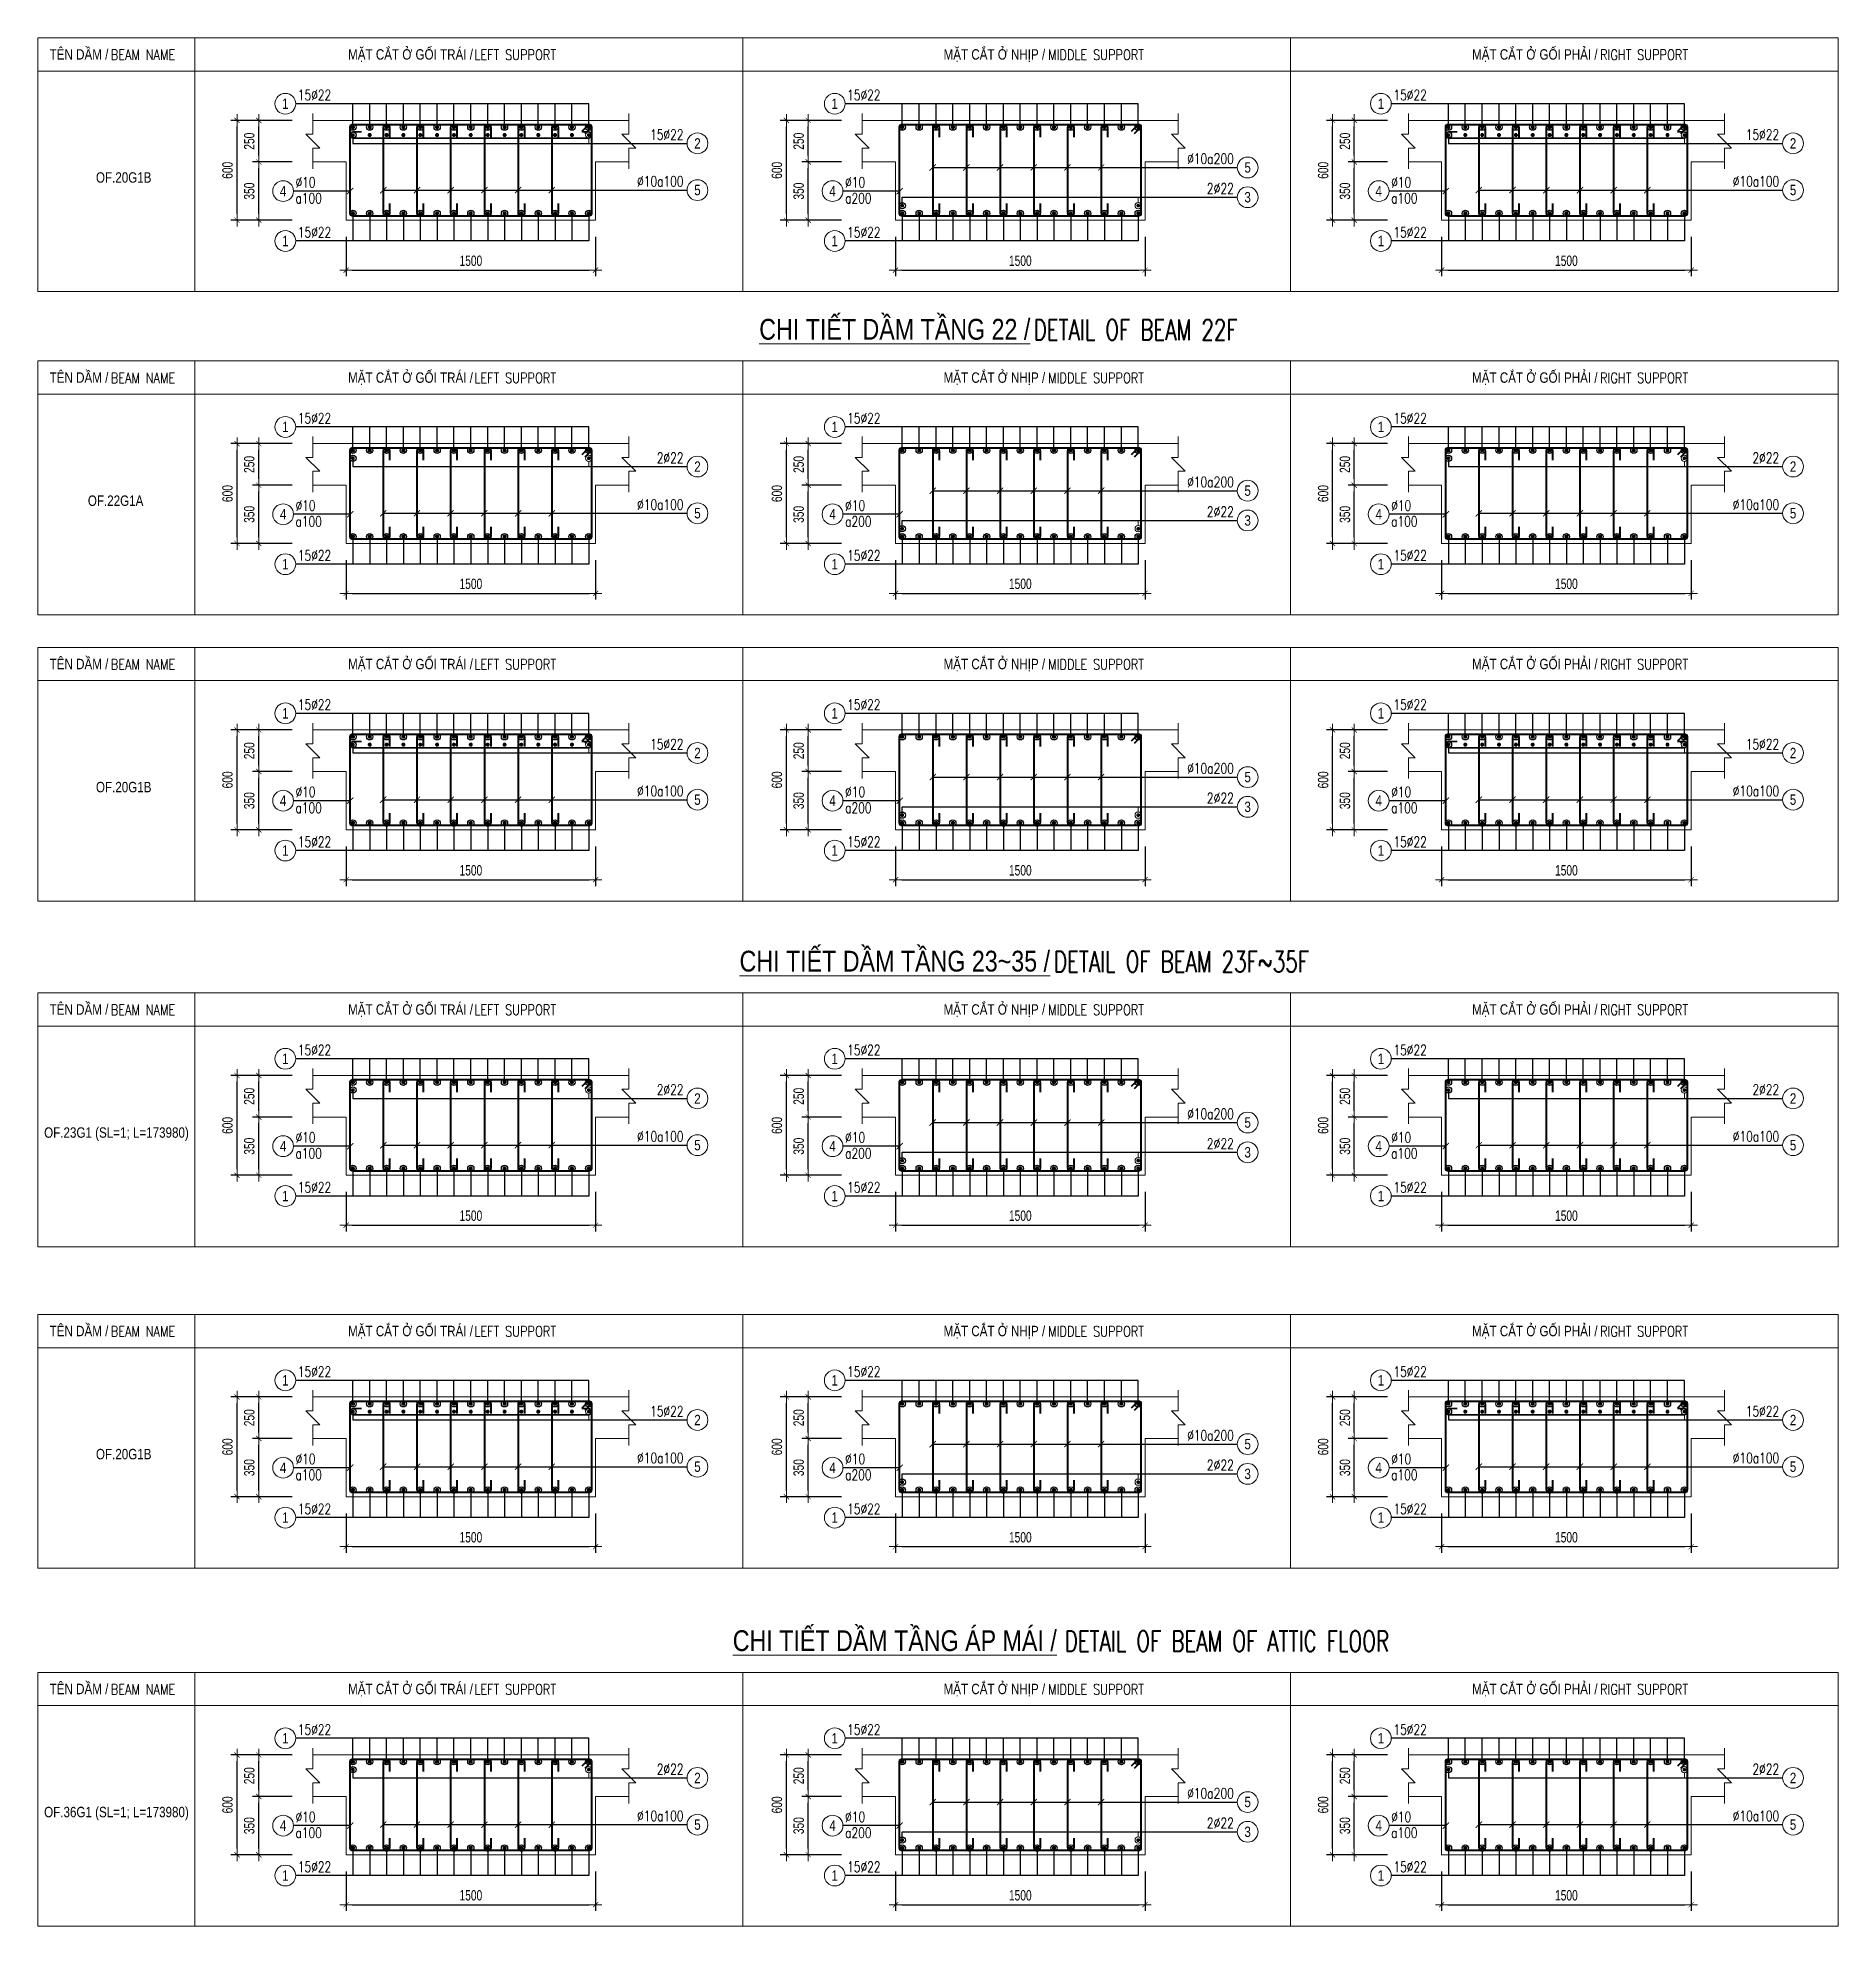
# Model space of a CAD drawing. Header units: millimetres. Extents: x 0 to 256521, y -18667 to 27271.
# Drawn here: x 245697 to 256521, y 1671 to 13023 of the extents above; entities that cross this region are included whole.
import ezdxf
from ezdxf.enums import TextEntityAlignment as Align

# ---------------------------------------------------------------- set-up
doc = ezdxf.new("R2010")
doc.units = ezdxf.units.MM
doc.layers.get('0').update_dxf_attribs({"lineweight": 20})
doc.layers.get('Defpoints').update_dxf_attribs({"color": 151, "lineweight": 9})
for name, color, linetype, lineweight in [('NDC_S_CONTINUOUS', 3, 'Continuous', 20), ('NDC_S_DIM', 1, 'Continuous', 15), ('NDC_S_REBAR', 4, 'Continuous', 35), ('NDC_S_STIRRUP', 4, 'Continuous', 40), ('NDC_S_THIN LINE', 8, 'Continuous', 9), ('NDC_S_VN TEXT', 7, 'Continuous', 20), ('NDC_Table', 3, 'Continuous', 20)]:
    doc.layers.add(name, color=color, linetype=linetype, lineweight=lineweight)
doc.styles.add('ARIAL', font='arial.ttf', dxfattribs={"width": 0.8})
doc.styles.add('NDC_DIM', font='', dxfattribs={"width": 0.75})
doc.styles.add('NDC_EN TXT', font='romans.shx', dxfattribs={"width": 0.8})
doc.styles.add('NDC_VIE TXT', font='arial.ttf', dxfattribs={"width": 0.8})
doc.styles.get('NDC_DIM').set_extended_font_data('Dotum')
doc.dimstyles.new('NDC_dim_25', dxfattribs={"dimscale": 25, "dimtxt": 2.5, "dimasz": 1.5, "dimexe": 1.5, "dimexo": 2.5, "dimgap": 1, "dimtad": 1, "dimdec": 0, "dimzin": 0, "dimdsep": 46, "dimtxsty": 'NDC_DIM', "dimblk": 'DIMMARK', "dimcen": 0.09, "dimdle": 1.2, "dimclrd": 1, "dimclre": 1, "dimclrt": 3, "dimadec": 0, "dimazin": 0, "dimtfac": 1, "dimtdec": 0, "dimtix": 1, "dimtofl": 0, "dimtmove": 0, "dimatfit": 3, "dimfxl": 8, "dimfxlon": 1, "dimtolj": 1, "dimtzin": 0, "dimarcsym": 0})

msp = doc.modelspace()

# ---------------------------------------------------------------- texts
at = {"layer": 'NDC_S_VN TEXT', "style": 'NDC_VIE TXT', "width": 0.8}
for s, p in [('OF.20G1B', (246047, 12182.9)), ('OF.22G1A', (245998.3, 10240.2)), ('OF.20G1B', (246047, 8518.7)), ('OF.23G1 (SL=1; L=173980)', (245735.6, 6442.2)), ('OF.20G1B', (246047, 4509.4)), ('OF.36G1 (SL=1; L=173980)', (245735.6, 2357.9))]:
    msp.add_text(s, height=62.5, dxfattribs=at).set_placement(p, align=Align.MIDDLE_LEFT)
for s, p in [('%%UCHI TIẾT DẦM TẦNG 22 /', (250849.4, 11207.9)), ('%%UCHI TIẾT DẦM TẦNG 23~35 /', (250849.4, 7409.9)), ('%%UCHI TIẾT DẦM TẦNG ÁP MÁI /', (250849.4, 3325.6))]:
    msp.add_text(s, height=125, dxfattribs=at).set_placement(p, align=Align.CENTER)
at = {"layer": 'NDC_S_VN TEXT', "color": 2, "style": 'NDC_EN TXT', "width": 0.7}
for s, p in [('DETAIL OF BEAM 22F', (251683.9, 11267.1)), ('DETAIL OF BEAM 23F~35F', (251805.6, 7469.1)), ('DETAIL OF BEAM OF ATTIC FLOOR', (251870.6, 3384.8))]:
    msp.add_text(s, height=125, dxfattribs=at).set_placement(p, align=Align.MIDDLE_LEFT)

# ---------------------------------------------------------------- blocks, each defined once
blk = doc.blocks.new('DIMMARK')
at = {"layer": 'NDC_S_DIM', "color": 1}
blk.add_line((-1.5, 0), (1, 0), dxfattribs=at)
at = {"layer": 'NDC_S_DIM', "color": 2, "const_width": 0.1}
blk.add_lwpolyline([(-0.42, -0.42), (0.42, 0.42)], dxfattribs=at)
blk = doc.blocks.new('*D287')
at = {"layer": 'Defpoints', "color": 0, "transparency": 16777216}
for p in [(247551, 9983), (249051, 9983), (249051, 9683)]:
    blk.add_point(p, dxfattribs=at)
at = {"layer": 'NDC_S_DIM', "color": 1, "lineweight": -2, "transparency": 16777216}
for p, q in [((247551, 9883), (247551, 9646)), ((249051, 9883), (249051, 9646)), ((247588, 9683), (249013, 9683))]:
    blk.add_line(p, q, dxfattribs=at)
at = {"layer": 'NDC_S_DIM', "color": 1, "lineweight": -2, "transparency": 16777216, "xscale": 37.5, "yscale": 37.5, "zscale": 37.5, "rotation": 180}
blk.add_blockref('DIMMARK', (247551, 9683), dxfattribs=at)
at = {"layer": 'NDC_S_DIM', "color": 1, "lineweight": -2, "transparency": 16777216, "xscale": 37.5, "yscale": 37.5, "zscale": 37.5}
blk.add_blockref('DIMMARK', (249051, 9683), dxfattribs=at)
at = {"layer": 'NDC_S_DIM', "color": 3, "transparency": 16777216, "insert": (248301, 9740), "char_height": 62.5, "attachment_point": 5, "style": 'NDC_DIM'}
blk.add_mtext('\\A1;1500', dxfattribs=at)
blk = doc.blocks.new('*D288')
at = {"layer": 'Defpoints', "color": 0, "transparency": 16777216}
for p in [(247026, 10333), (247351, 10333), (247351, 9983)]:
    blk.add_point(p, dxfattribs=at)
at = {"layer": 'NDC_S_DIM', "color": 1, "lineweight": -2, "transparency": 16777216}
for p, q in [((247226, 10333), (246988, 10333)), ((247026, 10021), (247026, 10296)), ((247226, 9983), (246988, 9983))]:
    blk.add_line(p, q, dxfattribs=at)
at = {"layer": 'NDC_S_DIM', "color": 1, "lineweight": -2, "transparency": 16777216, "xscale": 37.5, "yscale": 37.5, "zscale": 37.5}
for p, rotation in [((247026, 10333), 90), ((247026, 9983), 270)]:
    blk.add_blockref('DIMMARK', p, dxfattribs=dict(at, rotation=rotation))
at = {"layer": 'NDC_S_DIM', "color": 3, "transparency": 16777216, "insert": (246969, 10158), "char_height": 62.5, "attachment_point": 5, "rotation": 90, "style": 'NDC_DIM'}
blk.add_mtext('\\A1;350', dxfattribs=at)
blk = doc.blocks.new('*D289')
at = {"layer": 'Defpoints', "color": 0, "transparency": 16777216}
for p in [(247026, 10583), (247351, 10583), (247351, 10333)]:
    blk.add_point(p, dxfattribs=at)
at = {"layer": 'NDC_S_DIM', "color": 1, "lineweight": -2, "transparency": 16777216}
for p, q in [((247226, 10583), (246988, 10583)), ((247026, 10371), (247026, 10546)), ((247226, 10333), (246988, 10333))]:
    blk.add_line(p, q, dxfattribs=at)
at = {"layer": 'NDC_S_DIM', "color": 1, "lineweight": -2, "transparency": 16777216, "xscale": 37.5, "yscale": 37.5, "zscale": 37.5}
for p, rotation in [((247026, 10583), 90), ((247026, 10333), 270)]:
    blk.add_blockref('DIMMARK', p, dxfattribs=dict(at, rotation=rotation))
at = {"layer": 'NDC_S_DIM', "color": 3, "transparency": 16777216, "insert": (246969, 10458), "char_height": 62.5, "attachment_point": 5, "rotation": 90, "style": 'NDC_DIM'}
blk.add_mtext('\\A1;250', dxfattribs=at)
blk = doc.blocks.new('*D290')
at = {"layer": 'Defpoints', "color": 0, "transparency": 16777216}
for p in [(246895, 10583), (247351, 10583), (247351, 9983)]:
    blk.add_point(p, dxfattribs=at)
at = {"layer": 'NDC_S_DIM', "color": 1, "lineweight": -2, "transparency": 16777216}
for p, q in [((247095, 10583), (246857, 10583)), ((246895, 10021), (246895, 10546)), ((247095, 9983), (246857, 9983))]:
    blk.add_line(p, q, dxfattribs=at)
at = {"layer": 'NDC_S_DIM', "color": 1, "lineweight": -2, "transparency": 16777216, "xscale": 37.5, "yscale": 37.5, "zscale": 37.5}
for p, rotation in [((246895, 10583), 90), ((246895, 9983), 270)]:
    blk.add_blockref('DIMMARK', p, dxfattribs=dict(at, rotation=rotation))
at = {"layer": 'NDC_S_DIM', "color": 3, "transparency": 16777216, "insert": (246838, 10283), "char_height": 62.5, "attachment_point": 5, "rotation": 90, "style": 'NDC_DIM'}
blk.add_mtext('\\A1;600', dxfattribs=at)
blk = doc.blocks.new('kata_block_THEP')
at = {"layer": 'NDC_S_REBAR', "color": 0}
for p, q in [((-0.5, 0), (0.5, 0)), ((-0.35, 0.35), (0.35, -0.35)), ((0.35, 0.35), (-0.35, -0.35)), ((0, 0.5), (0, -0.5))]:
    blk.add_line(p, q, dxfattribs=at)
at = {"layer": 'NDC_S_REBAR', "color": 0, "const_width": 0.0833}
blk.add_lwpolyline([(-0.5, 0, 1), (0.5, 0, 1), (-0.5, 0, 1)], format="xyb", dxfattribs=at)
blk = doc.blocks.new('*U212')
blk.add_circle((-2.5, 0), 2.5)
at = {"layer": 'NDC_S_VN TEXT', "color": 7, "style": 'ARIAL', "width": 0.8}
blk.add_attdef('SH2', text='', height=2.5, dxfattribs=at).set_placement((-2.5, 0), align=Align.MIDDLE)
at = {"layer": 'NDC_S_VN TEXT', "color": 3, "style": 'NDC_EN TXT', "width": 0.75}
blk.add_attdef('DK1', (0.5, 0.85), '', height=2.5, dxfattribs=at)
blk = doc.blocks.new('*U209')
blk.add_circle((2.5, 0), 2.5)
at = {"layer": 'NDC_S_VN TEXT', "color": 3, "style": 'NDC_EN TXT', "width": 0.75}
blk.add_attdef('DK2', text='', height=2.5, dxfattribs=at).set_placement((-0.85, 0.85), align=Align.RIGHT)
at = {"layer": 'NDC_S_VN TEXT', "color": 7, "style": 'ARIAL', "width": 0.8}
blk.add_attdef('SH3', text='', height=2.5, dxfattribs=at).set_placement((2.5, 0), align=Align.MIDDLE)
blk = doc.blocks.new('*U213')
blk.add_circle((-2.5, 0), 2.5)
at = {"layer": 'NDC_S_VN TEXT', "color": 7, "style": 'ARIAL', "width": 0.8}
blk.add_attdef('SH2', text='', height=2.5, dxfattribs=at).set_placement((-2.5, 0), align=Align.MIDDLE)
at = {"layer": 'NDC_S_VN TEXT', "color": 3, "style": 'NDC_EN TXT', "width": 0.75}
for tag, p in [('DK1', (0.5, 0.85)), ('KC1', (0.5, -2.97))]:
    blk.add_attdef(tag, p, '', height=2.5, dxfattribs=at)
blk = doc.blocks.new('*D283')
at = {"layer": 'Defpoints', "color": 0, "transparency": 16777216}
for p in [(250854, 9983), (252354, 9983), (252354, 9683)]:
    blk.add_point(p, dxfattribs=at)
at = {"layer": 'NDC_S_DIM', "color": 1, "lineweight": -2, "transparency": 16777216}
for p, q in [((250854, 9883), (250854, 9646)), ((252354, 9883), (252354, 9646)), ((250891, 9683), (252316, 9683))]:
    blk.add_line(p, q, dxfattribs=at)
at = {"layer": 'NDC_S_DIM', "color": 1, "lineweight": -2, "transparency": 16777216, "xscale": 37.5, "yscale": 37.5, "zscale": 37.5, "rotation": 180}
blk.add_blockref('DIMMARK', (250854, 9683), dxfattribs=at)
at = {"layer": 'NDC_S_DIM', "color": 1, "lineweight": -2, "transparency": 16777216, "xscale": 37.5, "yscale": 37.5, "zscale": 37.5}
blk.add_blockref('DIMMARK', (252354, 9683), dxfattribs=at)
at = {"layer": 'NDC_S_DIM', "color": 3, "transparency": 16777216, "insert": (251604, 9740), "char_height": 62.5, "attachment_point": 5, "style": 'NDC_DIM'}
blk.add_mtext('\\A1;1500', dxfattribs=at)
blk = doc.blocks.new('*D284')
at = {"layer": 'Defpoints', "color": 0, "transparency": 16777216}
for p in [(250329, 10333), (250654, 10333), (250654, 9983)]:
    blk.add_point(p, dxfattribs=at)
at = {"layer": 'NDC_S_DIM', "color": 1, "lineweight": -2, "transparency": 16777216}
for p, q in [((250529, 10333), (250291, 10333)), ((250329, 10021), (250329, 10296)), ((250529, 9983), (250291, 9983))]:
    blk.add_line(p, q, dxfattribs=at)
at = {"layer": 'NDC_S_DIM', "color": 1, "lineweight": -2, "transparency": 16777216, "xscale": 37.5, "yscale": 37.5, "zscale": 37.5}
for p, rotation in [((250329, 10333), 90), ((250329, 9983), 270)]:
    blk.add_blockref('DIMMARK', p, dxfattribs=dict(at, rotation=rotation))
at = {"layer": 'NDC_S_DIM', "color": 3, "transparency": 16777216, "insert": (250272, 10158), "char_height": 62.5, "attachment_point": 5, "rotation": 90, "style": 'NDC_DIM'}
blk.add_mtext('\\A1;350', dxfattribs=at)
blk = doc.blocks.new('*D285')
at = {"layer": 'Defpoints', "color": 0, "transparency": 16777216}
for p in [(250329, 10583), (250654, 10583), (250654, 10333)]:
    blk.add_point(p, dxfattribs=at)
at = {"layer": 'NDC_S_DIM', "color": 1, "lineweight": -2, "transparency": 16777216}
for p, q in [((250529, 10583), (250291, 10583)), ((250329, 10371), (250329, 10546)), ((250529, 10333), (250291, 10333))]:
    blk.add_line(p, q, dxfattribs=at)
at = {"layer": 'NDC_S_DIM', "color": 1, "lineweight": -2, "transparency": 16777216, "xscale": 37.5, "yscale": 37.5, "zscale": 37.5}
for p, rotation in [((250329, 10583), 90), ((250329, 10333), 270)]:
    blk.add_blockref('DIMMARK', p, dxfattribs=dict(at, rotation=rotation))
at = {"layer": 'NDC_S_DIM', "color": 3, "transparency": 16777216, "insert": (250272, 10458), "char_height": 62.5, "attachment_point": 5, "rotation": 90, "style": 'NDC_DIM'}
blk.add_mtext('\\A1;250', dxfattribs=at)
blk = doc.blocks.new('*D286')
at = {"layer": 'Defpoints', "color": 0, "transparency": 16777216}
for p in [(250198, 10583), (250654, 10583), (250654, 9983)]:
    blk.add_point(p, dxfattribs=at)
at = {"layer": 'NDC_S_DIM', "color": 1, "lineweight": -2, "transparency": 16777216}
for p, q in [((250398, 10583), (250160, 10583)), ((250198, 10021), (250198, 10546)), ((250398, 9983), (250160, 9983))]:
    blk.add_line(p, q, dxfattribs=at)
at = {"layer": 'NDC_S_DIM', "color": 1, "lineweight": -2, "transparency": 16777216, "xscale": 37.5, "yscale": 37.5, "zscale": 37.5}
for p, rotation in [((250198, 10583), 90), ((250198, 9983), 270)]:
    blk.add_blockref('DIMMARK', p, dxfattribs=dict(at, rotation=rotation))
at = {"layer": 'NDC_S_DIM', "color": 3, "transparency": 16777216, "insert": (250141, 10283), "char_height": 62.5, "attachment_point": 5, "rotation": 90, "style": 'NDC_DIM'}
blk.add_mtext('\\A1;600', dxfattribs=at)
blk = doc.blocks.new('*D279')
at = {"layer": 'Defpoints', "color": 0, "transparency": 16777216}
for p in [(254137, 9983), (255637, 9983), (255637, 9683)]:
    blk.add_point(p, dxfattribs=at)
at = {"layer": 'NDC_S_DIM', "color": 1, "lineweight": -2, "transparency": 16777216}
for p, q in [((254137, 9883), (254137, 9646)), ((255637, 9883), (255637, 9646)), ((254175, 9683), (255600, 9683))]:
    blk.add_line(p, q, dxfattribs=at)
at = {"layer": 'NDC_S_DIM', "color": 1, "lineweight": -2, "transparency": 16777216, "xscale": 37.5, "yscale": 37.5, "zscale": 37.5, "rotation": 180}
blk.add_blockref('DIMMARK', (254137, 9683), dxfattribs=at)
at = {"layer": 'NDC_S_DIM', "color": 1, "lineweight": -2, "transparency": 16777216, "xscale": 37.5, "yscale": 37.5, "zscale": 37.5}
blk.add_blockref('DIMMARK', (255637, 9683), dxfattribs=at)
at = {"layer": 'NDC_S_DIM', "color": 3, "transparency": 16777216, "insert": (254887, 9740), "char_height": 62.5, "attachment_point": 5, "style": 'NDC_DIM'}
blk.add_mtext('\\A1;1500', dxfattribs=at)
blk = doc.blocks.new('*D280')
at = {"layer": 'Defpoints', "color": 0, "transparency": 16777216}
for p in [(253612, 10333), (253937, 10333), (253937, 9983)]:
    blk.add_point(p, dxfattribs=at)
at = {"layer": 'NDC_S_DIM', "color": 1, "lineweight": -2, "transparency": 16777216}
for p, q in [((253812, 10333), (253575, 10333)), ((253612, 10021), (253612, 10296)), ((253812, 9983), (253575, 9983))]:
    blk.add_line(p, q, dxfattribs=at)
at = {"layer": 'NDC_S_DIM', "color": 1, "lineweight": -2, "transparency": 16777216, "xscale": 37.5, "yscale": 37.5, "zscale": 37.5}
for p, rotation in [((253612, 10333), 90), ((253612, 9983), 270)]:
    blk.add_blockref('DIMMARK', p, dxfattribs=dict(at, rotation=rotation))
at = {"layer": 'NDC_S_DIM', "color": 3, "transparency": 16777216, "insert": (253556, 10158), "char_height": 62.5, "attachment_point": 5, "rotation": 90, "style": 'NDC_DIM'}
blk.add_mtext('\\A1;350', dxfattribs=at)
blk = doc.blocks.new('*D281')
at = {"layer": 'Defpoints', "color": 0, "transparency": 16777216}
for p in [(253612, 10583), (253937, 10583), (253937, 10333)]:
    blk.add_point(p, dxfattribs=at)
at = {"layer": 'NDC_S_DIM', "color": 1, "lineweight": -2, "transparency": 16777216}
for p, q in [((253812, 10583), (253575, 10583)), ((253612, 10371), (253612, 10546)), ((253812, 10333), (253575, 10333))]:
    blk.add_line(p, q, dxfattribs=at)
at = {"layer": 'NDC_S_DIM', "color": 1, "lineweight": -2, "transparency": 16777216, "xscale": 37.5, "yscale": 37.5, "zscale": 37.5}
for p, rotation in [((253612, 10583), 90), ((253612, 10333), 270)]:
    blk.add_blockref('DIMMARK', p, dxfattribs=dict(at, rotation=rotation))
at = {"layer": 'NDC_S_DIM', "color": 3, "transparency": 16777216, "insert": (253556, 10458), "char_height": 62.5, "attachment_point": 5, "rotation": 90, "style": 'NDC_DIM'}
blk.add_mtext('\\A1;250', dxfattribs=at)
blk = doc.blocks.new('*D282')
at = {"layer": 'Defpoints', "color": 0, "transparency": 16777216}
for p in [(253481, 10583), (253937, 10583), (253937, 9983)]:
    blk.add_point(p, dxfattribs=at)
at = {"layer": 'NDC_S_DIM', "color": 1, "lineweight": -2, "transparency": 16777216}
for p, q in [((253681, 10583), (253444, 10583)), ((253481, 10021), (253481, 10546)), ((253681, 9983), (253444, 9983))]:
    blk.add_line(p, q, dxfattribs=at)
at = {"layer": 'NDC_S_DIM', "color": 1, "lineweight": -2, "transparency": 16777216, "xscale": 37.5, "yscale": 37.5, "zscale": 37.5}
for p, rotation in [((253481, 10583), 90), ((253481, 9983), 270)]:
    blk.add_blockref('DIMMARK', p, dxfattribs=dict(at, rotation=rotation))
at = {"layer": 'NDC_S_DIM', "color": 3, "transparency": 16777216, "insert": (253425, 10283), "char_height": 62.5, "attachment_point": 5, "rotation": 90, "style": 'NDC_DIM'}
blk.add_mtext('\\A1;600', dxfattribs=at)
blk = doc.blocks.new('*D291')
at = {"layer": 'Defpoints', "color": 0, "transparency": 16777216}
for p in [(247551, 6185), (249051, 6185), (249051, 5885)]:
    blk.add_point(p, dxfattribs=at)
at = {"layer": 'NDC_S_DIM', "color": 1, "lineweight": -2, "transparency": 16777216}
for p, q in [((247551, 6085), (247551, 5848)), ((249051, 6085), (249051, 5848)), ((247588, 5885), (249013, 5885))]:
    blk.add_line(p, q, dxfattribs=at)
at = {"layer": 'NDC_S_DIM', "color": 1, "lineweight": -2, "transparency": 16777216, "xscale": 37.5, "yscale": 37.5, "zscale": 37.5, "rotation": 180}
blk.add_blockref('DIMMARK', (247551, 5885), dxfattribs=at)
at = {"layer": 'NDC_S_DIM', "color": 1, "lineweight": -2, "transparency": 16777216, "xscale": 37.5, "yscale": 37.5, "zscale": 37.5}
blk.add_blockref('DIMMARK', (249051, 5885), dxfattribs=at)
at = {"layer": 'NDC_S_DIM', "color": 3, "transparency": 16777216, "insert": (248301, 5942), "char_height": 62.5, "attachment_point": 5, "style": 'NDC_DIM'}
blk.add_mtext('\\A1;1500', dxfattribs=at)
blk = doc.blocks.new('*D292')
at = {"layer": 'Defpoints', "color": 0, "transparency": 16777216}
for p in [(247026, 6535), (247351, 6535), (247351, 6185)]:
    blk.add_point(p, dxfattribs=at)
at = {"layer": 'NDC_S_DIM', "color": 1, "lineweight": -2, "transparency": 16777216}
for p, q in [((247226, 6535), (246988, 6535)), ((247026, 6223), (247026, 6498)), ((247226, 6185), (246988, 6185))]:
    blk.add_line(p, q, dxfattribs=at)
at = {"layer": 'NDC_S_DIM', "color": 1, "lineweight": -2, "transparency": 16777216, "xscale": 37.5, "yscale": 37.5, "zscale": 37.5}
for p, rotation in [((247026, 6535), 90), ((247026, 6185), 270)]:
    blk.add_blockref('DIMMARK', p, dxfattribs=dict(at, rotation=rotation))
at = {"layer": 'NDC_S_DIM', "color": 3, "transparency": 16777216, "insert": (246969, 6360), "char_height": 62.5, "attachment_point": 5, "rotation": 90, "style": 'NDC_DIM'}
blk.add_mtext('\\A1;350', dxfattribs=at)
blk = doc.blocks.new('*D293')
at = {"layer": 'Defpoints', "color": 0, "transparency": 16777216}
for p in [(247026, 6785), (247351, 6785), (247351, 6535)]:
    blk.add_point(p, dxfattribs=at)
at = {"layer": 'NDC_S_DIM', "color": 1, "lineweight": -2, "transparency": 16777216}
for p, q in [((247226, 6785), (246988, 6785)), ((247026, 6573), (247026, 6748)), ((247226, 6535), (246988, 6535))]:
    blk.add_line(p, q, dxfattribs=at)
at = {"layer": 'NDC_S_DIM', "color": 1, "lineweight": -2, "transparency": 16777216, "xscale": 37.5, "yscale": 37.5, "zscale": 37.5}
for p, rotation in [((247026, 6785), 90), ((247026, 6535), 270)]:
    blk.add_blockref('DIMMARK', p, dxfattribs=dict(at, rotation=rotation))
at = {"layer": 'NDC_S_DIM', "color": 3, "transparency": 16777216, "insert": (246969, 6660), "char_height": 62.5, "attachment_point": 5, "rotation": 90, "style": 'NDC_DIM'}
blk.add_mtext('\\A1;250', dxfattribs=at)
blk = doc.blocks.new('*D294')
at = {"layer": 'Defpoints', "color": 0, "transparency": 16777216}
for p in [(246895, 6785), (247351, 6785), (247351, 6185)]:
    blk.add_point(p, dxfattribs=at)
at = {"layer": 'NDC_S_DIM', "color": 1, "lineweight": -2, "transparency": 16777216}
for p, q in [((247095, 6785), (246857, 6785)), ((246895, 6223), (246895, 6748)), ((247095, 6185), (246857, 6185))]:
    blk.add_line(p, q, dxfattribs=at)
at = {"layer": 'NDC_S_DIM', "color": 1, "lineweight": -2, "transparency": 16777216, "xscale": 37.5, "yscale": 37.5, "zscale": 37.5}
for p, rotation in [((246895, 6785), 90), ((246895, 6185), 270)]:
    blk.add_blockref('DIMMARK', p, dxfattribs=dict(at, rotation=rotation))
at = {"layer": 'NDC_S_DIM', "color": 3, "transparency": 16777216, "insert": (246838, 6485), "char_height": 62.5, "attachment_point": 5, "rotation": 90, "style": 'NDC_DIM'}
blk.add_mtext('\\A1;600', dxfattribs=at)
blk = doc.blocks.new('*D295')
at = {"layer": 'Defpoints', "color": 0, "transparency": 16777216}
for p in [(250854, 6185), (252354, 6185), (252354, 5885)]:
    blk.add_point(p, dxfattribs=at)
at = {"layer": 'NDC_S_DIM', "color": 1, "lineweight": -2, "transparency": 16777216}
for p, q in [((250854, 6085), (250854, 5848)), ((252354, 6085), (252354, 5848)), ((250891, 5885), (252316, 5885))]:
    blk.add_line(p, q, dxfattribs=at)
at = {"layer": 'NDC_S_DIM', "color": 1, "lineweight": -2, "transparency": 16777216, "xscale": 37.5, "yscale": 37.5, "zscale": 37.5, "rotation": 180}
blk.add_blockref('DIMMARK', (250854, 5885), dxfattribs=at)
at = {"layer": 'NDC_S_DIM', "color": 1, "lineweight": -2, "transparency": 16777216, "xscale": 37.5, "yscale": 37.5, "zscale": 37.5}
blk.add_blockref('DIMMARK', (252354, 5885), dxfattribs=at)
at = {"layer": 'NDC_S_DIM', "color": 3, "transparency": 16777216, "insert": (251604, 5942), "char_height": 62.5, "attachment_point": 5, "style": 'NDC_DIM'}
blk.add_mtext('\\A1;1500', dxfattribs=at)
blk = doc.blocks.new('*D296')
at = {"layer": 'Defpoints', "color": 0, "transparency": 16777216}
for p in [(250329, 6535), (250654, 6535), (250654, 6185)]:
    blk.add_point(p, dxfattribs=at)
at = {"layer": 'NDC_S_DIM', "color": 1, "lineweight": -2, "transparency": 16777216}
for p, q in [((250529, 6535), (250291, 6535)), ((250329, 6223), (250329, 6498)), ((250529, 6185), (250291, 6185))]:
    blk.add_line(p, q, dxfattribs=at)
at = {"layer": 'NDC_S_DIM', "color": 1, "lineweight": -2, "transparency": 16777216, "xscale": 37.5, "yscale": 37.5, "zscale": 37.5}
for p, rotation in [((250329, 6535), 90), ((250329, 6185), 270)]:
    blk.add_blockref('DIMMARK', p, dxfattribs=dict(at, rotation=rotation))
at = {"layer": 'NDC_S_DIM', "color": 3, "transparency": 16777216, "insert": (250272, 6360), "char_height": 62.5, "attachment_point": 5, "rotation": 90, "style": 'NDC_DIM'}
blk.add_mtext('\\A1;350', dxfattribs=at)
blk = doc.blocks.new('*D297')
at = {"layer": 'Defpoints', "color": 0, "transparency": 16777216}
for p in [(250329, 6785), (250654, 6785), (250654, 6535)]:
    blk.add_point(p, dxfattribs=at)
at = {"layer": 'NDC_S_DIM', "color": 1, "lineweight": -2, "transparency": 16777216}
for p, q in [((250529, 6785), (250291, 6785)), ((250329, 6573), (250329, 6748)), ((250529, 6535), (250291, 6535))]:
    blk.add_line(p, q, dxfattribs=at)
at = {"layer": 'NDC_S_DIM', "color": 1, "lineweight": -2, "transparency": 16777216, "xscale": 37.5, "yscale": 37.5, "zscale": 37.5}
for p, rotation in [((250329, 6785), 90), ((250329, 6535), 270)]:
    blk.add_blockref('DIMMARK', p, dxfattribs=dict(at, rotation=rotation))
at = {"layer": 'NDC_S_DIM', "color": 3, "transparency": 16777216, "insert": (250272, 6660), "char_height": 62.5, "attachment_point": 5, "rotation": 90, "style": 'NDC_DIM'}
blk.add_mtext('\\A1;250', dxfattribs=at)
blk = doc.blocks.new('*D298')
at = {"layer": 'Defpoints', "color": 0, "transparency": 16777216}
for p in [(250198, 6785), (250654, 6785), (250654, 6185)]:
    blk.add_point(p, dxfattribs=at)
at = {"layer": 'NDC_S_DIM', "color": 1, "lineweight": -2, "transparency": 16777216}
for p, q in [((250398, 6785), (250160, 6785)), ((250198, 6223), (250198, 6748)), ((250398, 6185), (250160, 6185))]:
    blk.add_line(p, q, dxfattribs=at)
at = {"layer": 'NDC_S_DIM', "color": 1, "lineweight": -2, "transparency": 16777216, "xscale": 37.5, "yscale": 37.5, "zscale": 37.5}
for p, rotation in [((250198, 6785), 90), ((250198, 6185), 270)]:
    blk.add_blockref('DIMMARK', p, dxfattribs=dict(at, rotation=rotation))
at = {"layer": 'NDC_S_DIM', "color": 3, "transparency": 16777216, "insert": (250141, 6485), "char_height": 62.5, "attachment_point": 5, "rotation": 90, "style": 'NDC_DIM'}
blk.add_mtext('\\A1;600', dxfattribs=at)
blk = doc.blocks.new('*D299')
at = {"layer": 'Defpoints', "color": 0, "transparency": 16777216}
for p in [(254137, 6185), (255637, 6185), (255637, 5885)]:
    blk.add_point(p, dxfattribs=at)
at = {"layer": 'NDC_S_DIM', "color": 1, "lineweight": -2, "transparency": 16777216}
for p, q in [((254137, 6085), (254137, 5848)), ((255637, 6085), (255637, 5848)), ((254175, 5885), (255600, 5885))]:
    blk.add_line(p, q, dxfattribs=at)
at = {"layer": 'NDC_S_DIM', "color": 1, "lineweight": -2, "transparency": 16777216, "xscale": 37.5, "yscale": 37.5, "zscale": 37.5, "rotation": 180}
blk.add_blockref('DIMMARK', (254137, 5885), dxfattribs=at)
at = {"layer": 'NDC_S_DIM', "color": 1, "lineweight": -2, "transparency": 16777216, "xscale": 37.5, "yscale": 37.5, "zscale": 37.5}
blk.add_blockref('DIMMARK', (255637, 5885), dxfattribs=at)
at = {"layer": 'NDC_S_DIM', "color": 3, "transparency": 16777216, "insert": (254887, 5942), "char_height": 62.5, "attachment_point": 5, "style": 'NDC_DIM'}
blk.add_mtext('\\A1;1500', dxfattribs=at)
blk = doc.blocks.new('*D300')
at = {"layer": 'Defpoints', "color": 0, "transparency": 16777216}
for p in [(253612, 6535), (253937, 6535), (253937, 6185)]:
    blk.add_point(p, dxfattribs=at)
at = {"layer": 'NDC_S_DIM', "color": 1, "lineweight": -2, "transparency": 16777216}
for p, q in [((253812, 6535), (253575, 6535)), ((253612, 6223), (253612, 6498)), ((253812, 6185), (253575, 6185))]:
    blk.add_line(p, q, dxfattribs=at)
at = {"layer": 'NDC_S_DIM', "color": 1, "lineweight": -2, "transparency": 16777216, "xscale": 37.5, "yscale": 37.5, "zscale": 37.5}
for p, rotation in [((253612, 6535), 90), ((253612, 6185), 270)]:
    blk.add_blockref('DIMMARK', p, dxfattribs=dict(at, rotation=rotation))
at = {"layer": 'NDC_S_DIM', "color": 3, "transparency": 16777216, "insert": (253556, 6360), "char_height": 62.5, "attachment_point": 5, "rotation": 90, "style": 'NDC_DIM'}
blk.add_mtext('\\A1;350', dxfattribs=at)
blk = doc.blocks.new('*D301')
at = {"layer": 'Defpoints', "color": 0, "transparency": 16777216}
for p in [(253612, 6785), (253937, 6785), (253937, 6535)]:
    blk.add_point(p, dxfattribs=at)
at = {"layer": 'NDC_S_DIM', "color": 1, "lineweight": -2, "transparency": 16777216}
for p, q in [((253812, 6785), (253575, 6785)), ((253612, 6573), (253612, 6748)), ((253812, 6535), (253575, 6535))]:
    blk.add_line(p, q, dxfattribs=at)
at = {"layer": 'NDC_S_DIM', "color": 1, "lineweight": -2, "transparency": 16777216, "xscale": 37.5, "yscale": 37.5, "zscale": 37.5}
for p, rotation in [((253612, 6785), 90), ((253612, 6535), 270)]:
    blk.add_blockref('DIMMARK', p, dxfattribs=dict(at, rotation=rotation))
at = {"layer": 'NDC_S_DIM', "color": 3, "transparency": 16777216, "insert": (253556, 6660), "char_height": 62.5, "attachment_point": 5, "rotation": 90, "style": 'NDC_DIM'}
blk.add_mtext('\\A1;250', dxfattribs=at)
blk = doc.blocks.new('*D302')
at = {"layer": 'Defpoints', "color": 0, "transparency": 16777216}
for p in [(253481, 6785), (253937, 6785), (253937, 6185)]:
    blk.add_point(p, dxfattribs=at)
at = {"layer": 'NDC_S_DIM', "color": 1, "lineweight": -2, "transparency": 16777216}
for p, q in [((253681, 6785), (253444, 6785)), ((253481, 6223), (253481, 6748)), ((253681, 6185), (253444, 6185))]:
    blk.add_line(p, q, dxfattribs=at)
at = {"layer": 'NDC_S_DIM', "color": 1, "lineweight": -2, "transparency": 16777216, "xscale": 37.5, "yscale": 37.5, "zscale": 37.5}
for p, rotation in [((253481, 6785), 90), ((253481, 6185), 270)]:
    blk.add_blockref('DIMMARK', p, dxfattribs=dict(at, rotation=rotation))
at = {"layer": 'NDC_S_DIM', "color": 3, "transparency": 16777216, "insert": (253425, 6485), "char_height": 62.5, "attachment_point": 5, "rotation": 90, "style": 'NDC_DIM'}
blk.add_mtext('\\A1;600', dxfattribs=at)
blk = doc.blocks.new('TABLE 1')
at = {"layer": 'NDC_Table'}
for p, q in [((0, 0), (10824, 0)), ((7531, 0), (7531, -1526)), ((0, 0), (0, -1526)), ((944, 0), (944, -1526)), ((4238, 0), (4238, -1526)), ((10824, 0), (10824, -1526)), ((0, -200), (10824, -200)), ((0, -1526), (10824, -1526))]:
    blk.add_line(p, q, dxfattribs=at)
at = {"layer": 'NDC_S_VN TEXT', "style": 'NDC_VIE TXT', "width": 0.8}
for s, p in [('TÊN DẦM /', (248, -100)), ('MẶT CẮT Ở GỐI TRÁI /', (2241, -100)), ('MẶT CẮT Ở NHỊP /', (5751, -100)), ('MẶT CẮT Ở GỐI PHẢI /', (9000, -100))]:
    blk.add_text(s, height=62.5, dxfattribs=at).set_placement(p, align=Align.MIDDLE_CENTER)
at = {"layer": 'NDC_S_VN TEXT', "color": 2, "style": 'NDC_EN TXT', "width": 0.8}
for s, p in [('BEAM NAME', (439, -102)), ('LEFT SUPPORT', (2625, -102)), ('MIDDLE SUPPORT', (6074, -102)), ('RIGHT SUPPORT', (9392, -102))]:
    blk.add_text(s, height=62.5, dxfattribs=at).set_placement(p, align=Align.MIDDLE_LEFT)
blk = doc.blocks.new('*D334')
at = {"layer": 'Defpoints', "color": 0, "transparency": 16777216}
for p in [(247551, 2101), (249051, 2101), (249051, 1801)]:
    blk.add_point(p, dxfattribs=at)
at = {"layer": 'NDC_S_DIM', "color": 1, "lineweight": -2, "transparency": 16777216}
for p, q in [((247551, 2001), (247551, 1764)), ((249051, 2001), (249051, 1764)), ((247588, 1801), (249013, 1801))]:
    blk.add_line(p, q, dxfattribs=at)
at = {"layer": 'NDC_S_DIM', "color": 1, "lineweight": -2, "transparency": 16777216, "xscale": 37.5, "yscale": 37.5, "zscale": 37.5, "rotation": 180}
blk.add_blockref('DIMMARK', (247551, 1801), dxfattribs=at)
at = {"layer": 'NDC_S_DIM', "color": 1, "lineweight": -2, "transparency": 16777216, "xscale": 37.5, "yscale": 37.5, "zscale": 37.5}
blk.add_blockref('DIMMARK', (249051, 1801), dxfattribs=at)
at = {"layer": 'NDC_S_DIM', "color": 3, "transparency": 16777216, "insert": (248301, 1857), "char_height": 62.5, "attachment_point": 5, "style": 'NDC_DIM'}
blk.add_mtext('\\A1;1500', dxfattribs=at)
blk = doc.blocks.new('*D335')
at = {"layer": 'Defpoints', "color": 0, "transparency": 16777216}
for p in [(247026, 2451), (247351, 2451), (247351, 2101)]:
    blk.add_point(p, dxfattribs=at)
at = {"layer": 'NDC_S_DIM', "color": 1, "lineweight": -2, "transparency": 16777216}
for p, q in [((247226, 2451), (246988, 2451)), ((247026, 2139), (247026, 2414)), ((247226, 2101), (246988, 2101))]:
    blk.add_line(p, q, dxfattribs=at)
at = {"layer": 'NDC_S_DIM', "color": 1, "lineweight": -2, "transparency": 16777216, "xscale": 37.5, "yscale": 37.5, "zscale": 37.5}
for p, rotation in [((247026, 2451), 90), ((247026, 2101), 270)]:
    blk.add_blockref('DIMMARK', p, dxfattribs=dict(at, rotation=rotation))
at = {"layer": 'NDC_S_DIM', "color": 3, "transparency": 16777216, "insert": (246969, 2276), "char_height": 62.5, "attachment_point": 5, "rotation": 90, "style": 'NDC_DIM'}
blk.add_mtext('\\A1;350', dxfattribs=at)
blk = doc.blocks.new('*D336')
at = {"layer": 'Defpoints', "color": 0, "transparency": 16777216}
for p in [(247026, 2701), (247351, 2701), (247351, 2451)]:
    blk.add_point(p, dxfattribs=at)
at = {"layer": 'NDC_S_DIM', "color": 1, "lineweight": -2, "transparency": 16777216}
for p, q in [((247226, 2701), (246988, 2701)), ((247026, 2489), (247026, 2664)), ((247226, 2451), (246988, 2451))]:
    blk.add_line(p, q, dxfattribs=at)
at = {"layer": 'NDC_S_DIM', "color": 1, "lineweight": -2, "transparency": 16777216, "xscale": 37.5, "yscale": 37.5, "zscale": 37.5}
for p, rotation in [((247026, 2701), 90), ((247026, 2451), 270)]:
    blk.add_blockref('DIMMARK', p, dxfattribs=dict(at, rotation=rotation))
at = {"layer": 'NDC_S_DIM', "color": 3, "transparency": 16777216, "insert": (246969, 2576), "char_height": 62.5, "attachment_point": 5, "rotation": 90, "style": 'NDC_DIM'}
blk.add_mtext('\\A1;250', dxfattribs=at)
blk = doc.blocks.new('*D337')
at = {"layer": 'Defpoints', "color": 0, "transparency": 16777216}
for p in [(246895, 2701), (247351, 2701), (247351, 2101)]:
    blk.add_point(p, dxfattribs=at)
at = {"layer": 'NDC_S_DIM', "color": 1, "lineweight": -2, "transparency": 16777216}
for p, q in [((247095, 2701), (246857, 2701)), ((246895, 2139), (246895, 2664)), ((247095, 2101), (246857, 2101))]:
    blk.add_line(p, q, dxfattribs=at)
at = {"layer": 'NDC_S_DIM', "color": 1, "lineweight": -2, "transparency": 16777216, "xscale": 37.5, "yscale": 37.5, "zscale": 37.5}
for p, rotation in [((246895, 2701), 90), ((246895, 2101), 270)]:
    blk.add_blockref('DIMMARK', p, dxfattribs=dict(at, rotation=rotation))
at = {"layer": 'NDC_S_DIM', "color": 3, "transparency": 16777216, "insert": (246838, 2401), "char_height": 62.5, "attachment_point": 5, "rotation": 90, "style": 'NDC_DIM'}
blk.add_mtext('\\A1;600', dxfattribs=at)
blk = doc.blocks.new('*D330')
at = {"layer": 'Defpoints', "color": 0, "transparency": 16777216}
for p in [(250854, 2101), (252354, 2101), (252354, 1801)]:
    blk.add_point(p, dxfattribs=at)
at = {"layer": 'NDC_S_DIM', "color": 1, "lineweight": -2, "transparency": 16777216}
for p, q in [((250854, 2001), (250854, 1764)), ((252354, 2001), (252354, 1764)), ((250891, 1801), (252316, 1801))]:
    blk.add_line(p, q, dxfattribs=at)
at = {"layer": 'NDC_S_DIM', "color": 1, "lineweight": -2, "transparency": 16777216, "xscale": 37.5, "yscale": 37.5, "zscale": 37.5, "rotation": 180}
blk.add_blockref('DIMMARK', (250854, 1801), dxfattribs=at)
at = {"layer": 'NDC_S_DIM', "color": 1, "lineweight": -2, "transparency": 16777216, "xscale": 37.5, "yscale": 37.5, "zscale": 37.5}
blk.add_blockref('DIMMARK', (252354, 1801), dxfattribs=at)
at = {"layer": 'NDC_S_DIM', "color": 3, "transparency": 16777216, "insert": (251604, 1857), "char_height": 62.5, "attachment_point": 5, "style": 'NDC_DIM'}
blk.add_mtext('\\A1;1500', dxfattribs=at)
blk = doc.blocks.new('*D331')
at = {"layer": 'Defpoints', "color": 0, "transparency": 16777216}
for p in [(250329, 2451), (250654, 2451), (250654, 2101)]:
    blk.add_point(p, dxfattribs=at)
at = {"layer": 'NDC_S_DIM', "color": 1, "lineweight": -2, "transparency": 16777216}
for p, q in [((250529, 2451), (250291, 2451)), ((250329, 2139), (250329, 2414)), ((250529, 2101), (250291, 2101))]:
    blk.add_line(p, q, dxfattribs=at)
at = {"layer": 'NDC_S_DIM', "color": 1, "lineweight": -2, "transparency": 16777216, "xscale": 37.5, "yscale": 37.5, "zscale": 37.5}
for p, rotation in [((250329, 2451), 90), ((250329, 2101), 270)]:
    blk.add_blockref('DIMMARK', p, dxfattribs=dict(at, rotation=rotation))
at = {"layer": 'NDC_S_DIM', "color": 3, "transparency": 16777216, "insert": (250272, 2276), "char_height": 62.5, "attachment_point": 5, "rotation": 90, "style": 'NDC_DIM'}
blk.add_mtext('\\A1;350', dxfattribs=at)
blk = doc.blocks.new('*D332')
at = {"layer": 'Defpoints', "color": 0, "transparency": 16777216}
for p in [(250329, 2701), (250654, 2701), (250654, 2451)]:
    blk.add_point(p, dxfattribs=at)
at = {"layer": 'NDC_S_DIM', "color": 1, "lineweight": -2, "transparency": 16777216}
for p, q in [((250529, 2701), (250291, 2701)), ((250329, 2489), (250329, 2664)), ((250529, 2451), (250291, 2451))]:
    blk.add_line(p, q, dxfattribs=at)
at = {"layer": 'NDC_S_DIM', "color": 1, "lineweight": -2, "transparency": 16777216, "xscale": 37.5, "yscale": 37.5, "zscale": 37.5}
for p, rotation in [((250329, 2701), 90), ((250329, 2451), 270)]:
    blk.add_blockref('DIMMARK', p, dxfattribs=dict(at, rotation=rotation))
at = {"layer": 'NDC_S_DIM', "color": 3, "transparency": 16777216, "insert": (250272, 2576), "char_height": 62.5, "attachment_point": 5, "rotation": 90, "style": 'NDC_DIM'}
blk.add_mtext('\\A1;250', dxfattribs=at)
blk = doc.blocks.new('*D333')
at = {"layer": 'Defpoints', "color": 0, "transparency": 16777216}
for p in [(250198, 2701), (250654, 2701), (250654, 2101)]:
    blk.add_point(p, dxfattribs=at)
at = {"layer": 'NDC_S_DIM', "color": 1, "lineweight": -2, "transparency": 16777216}
for p, q in [((250398, 2701), (250160, 2701)), ((250198, 2139), (250198, 2664)), ((250398, 2101), (250160, 2101))]:
    blk.add_line(p, q, dxfattribs=at)
at = {"layer": 'NDC_S_DIM', "color": 1, "lineweight": -2, "transparency": 16777216, "xscale": 37.5, "yscale": 37.5, "zscale": 37.5}
for p, rotation in [((250198, 2701), 90), ((250198, 2101), 270)]:
    blk.add_blockref('DIMMARK', p, dxfattribs=dict(at, rotation=rotation))
at = {"layer": 'NDC_S_DIM', "color": 3, "transparency": 16777216, "insert": (250141, 2401), "char_height": 62.5, "attachment_point": 5, "rotation": 90, "style": 'NDC_DIM'}
blk.add_mtext('\\A1;600', dxfattribs=at)
blk = doc.blocks.new('*D326')
at = {"layer": 'Defpoints', "color": 0, "transparency": 16777216}
for p in [(254137, 2101), (255637, 2101), (255637, 1801)]:
    blk.add_point(p, dxfattribs=at)
at = {"layer": 'NDC_S_DIM', "color": 1, "lineweight": -2, "transparency": 16777216}
for p, q in [((254137, 2001), (254137, 1764)), ((255637, 2001), (255637, 1764)), ((254175, 1801), (255600, 1801))]:
    blk.add_line(p, q, dxfattribs=at)
at = {"layer": 'NDC_S_DIM', "color": 1, "lineweight": -2, "transparency": 16777216, "xscale": 37.5, "yscale": 37.5, "zscale": 37.5, "rotation": 180}
blk.add_blockref('DIMMARK', (254137, 1801), dxfattribs=at)
at = {"layer": 'NDC_S_DIM', "color": 1, "lineweight": -2, "transparency": 16777216, "xscale": 37.5, "yscale": 37.5, "zscale": 37.5}
blk.add_blockref('DIMMARK', (255637, 1801), dxfattribs=at)
at = {"layer": 'NDC_S_DIM', "color": 3, "transparency": 16777216, "insert": (254887, 1857), "char_height": 62.5, "attachment_point": 5, "style": 'NDC_DIM'}
blk.add_mtext('\\A1;1500', dxfattribs=at)
blk = doc.blocks.new('*D327')
at = {"layer": 'Defpoints', "color": 0, "transparency": 16777216}
for p in [(253612, 2451), (253937, 2451), (253937, 2101)]:
    blk.add_point(p, dxfattribs=at)
at = {"layer": 'NDC_S_DIM', "color": 1, "lineweight": -2, "transparency": 16777216}
for p, q in [((253812, 2451), (253575, 2451)), ((253612, 2139), (253612, 2414)), ((253812, 2101), (253575, 2101))]:
    blk.add_line(p, q, dxfattribs=at)
at = {"layer": 'NDC_S_DIM', "color": 1, "lineweight": -2, "transparency": 16777216, "xscale": 37.5, "yscale": 37.5, "zscale": 37.5}
for p, rotation in [((253612, 2451), 90), ((253612, 2101), 270)]:
    blk.add_blockref('DIMMARK', p, dxfattribs=dict(at, rotation=rotation))
at = {"layer": 'NDC_S_DIM', "color": 3, "transparency": 16777216, "insert": (253556, 2276), "char_height": 62.5, "attachment_point": 5, "rotation": 90, "style": 'NDC_DIM'}
blk.add_mtext('\\A1;350', dxfattribs=at)
blk = doc.blocks.new('*D328')
at = {"layer": 'Defpoints', "color": 0, "transparency": 16777216}
for p in [(253612, 2701), (253937, 2701), (253937, 2451)]:
    blk.add_point(p, dxfattribs=at)
at = {"layer": 'NDC_S_DIM', "color": 1, "lineweight": -2, "transparency": 16777216}
for p, q in [((253812, 2701), (253575, 2701)), ((253612, 2489), (253612, 2664)), ((253812, 2451), (253575, 2451))]:
    blk.add_line(p, q, dxfattribs=at)
at = {"layer": 'NDC_S_DIM', "color": 1, "lineweight": -2, "transparency": 16777216, "xscale": 37.5, "yscale": 37.5, "zscale": 37.5}
for p, rotation in [((253612, 2701), 90), ((253612, 2451), 270)]:
    blk.add_blockref('DIMMARK', p, dxfattribs=dict(at, rotation=rotation))
at = {"layer": 'NDC_S_DIM', "color": 3, "transparency": 16777216, "insert": (253556, 2576), "char_height": 62.5, "attachment_point": 5, "rotation": 90, "style": 'NDC_DIM'}
blk.add_mtext('\\A1;250', dxfattribs=at)
blk = doc.blocks.new('*D329')
at = {"layer": 'Defpoints', "color": 0, "transparency": 16777216}
for p in [(253481, 2701), (253937, 2701), (253937, 2101)]:
    blk.add_point(p, dxfattribs=at)
at = {"layer": 'NDC_S_DIM', "color": 1, "lineweight": -2, "transparency": 16777216}
for p, q in [((253681, 2701), (253444, 2701)), ((253481, 2139), (253481, 2664)), ((253681, 2101), (253444, 2101))]:
    blk.add_line(p, q, dxfattribs=at)
at = {"layer": 'NDC_S_DIM', "color": 1, "lineweight": -2, "transparency": 16777216, "xscale": 37.5, "yscale": 37.5, "zscale": 37.5}
for p, rotation in [((253481, 2701), 90), ((253481, 2101), 270)]:
    blk.add_blockref('DIMMARK', p, dxfattribs=dict(at, rotation=rotation))
at = {"layer": 'NDC_S_DIM', "color": 3, "transparency": 16777216, "insert": (253425, 2401), "char_height": 62.5, "attachment_point": 5, "rotation": 90, "style": 'NDC_DIM'}
blk.add_mtext('\\A1;600', dxfattribs=at)
blk = doc.blocks.new('*D400')
at = {"layer": 'Defpoints', "color": 0, "transparency": 16777216}
for p in [(247551, 11926), (249051, 11926), (249051, 11626)]:
    blk.add_point(p, dxfattribs=at)
at = {"layer": 'NDC_S_DIM', "color": 1, "lineweight": -2, "transparency": 16777216}
for p, q in [((247551, 11826), (247551, 11589)), ((249051, 11826), (249051, 11589)), ((247588, 11626), (249013, 11626))]:
    blk.add_line(p, q, dxfattribs=at)
at = {"layer": 'NDC_S_DIM', "color": 1, "lineweight": -2, "transparency": 16777216, "xscale": 37.5, "yscale": 37.5, "zscale": 37.5, "rotation": 180}
blk.add_blockref('DIMMARK', (247551, 11626), dxfattribs=at)
at = {"layer": 'NDC_S_DIM', "color": 1, "lineweight": -2, "transparency": 16777216, "xscale": 37.5, "yscale": 37.5, "zscale": 37.5}
blk.add_blockref('DIMMARK', (249051, 11626), dxfattribs=at)
at = {"layer": 'NDC_S_DIM', "color": 3, "transparency": 16777216, "insert": (248301, 11682), "char_height": 62.5, "attachment_point": 5, "style": 'NDC_DIM'}
blk.add_mtext('\\A1;1500', dxfattribs=at)
blk = doc.blocks.new('*D401')
at = {"layer": 'Defpoints', "color": 0, "transparency": 16777216}
for p in [(247026, 12276), (247351, 12276), (247351, 11926)]:
    blk.add_point(p, dxfattribs=at)
at = {"layer": 'NDC_S_DIM', "color": 1, "lineweight": -2, "transparency": 16777216}
for p, q in [((247226, 12276), (246988, 12276)), ((247026, 11964), (247026, 12239)), ((247226, 11926), (246988, 11926))]:
    blk.add_line(p, q, dxfattribs=at)
at = {"layer": 'NDC_S_DIM', "color": 1, "lineweight": -2, "transparency": 16777216, "xscale": 37.5, "yscale": 37.5, "zscale": 37.5}
for p, rotation in [((247026, 12276), 90), ((247026, 11926), 270)]:
    blk.add_blockref('DIMMARK', p, dxfattribs=dict(at, rotation=rotation))
at = {"layer": 'NDC_S_DIM', "color": 3, "transparency": 16777216, "insert": (246969, 12101), "char_height": 62.5, "attachment_point": 5, "rotation": 90, "style": 'NDC_DIM'}
blk.add_mtext('\\A1;350', dxfattribs=at)
blk = doc.blocks.new('*D402')
at = {"layer": 'Defpoints', "color": 0, "transparency": 16777216}
for p in [(247026, 12526), (247351, 12526), (247351, 12276)]:
    blk.add_point(p, dxfattribs=at)
at = {"layer": 'NDC_S_DIM', "color": 1, "lineweight": -2, "transparency": 16777216}
for p, q in [((247226, 12526), (246988, 12526)), ((247026, 12314), (247026, 12489)), ((247226, 12276), (246988, 12276))]:
    blk.add_line(p, q, dxfattribs=at)
at = {"layer": 'NDC_S_DIM', "color": 1, "lineweight": -2, "transparency": 16777216, "xscale": 37.5, "yscale": 37.5, "zscale": 37.5}
for p, rotation in [((247026, 12526), 90), ((247026, 12276), 270)]:
    blk.add_blockref('DIMMARK', p, dxfattribs=dict(at, rotation=rotation))
at = {"layer": 'NDC_S_DIM', "color": 3, "transparency": 16777216, "insert": (246969, 12401), "char_height": 62.5, "attachment_point": 5, "rotation": 90, "style": 'NDC_DIM'}
blk.add_mtext('\\A1;250', dxfattribs=at)
blk = doc.blocks.new('*D403')
at = {"layer": 'Defpoints', "color": 0, "transparency": 16777216}
for p in [(246895, 12526), (247351, 12526), (247351, 11926)]:
    blk.add_point(p, dxfattribs=at)
at = {"layer": 'NDC_S_DIM', "color": 1, "lineweight": -2, "transparency": 16777216}
for p, q in [((247095, 12526), (246857, 12526)), ((246895, 11964), (246895, 12489)), ((247095, 11926), (246857, 11926))]:
    blk.add_line(p, q, dxfattribs=at)
at = {"layer": 'NDC_S_DIM', "color": 1, "lineweight": -2, "transparency": 16777216, "xscale": 37.5, "yscale": 37.5, "zscale": 37.5}
for p, rotation in [((246895, 12526), 90), ((246895, 11926), 270)]:
    blk.add_blockref('DIMMARK', p, dxfattribs=dict(at, rotation=rotation))
at = {"layer": 'NDC_S_DIM', "color": 3, "transparency": 16777216, "insert": (246838, 12226), "char_height": 62.5, "attachment_point": 5, "rotation": 90, "style": 'NDC_DIM'}
blk.add_mtext('\\A1;600', dxfattribs=at)
blk = doc.blocks.new('*D392')
at = {"layer": 'Defpoints', "color": 0, "transparency": 16777216}
for p in [(250854, 11926), (252354, 11926), (252354, 11626)]:
    blk.add_point(p, dxfattribs=at)
at = {"layer": 'NDC_S_DIM', "color": 1, "lineweight": -2, "transparency": 16777216}
for p, q in [((250854, 11826), (250854, 11589)), ((252354, 11826), (252354, 11589)), ((250891, 11626), (252316, 11626))]:
    blk.add_line(p, q, dxfattribs=at)
at = {"layer": 'NDC_S_DIM', "color": 1, "lineweight": -2, "transparency": 16777216, "xscale": 37.5, "yscale": 37.5, "zscale": 37.5, "rotation": 180}
blk.add_blockref('DIMMARK', (250854, 11626), dxfattribs=at)
at = {"layer": 'NDC_S_DIM', "color": 1, "lineweight": -2, "transparency": 16777216, "xscale": 37.5, "yscale": 37.5, "zscale": 37.5}
blk.add_blockref('DIMMARK', (252354, 11626), dxfattribs=at)
at = {"layer": 'NDC_S_DIM', "color": 3, "transparency": 16777216, "insert": (251604, 11682), "char_height": 62.5, "attachment_point": 5, "style": 'NDC_DIM'}
blk.add_mtext('\\A1;1500', dxfattribs=at)
blk = doc.blocks.new('*D393')
at = {"layer": 'Defpoints', "color": 0, "transparency": 16777216}
for p in [(250329, 12276), (250654, 12276), (250654, 11926)]:
    blk.add_point(p, dxfattribs=at)
at = {"layer": 'NDC_S_DIM', "color": 1, "lineweight": -2, "transparency": 16777216}
for p, q in [((250529, 12276), (250291, 12276)), ((250329, 11964), (250329, 12239)), ((250529, 11926), (250291, 11926))]:
    blk.add_line(p, q, dxfattribs=at)
at = {"layer": 'NDC_S_DIM', "color": 1, "lineweight": -2, "transparency": 16777216, "xscale": 37.5, "yscale": 37.5, "zscale": 37.5}
for p, rotation in [((250329, 12276), 90), ((250329, 11926), 270)]:
    blk.add_blockref('DIMMARK', p, dxfattribs=dict(at, rotation=rotation))
at = {"layer": 'NDC_S_DIM', "color": 3, "transparency": 16777216, "insert": (250272, 12101), "char_height": 62.5, "attachment_point": 5, "rotation": 90, "style": 'NDC_DIM'}
blk.add_mtext('\\A1;350', dxfattribs=at)
blk = doc.blocks.new('*D394')
at = {"layer": 'Defpoints', "color": 0, "transparency": 16777216}
for p in [(250329, 12526), (250654, 12526), (250654, 12276)]:
    blk.add_point(p, dxfattribs=at)
at = {"layer": 'NDC_S_DIM', "color": 1, "lineweight": -2, "transparency": 16777216}
for p, q in [((250529, 12526), (250291, 12526)), ((250329, 12314), (250329, 12489)), ((250529, 12276), (250291, 12276))]:
    blk.add_line(p, q, dxfattribs=at)
at = {"layer": 'NDC_S_DIM', "color": 1, "lineweight": -2, "transparency": 16777216, "xscale": 37.5, "yscale": 37.5, "zscale": 37.5}
for p, rotation in [((250329, 12526), 90), ((250329, 12276), 270)]:
    blk.add_blockref('DIMMARK', p, dxfattribs=dict(at, rotation=rotation))
at = {"layer": 'NDC_S_DIM', "color": 3, "transparency": 16777216, "insert": (250272, 12401), "char_height": 62.5, "attachment_point": 5, "rotation": 90, "style": 'NDC_DIM'}
blk.add_mtext('\\A1;250', dxfattribs=at)
blk = doc.blocks.new('*D395')
at = {"layer": 'Defpoints', "color": 0, "transparency": 16777216}
for p in [(250198, 12526), (250654, 12526), (250654, 11926)]:
    blk.add_point(p, dxfattribs=at)
at = {"layer": 'NDC_S_DIM', "color": 1, "lineweight": -2, "transparency": 16777216}
for p, q in [((250398, 12526), (250160, 12526)), ((250198, 11964), (250198, 12489)), ((250398, 11926), (250160, 11926))]:
    blk.add_line(p, q, dxfattribs=at)
at = {"layer": 'NDC_S_DIM', "color": 1, "lineweight": -2, "transparency": 16777216, "xscale": 37.5, "yscale": 37.5, "zscale": 37.5}
for p, rotation in [((250198, 12526), 90), ((250198, 11926), 270)]:
    blk.add_blockref('DIMMARK', p, dxfattribs=dict(at, rotation=rotation))
at = {"layer": 'NDC_S_DIM', "color": 3, "transparency": 16777216, "insert": (250141, 12226), "char_height": 62.5, "attachment_point": 5, "rotation": 90, "style": 'NDC_DIM'}
blk.add_mtext('\\A1;600', dxfattribs=at)
blk = doc.blocks.new('*D396')
at = {"layer": 'Defpoints', "color": 0, "transparency": 16777216}
for p in [(254137, 11926), (255637, 11926), (255637, 11626)]:
    blk.add_point(p, dxfattribs=at)
at = {"layer": 'NDC_S_DIM', "color": 1, "lineweight": -2, "transparency": 16777216}
for p, q in [((254137, 11826), (254137, 11589)), ((255637, 11826), (255637, 11589)), ((254175, 11626), (255600, 11626))]:
    blk.add_line(p, q, dxfattribs=at)
at = {"layer": 'NDC_S_DIM', "color": 1, "lineweight": -2, "transparency": 16777216, "xscale": 37.5, "yscale": 37.5, "zscale": 37.5, "rotation": 180}
blk.add_blockref('DIMMARK', (254137, 11626), dxfattribs=at)
at = {"layer": 'NDC_S_DIM', "color": 1, "lineweight": -2, "transparency": 16777216, "xscale": 37.5, "yscale": 37.5, "zscale": 37.5}
blk.add_blockref('DIMMARK', (255637, 11626), dxfattribs=at)
at = {"layer": 'NDC_S_DIM', "color": 3, "transparency": 16777216, "insert": (254887, 11682), "char_height": 62.5, "attachment_point": 5, "style": 'NDC_DIM'}
blk.add_mtext('\\A1;1500', dxfattribs=at)
blk = doc.blocks.new('*D397')
at = {"layer": 'Defpoints', "color": 0, "transparency": 16777216}
for p in [(253612, 12276), (253937, 12276), (253937, 11926)]:
    blk.add_point(p, dxfattribs=at)
at = {"layer": 'NDC_S_DIM', "color": 1, "lineweight": -2, "transparency": 16777216}
for p, q in [((253812, 12276), (253575, 12276)), ((253612, 11964), (253612, 12239)), ((253812, 11926), (253575, 11926))]:
    blk.add_line(p, q, dxfattribs=at)
at = {"layer": 'NDC_S_DIM', "color": 1, "lineweight": -2, "transparency": 16777216, "xscale": 37.5, "yscale": 37.5, "zscale": 37.5}
for p, rotation in [((253612, 12276), 90), ((253612, 11926), 270)]:
    blk.add_blockref('DIMMARK', p, dxfattribs=dict(at, rotation=rotation))
at = {"layer": 'NDC_S_DIM', "color": 3, "transparency": 16777216, "insert": (253556, 12101), "char_height": 62.5, "attachment_point": 5, "rotation": 90, "style": 'NDC_DIM'}
blk.add_mtext('\\A1;350', dxfattribs=at)
blk = doc.blocks.new('*D398')
at = {"layer": 'Defpoints', "color": 0, "transparency": 16777216}
for p in [(253612, 12526), (253937, 12526), (253937, 12276)]:
    blk.add_point(p, dxfattribs=at)
at = {"layer": 'NDC_S_DIM', "color": 1, "lineweight": -2, "transparency": 16777216}
for p, q in [((253812, 12526), (253575, 12526)), ((253612, 12314), (253612, 12489)), ((253812, 12276), (253575, 12276))]:
    blk.add_line(p, q, dxfattribs=at)
at = {"layer": 'NDC_S_DIM', "color": 1, "lineweight": -2, "transparency": 16777216, "xscale": 37.5, "yscale": 37.5, "zscale": 37.5}
for p, rotation in [((253612, 12526), 90), ((253612, 12276), 270)]:
    blk.add_blockref('DIMMARK', p, dxfattribs=dict(at, rotation=rotation))
at = {"layer": 'NDC_S_DIM', "color": 3, "transparency": 16777216, "insert": (253556, 12401), "char_height": 62.5, "attachment_point": 5, "rotation": 90, "style": 'NDC_DIM'}
blk.add_mtext('\\A1;250', dxfattribs=at)
blk = doc.blocks.new('*D399')
at = {"layer": 'Defpoints', "color": 0, "transparency": 16777216}
for p in [(253481, 12526), (253937, 12526), (253937, 11926)]:
    blk.add_point(p, dxfattribs=at)
at = {"layer": 'NDC_S_DIM', "color": 1, "lineweight": -2, "transparency": 16777216}
for p, q in [((253681, 12526), (253444, 12526)), ((253481, 11964), (253481, 12489)), ((253681, 11926), (253444, 11926))]:
    blk.add_line(p, q, dxfattribs=at)
at = {"layer": 'NDC_S_DIM', "color": 1, "lineweight": -2, "transparency": 16777216, "xscale": 37.5, "yscale": 37.5, "zscale": 37.5}
for p, rotation in [((253481, 12526), 90), ((253481, 11926), 270)]:
    blk.add_blockref('DIMMARK', p, dxfattribs=dict(at, rotation=rotation))
at = {"layer": 'NDC_S_DIM', "color": 3, "transparency": 16777216, "insert": (253425, 12226), "char_height": 62.5, "attachment_point": 5, "rotation": 90, "style": 'NDC_DIM'}
blk.add_mtext('\\A1;600', dxfattribs=at)
blk = doc.blocks.new('*D412')
at = {"layer": 'Defpoints', "color": 0, "transparency": 16777216}
for p in [(247551, 8262), (249051, 8262), (249051, 7962)]:
    blk.add_point(p, dxfattribs=at)
at = {"layer": 'NDC_S_DIM', "color": 1, "lineweight": -2, "transparency": 16777216}
for p, q in [((247551, 8162), (247551, 7924)), ((249051, 8162), (249051, 7924)), ((247588, 7962), (249013, 7962))]:
    blk.add_line(p, q, dxfattribs=at)
at = {"layer": 'NDC_S_DIM', "color": 1, "lineweight": -2, "transparency": 16777216, "xscale": 37.5, "yscale": 37.5, "zscale": 37.5, "rotation": 180}
blk.add_blockref('DIMMARK', (247551, 7962), dxfattribs=at)
at = {"layer": 'NDC_S_DIM', "color": 1, "lineweight": -2, "transparency": 16777216, "xscale": 37.5, "yscale": 37.5, "zscale": 37.5}
blk.add_blockref('DIMMARK', (249051, 7962), dxfattribs=at)
at = {"layer": 'NDC_S_DIM', "color": 3, "transparency": 16777216, "insert": (248301, 8018), "char_height": 62.5, "attachment_point": 5, "style": 'NDC_DIM'}
blk.add_mtext('\\A1;1500', dxfattribs=at)
blk = doc.blocks.new('*D413')
at = {"layer": 'Defpoints', "color": 0, "transparency": 16777216}
for p in [(247026, 8612), (247351, 8612), (247351, 8262)]:
    blk.add_point(p, dxfattribs=at)
at = {"layer": 'NDC_S_DIM', "color": 1, "lineweight": -2, "transparency": 16777216}
for p, q in [((247226, 8612), (246988, 8612)), ((247026, 8299), (247026, 8574)), ((247226, 8262), (246988, 8262))]:
    blk.add_line(p, q, dxfattribs=at)
at = {"layer": 'NDC_S_DIM', "color": 1, "lineweight": -2, "transparency": 16777216, "xscale": 37.5, "yscale": 37.5, "zscale": 37.5}
for p, rotation in [((247026, 8612), 90), ((247026, 8262), 270)]:
    blk.add_blockref('DIMMARK', p, dxfattribs=dict(at, rotation=rotation))
at = {"layer": 'NDC_S_DIM', "color": 3, "transparency": 16777216, "insert": (246969, 8437), "char_height": 62.5, "attachment_point": 5, "rotation": 90, "style": 'NDC_DIM'}
blk.add_mtext('\\A1;350', dxfattribs=at)
blk = doc.blocks.new('*D414')
at = {"layer": 'Defpoints', "color": 0, "transparency": 16777216}
for p in [(247026, 8862), (247351, 8862), (247351, 8612)]:
    blk.add_point(p, dxfattribs=at)
at = {"layer": 'NDC_S_DIM', "color": 1, "lineweight": -2, "transparency": 16777216}
for p, q in [((247226, 8862), (246988, 8862)), ((247026, 8649), (247026, 8824)), ((247226, 8612), (246988, 8612))]:
    blk.add_line(p, q, dxfattribs=at)
at = {"layer": 'NDC_S_DIM', "color": 1, "lineweight": -2, "transparency": 16777216, "xscale": 37.5, "yscale": 37.5, "zscale": 37.5}
for p, rotation in [((247026, 8862), 90), ((247026, 8612), 270)]:
    blk.add_blockref('DIMMARK', p, dxfattribs=dict(at, rotation=rotation))
at = {"layer": 'NDC_S_DIM', "color": 3, "transparency": 16777216, "insert": (246969, 8737), "char_height": 62.5, "attachment_point": 5, "rotation": 90, "style": 'NDC_DIM'}
blk.add_mtext('\\A1;250', dxfattribs=at)
blk = doc.blocks.new('*D415')
at = {"layer": 'Defpoints', "color": 0, "transparency": 16777216}
for p in [(246895, 8862), (247351, 8862), (247351, 8262)]:
    blk.add_point(p, dxfattribs=at)
at = {"layer": 'NDC_S_DIM', "color": 1, "lineweight": -2, "transparency": 16777216}
for p, q in [((247095, 8862), (246857, 8862)), ((246895, 8299), (246895, 8824)), ((247095, 8262), (246857, 8262))]:
    blk.add_line(p, q, dxfattribs=at)
at = {"layer": 'NDC_S_DIM', "color": 1, "lineweight": -2, "transparency": 16777216, "xscale": 37.5, "yscale": 37.5, "zscale": 37.5}
for p, rotation in [((246895, 8862), 90), ((246895, 8262), 270)]:
    blk.add_blockref('DIMMARK', p, dxfattribs=dict(at, rotation=rotation))
at = {"layer": 'NDC_S_DIM', "color": 3, "transparency": 16777216, "insert": (246838, 8562), "char_height": 62.5, "attachment_point": 5, "rotation": 90, "style": 'NDC_DIM'}
blk.add_mtext('\\A1;600', dxfattribs=at)
blk = doc.blocks.new('*D404')
at = {"layer": 'Defpoints', "color": 0, "transparency": 16777216}
for p in [(250854, 8262), (252354, 8262), (252354, 7962)]:
    blk.add_point(p, dxfattribs=at)
at = {"layer": 'NDC_S_DIM', "color": 1, "lineweight": -2, "transparency": 16777216}
for p, q in [((250854, 8162), (250854, 7924)), ((252354, 8162), (252354, 7924)), ((250891, 7962), (252316, 7962))]:
    blk.add_line(p, q, dxfattribs=at)
at = {"layer": 'NDC_S_DIM', "color": 1, "lineweight": -2, "transparency": 16777216, "xscale": 37.5, "yscale": 37.5, "zscale": 37.5, "rotation": 180}
blk.add_blockref('DIMMARK', (250854, 7962), dxfattribs=at)
at = {"layer": 'NDC_S_DIM', "color": 1, "lineweight": -2, "transparency": 16777216, "xscale": 37.5, "yscale": 37.5, "zscale": 37.5}
blk.add_blockref('DIMMARK', (252354, 7962), dxfattribs=at)
at = {"layer": 'NDC_S_DIM', "color": 3, "transparency": 16777216, "insert": (251604, 8018), "char_height": 62.5, "attachment_point": 5, "style": 'NDC_DIM'}
blk.add_mtext('\\A1;1500', dxfattribs=at)
blk = doc.blocks.new('*D405')
at = {"layer": 'Defpoints', "color": 0, "transparency": 16777216}
for p in [(250329, 8612), (250654, 8612), (250654, 8262)]:
    blk.add_point(p, dxfattribs=at)
at = {"layer": 'NDC_S_DIM', "color": 1, "lineweight": -2, "transparency": 16777216}
for p, q in [((250529, 8612), (250291, 8612)), ((250329, 8299), (250329, 8574)), ((250529, 8262), (250291, 8262))]:
    blk.add_line(p, q, dxfattribs=at)
at = {"layer": 'NDC_S_DIM', "color": 1, "lineweight": -2, "transparency": 16777216, "xscale": 37.5, "yscale": 37.5, "zscale": 37.5}
for p, rotation in [((250329, 8612), 90), ((250329, 8262), 270)]:
    blk.add_blockref('DIMMARK', p, dxfattribs=dict(at, rotation=rotation))
at = {"layer": 'NDC_S_DIM', "color": 3, "transparency": 16777216, "insert": (250272, 8437), "char_height": 62.5, "attachment_point": 5, "rotation": 90, "style": 'NDC_DIM'}
blk.add_mtext('\\A1;350', dxfattribs=at)
blk = doc.blocks.new('*D406')
at = {"layer": 'Defpoints', "color": 0, "transparency": 16777216}
for p in [(250329, 8862), (250654, 8862), (250654, 8612)]:
    blk.add_point(p, dxfattribs=at)
at = {"layer": 'NDC_S_DIM', "color": 1, "lineweight": -2, "transparency": 16777216}
for p, q in [((250529, 8862), (250291, 8862)), ((250329, 8649), (250329, 8824)), ((250529, 8612), (250291, 8612))]:
    blk.add_line(p, q, dxfattribs=at)
at = {"layer": 'NDC_S_DIM', "color": 1, "lineweight": -2, "transparency": 16777216, "xscale": 37.5, "yscale": 37.5, "zscale": 37.5}
for p, rotation in [((250329, 8862), 90), ((250329, 8612), 270)]:
    blk.add_blockref('DIMMARK', p, dxfattribs=dict(at, rotation=rotation))
at = {"layer": 'NDC_S_DIM', "color": 3, "transparency": 16777216, "insert": (250272, 8737), "char_height": 62.5, "attachment_point": 5, "rotation": 90, "style": 'NDC_DIM'}
blk.add_mtext('\\A1;250', dxfattribs=at)
blk = doc.blocks.new('*D407')
at = {"layer": 'Defpoints', "color": 0, "transparency": 16777216}
for p in [(250198, 8862), (250654, 8862), (250654, 8262)]:
    blk.add_point(p, dxfattribs=at)
at = {"layer": 'NDC_S_DIM', "color": 1, "lineweight": -2, "transparency": 16777216}
for p, q in [((250398, 8862), (250160, 8862)), ((250198, 8299), (250198, 8824)), ((250398, 8262), (250160, 8262))]:
    blk.add_line(p, q, dxfattribs=at)
at = {"layer": 'NDC_S_DIM', "color": 1, "lineweight": -2, "transparency": 16777216, "xscale": 37.5, "yscale": 37.5, "zscale": 37.5}
for p, rotation in [((250198, 8862), 90), ((250198, 8262), 270)]:
    blk.add_blockref('DIMMARK', p, dxfattribs=dict(at, rotation=rotation))
at = {"layer": 'NDC_S_DIM', "color": 3, "transparency": 16777216, "insert": (250141, 8562), "char_height": 62.5, "attachment_point": 5, "rotation": 90, "style": 'NDC_DIM'}
blk.add_mtext('\\A1;600', dxfattribs=at)
blk = doc.blocks.new('*D408')
at = {"layer": 'Defpoints', "color": 0, "transparency": 16777216}
for p in [(254137, 8262), (255637, 8262), (255637, 7962)]:
    blk.add_point(p, dxfattribs=at)
at = {"layer": 'NDC_S_DIM', "color": 1, "lineweight": -2, "transparency": 16777216}
for p, q in [((254137, 8162), (254137, 7924)), ((255637, 8162), (255637, 7924)), ((254175, 7962), (255600, 7962))]:
    blk.add_line(p, q, dxfattribs=at)
at = {"layer": 'NDC_S_DIM', "color": 1, "lineweight": -2, "transparency": 16777216, "xscale": 37.5, "yscale": 37.5, "zscale": 37.5, "rotation": 180}
blk.add_blockref('DIMMARK', (254137, 7962), dxfattribs=at)
at = {"layer": 'NDC_S_DIM', "color": 1, "lineweight": -2, "transparency": 16777216, "xscale": 37.5, "yscale": 37.5, "zscale": 37.5}
blk.add_blockref('DIMMARK', (255637, 7962), dxfattribs=at)
at = {"layer": 'NDC_S_DIM', "color": 3, "transparency": 16777216, "insert": (254887, 8018), "char_height": 62.5, "attachment_point": 5, "style": 'NDC_DIM'}
blk.add_mtext('\\A1;1500', dxfattribs=at)
blk = doc.blocks.new('*D409')
at = {"layer": 'Defpoints', "color": 0, "transparency": 16777216}
for p in [(253612, 8612), (253937, 8612), (253937, 8262)]:
    blk.add_point(p, dxfattribs=at)
at = {"layer": 'NDC_S_DIM', "color": 1, "lineweight": -2, "transparency": 16777216}
for p, q in [((253812, 8612), (253575, 8612)), ((253612, 8299), (253612, 8574)), ((253812, 8262), (253575, 8262))]:
    blk.add_line(p, q, dxfattribs=at)
at = {"layer": 'NDC_S_DIM', "color": 1, "lineweight": -2, "transparency": 16777216, "xscale": 37.5, "yscale": 37.5, "zscale": 37.5}
for p, rotation in [((253612, 8612), 90), ((253612, 8262), 270)]:
    blk.add_blockref('DIMMARK', p, dxfattribs=dict(at, rotation=rotation))
at = {"layer": 'NDC_S_DIM', "color": 3, "transparency": 16777216, "insert": (253556, 8437), "char_height": 62.5, "attachment_point": 5, "rotation": 90, "style": 'NDC_DIM'}
blk.add_mtext('\\A1;350', dxfattribs=at)
blk = doc.blocks.new('*D410')
at = {"layer": 'Defpoints', "color": 0, "transparency": 16777216}
for p in [(253612, 8862), (253937, 8862), (253937, 8612)]:
    blk.add_point(p, dxfattribs=at)
at = {"layer": 'NDC_S_DIM', "color": 1, "lineweight": -2, "transparency": 16777216}
for p, q in [((253812, 8862), (253575, 8862)), ((253612, 8649), (253612, 8824)), ((253812, 8612), (253575, 8612))]:
    blk.add_line(p, q, dxfattribs=at)
at = {"layer": 'NDC_S_DIM', "color": 1, "lineweight": -2, "transparency": 16777216, "xscale": 37.5, "yscale": 37.5, "zscale": 37.5}
for p, rotation in [((253612, 8862), 90), ((253612, 8612), 270)]:
    blk.add_blockref('DIMMARK', p, dxfattribs=dict(at, rotation=rotation))
at = {"layer": 'NDC_S_DIM', "color": 3, "transparency": 16777216, "insert": (253556, 8737), "char_height": 62.5, "attachment_point": 5, "rotation": 90, "style": 'NDC_DIM'}
blk.add_mtext('\\A1;250', dxfattribs=at)
blk = doc.blocks.new('*D411')
at = {"layer": 'Defpoints', "color": 0, "transparency": 16777216}
for p in [(253481, 8862), (253937, 8862), (253937, 8262)]:
    blk.add_point(p, dxfattribs=at)
at = {"layer": 'NDC_S_DIM', "color": 1, "lineweight": -2, "transparency": 16777216}
for p, q in [((253681, 8862), (253444, 8862)), ((253481, 8299), (253481, 8824)), ((253681, 8262), (253444, 8262))]:
    blk.add_line(p, q, dxfattribs=at)
at = {"layer": 'NDC_S_DIM', "color": 1, "lineweight": -2, "transparency": 16777216, "xscale": 37.5, "yscale": 37.5, "zscale": 37.5}
for p, rotation in [((253481, 8862), 90), ((253481, 8262), 270)]:
    blk.add_blockref('DIMMARK', p, dxfattribs=dict(at, rotation=rotation))
at = {"layer": 'NDC_S_DIM', "color": 3, "transparency": 16777216, "insert": (253425, 8562), "char_height": 62.5, "attachment_point": 5, "rotation": 90, "style": 'NDC_DIM'}
blk.add_mtext('\\A1;600', dxfattribs=at)
blk = doc.blocks.new('*D416')
at = {"layer": 'Defpoints', "color": 0, "transparency": 16777216}
for p in [(247551, 4253), (249051, 4253), (249051, 3953)]:
    blk.add_point(p, dxfattribs=at)
at = {"layer": 'NDC_S_DIM', "color": 1, "lineweight": -2, "transparency": 16777216}
for p, q in [((247551, 4153), (247551, 3915)), ((249051, 4153), (249051, 3915)), ((247588, 3953), (249013, 3953))]:
    blk.add_line(p, q, dxfattribs=at)
at = {"layer": 'NDC_S_DIM', "color": 1, "lineweight": -2, "transparency": 16777216, "xscale": 37.5, "yscale": 37.5, "zscale": 37.5, "rotation": 180}
blk.add_blockref('DIMMARK', (247551, 3953), dxfattribs=at)
at = {"layer": 'NDC_S_DIM', "color": 1, "lineweight": -2, "transparency": 16777216, "xscale": 37.5, "yscale": 37.5, "zscale": 37.5}
blk.add_blockref('DIMMARK', (249051, 3953), dxfattribs=at)
at = {"layer": 'NDC_S_DIM', "color": 3, "transparency": 16777216, "insert": (248301, 4009), "char_height": 62.5, "attachment_point": 5, "style": 'NDC_DIM'}
blk.add_mtext('\\A1;1500', dxfattribs=at)
blk = doc.blocks.new('*D417')
at = {"layer": 'Defpoints', "color": 0, "transparency": 16777216}
for p in [(247026, 4603), (247351, 4603), (247351, 4253)]:
    blk.add_point(p, dxfattribs=at)
at = {"layer": 'NDC_S_DIM', "color": 1, "lineweight": -2, "transparency": 16777216}
for p, q in [((247226, 4603), (246988, 4603)), ((247026, 4290), (247026, 4565)), ((247226, 4253), (246988, 4253))]:
    blk.add_line(p, q, dxfattribs=at)
at = {"layer": 'NDC_S_DIM', "color": 1, "lineweight": -2, "transparency": 16777216, "xscale": 37.5, "yscale": 37.5, "zscale": 37.5}
for p, rotation in [((247026, 4603), 90), ((247026, 4253), 270)]:
    blk.add_blockref('DIMMARK', p, dxfattribs=dict(at, rotation=rotation))
at = {"layer": 'NDC_S_DIM', "color": 3, "transparency": 16777216, "insert": (246969, 4428), "char_height": 62.5, "attachment_point": 5, "rotation": 90, "style": 'NDC_DIM'}
blk.add_mtext('\\A1;350', dxfattribs=at)
blk = doc.blocks.new('*D418')
at = {"layer": 'Defpoints', "color": 0, "transparency": 16777216}
for p in [(247026, 4853), (247351, 4853), (247351, 4603)]:
    blk.add_point(p, dxfattribs=at)
at = {"layer": 'NDC_S_DIM', "color": 1, "lineweight": -2, "transparency": 16777216}
for p, q in [((247226, 4853), (246988, 4853)), ((247026, 4640), (247026, 4815)), ((247226, 4603), (246988, 4603))]:
    blk.add_line(p, q, dxfattribs=at)
at = {"layer": 'NDC_S_DIM', "color": 1, "lineweight": -2, "transparency": 16777216, "xscale": 37.5, "yscale": 37.5, "zscale": 37.5}
for p, rotation in [((247026, 4853), 90), ((247026, 4603), 270)]:
    blk.add_blockref('DIMMARK', p, dxfattribs=dict(at, rotation=rotation))
at = {"layer": 'NDC_S_DIM', "color": 3, "transparency": 16777216, "insert": (246969, 4728), "char_height": 62.5, "attachment_point": 5, "rotation": 90, "style": 'NDC_DIM'}
blk.add_mtext('\\A1;250', dxfattribs=at)
blk = doc.blocks.new('*D419')
at = {"layer": 'Defpoints', "color": 0, "transparency": 16777216}
for p in [(246895, 4853), (247351, 4853), (247351, 4253)]:
    blk.add_point(p, dxfattribs=at)
at = {"layer": 'NDC_S_DIM', "color": 1, "lineweight": -2, "transparency": 16777216}
for p, q in [((247095, 4853), (246857, 4853)), ((246895, 4290), (246895, 4815)), ((247095, 4253), (246857, 4253))]:
    blk.add_line(p, q, dxfattribs=at)
at = {"layer": 'NDC_S_DIM', "color": 1, "lineweight": -2, "transparency": 16777216, "xscale": 37.5, "yscale": 37.5, "zscale": 37.5}
for p, rotation in [((246895, 4853), 90), ((246895, 4253), 270)]:
    blk.add_blockref('DIMMARK', p, dxfattribs=dict(at, rotation=rotation))
at = {"layer": 'NDC_S_DIM', "color": 3, "transparency": 16777216, "insert": (246838, 4553), "char_height": 62.5, "attachment_point": 5, "rotation": 90, "style": 'NDC_DIM'}
blk.add_mtext('\\A1;600', dxfattribs=at)
blk = doc.blocks.new('*D420')
at = {"layer": 'Defpoints', "color": 0, "transparency": 16777216}
for p in [(250854, 4253), (252354, 4253), (252354, 3953)]:
    blk.add_point(p, dxfattribs=at)
at = {"layer": 'NDC_S_DIM', "color": 1, "lineweight": -2, "transparency": 16777216}
for p, q in [((250854, 4153), (250854, 3915)), ((252354, 4153), (252354, 3915)), ((250891, 3953), (252316, 3953))]:
    blk.add_line(p, q, dxfattribs=at)
at = {"layer": 'NDC_S_DIM', "color": 1, "lineweight": -2, "transparency": 16777216, "xscale": 37.5, "yscale": 37.5, "zscale": 37.5, "rotation": 180}
blk.add_blockref('DIMMARK', (250854, 3953), dxfattribs=at)
at = {"layer": 'NDC_S_DIM', "color": 1, "lineweight": -2, "transparency": 16777216, "xscale": 37.5, "yscale": 37.5, "zscale": 37.5}
blk.add_blockref('DIMMARK', (252354, 3953), dxfattribs=at)
at = {"layer": 'NDC_S_DIM', "color": 3, "transparency": 16777216, "insert": (251604, 4009), "char_height": 62.5, "attachment_point": 5, "style": 'NDC_DIM'}
blk.add_mtext('\\A1;1500', dxfattribs=at)
blk = doc.blocks.new('*D421')
at = {"layer": 'Defpoints', "color": 0, "transparency": 16777216}
for p in [(250329, 4603), (250654, 4603), (250654, 4253)]:
    blk.add_point(p, dxfattribs=at)
at = {"layer": 'NDC_S_DIM', "color": 1, "lineweight": -2, "transparency": 16777216}
for p, q in [((250529, 4603), (250291, 4603)), ((250329, 4290), (250329, 4565)), ((250529, 4253), (250291, 4253))]:
    blk.add_line(p, q, dxfattribs=at)
at = {"layer": 'NDC_S_DIM', "color": 1, "lineweight": -2, "transparency": 16777216, "xscale": 37.5, "yscale": 37.5, "zscale": 37.5}
for p, rotation in [((250329, 4603), 90), ((250329, 4253), 270)]:
    blk.add_blockref('DIMMARK', p, dxfattribs=dict(at, rotation=rotation))
at = {"layer": 'NDC_S_DIM', "color": 3, "transparency": 16777216, "insert": (250272, 4428), "char_height": 62.5, "attachment_point": 5, "rotation": 90, "style": 'NDC_DIM'}
blk.add_mtext('\\A1;350', dxfattribs=at)
blk = doc.blocks.new('*D422')
at = {"layer": 'Defpoints', "color": 0, "transparency": 16777216}
for p in [(250329, 4853), (250654, 4853), (250654, 4603)]:
    blk.add_point(p, dxfattribs=at)
at = {"layer": 'NDC_S_DIM', "color": 1, "lineweight": -2, "transparency": 16777216}
for p, q in [((250529, 4853), (250291, 4853)), ((250329, 4640), (250329, 4815)), ((250529, 4603), (250291, 4603))]:
    blk.add_line(p, q, dxfattribs=at)
at = {"layer": 'NDC_S_DIM', "color": 1, "lineweight": -2, "transparency": 16777216, "xscale": 37.5, "yscale": 37.5, "zscale": 37.5}
for p, rotation in [((250329, 4853), 90), ((250329, 4603), 270)]:
    blk.add_blockref('DIMMARK', p, dxfattribs=dict(at, rotation=rotation))
at = {"layer": 'NDC_S_DIM', "color": 3, "transparency": 16777216, "insert": (250272, 4728), "char_height": 62.5, "attachment_point": 5, "rotation": 90, "style": 'NDC_DIM'}
blk.add_mtext('\\A1;250', dxfattribs=at)
blk = doc.blocks.new('*D423')
at = {"layer": 'Defpoints', "color": 0, "transparency": 16777216}
for p in [(250198, 4853), (250654, 4853), (250654, 4253)]:
    blk.add_point(p, dxfattribs=at)
at = {"layer": 'NDC_S_DIM', "color": 1, "lineweight": -2, "transparency": 16777216}
for p, q in [((250398, 4853), (250160, 4853)), ((250198, 4290), (250198, 4815)), ((250398, 4253), (250160, 4253))]:
    blk.add_line(p, q, dxfattribs=at)
at = {"layer": 'NDC_S_DIM', "color": 1, "lineweight": -2, "transparency": 16777216, "xscale": 37.5, "yscale": 37.5, "zscale": 37.5}
for p, rotation in [((250198, 4853), 90), ((250198, 4253), 270)]:
    blk.add_blockref('DIMMARK', p, dxfattribs=dict(at, rotation=rotation))
at = {"layer": 'NDC_S_DIM', "color": 3, "transparency": 16777216, "insert": (250141, 4553), "char_height": 62.5, "attachment_point": 5, "rotation": 90, "style": 'NDC_DIM'}
blk.add_mtext('\\A1;600', dxfattribs=at)
blk = doc.blocks.new('*D424')
at = {"layer": 'Defpoints', "color": 0, "transparency": 16777216}
for p in [(254137, 4253), (255637, 4253), (255637, 3953)]:
    blk.add_point(p, dxfattribs=at)
at = {"layer": 'NDC_S_DIM', "color": 1, "lineweight": -2, "transparency": 16777216}
for p, q in [((254137, 4153), (254137, 3915)), ((255637, 4153), (255637, 3915)), ((254175, 3953), (255600, 3953))]:
    blk.add_line(p, q, dxfattribs=at)
at = {"layer": 'NDC_S_DIM', "color": 1, "lineweight": -2, "transparency": 16777216, "xscale": 37.5, "yscale": 37.5, "zscale": 37.5, "rotation": 180}
blk.add_blockref('DIMMARK', (254137, 3953), dxfattribs=at)
at = {"layer": 'NDC_S_DIM', "color": 1, "lineweight": -2, "transparency": 16777216, "xscale": 37.5, "yscale": 37.5, "zscale": 37.5}
blk.add_blockref('DIMMARK', (255637, 3953), dxfattribs=at)
at = {"layer": 'NDC_S_DIM', "color": 3, "transparency": 16777216, "insert": (254887, 4009), "char_height": 62.5, "attachment_point": 5, "style": 'NDC_DIM'}
blk.add_mtext('\\A1;1500', dxfattribs=at)
blk = doc.blocks.new('*D425')
at = {"layer": 'Defpoints', "color": 0, "transparency": 16777216}
for p in [(253612, 4603), (253937, 4603), (253937, 4253)]:
    blk.add_point(p, dxfattribs=at)
at = {"layer": 'NDC_S_DIM', "color": 1, "lineweight": -2, "transparency": 16777216}
for p, q in [((253812, 4603), (253575, 4603)), ((253612, 4290), (253612, 4565)), ((253812, 4253), (253575, 4253))]:
    blk.add_line(p, q, dxfattribs=at)
at = {"layer": 'NDC_S_DIM', "color": 1, "lineweight": -2, "transparency": 16777216, "xscale": 37.5, "yscale": 37.5, "zscale": 37.5}
for p, rotation in [((253612, 4603), 90), ((253612, 4253), 270)]:
    blk.add_blockref('DIMMARK', p, dxfattribs=dict(at, rotation=rotation))
at = {"layer": 'NDC_S_DIM', "color": 3, "transparency": 16777216, "insert": (253556, 4428), "char_height": 62.5, "attachment_point": 5, "rotation": 90, "style": 'NDC_DIM'}
blk.add_mtext('\\A1;350', dxfattribs=at)
blk = doc.blocks.new('*D426')
at = {"layer": 'Defpoints', "color": 0, "transparency": 16777216}
for p in [(253612, 4853), (253937, 4853), (253937, 4603)]:
    blk.add_point(p, dxfattribs=at)
at = {"layer": 'NDC_S_DIM', "color": 1, "lineweight": -2, "transparency": 16777216}
for p, q in [((253812, 4853), (253575, 4853)), ((253612, 4640), (253612, 4815)), ((253812, 4603), (253575, 4603))]:
    blk.add_line(p, q, dxfattribs=at)
at = {"layer": 'NDC_S_DIM', "color": 1, "lineweight": -2, "transparency": 16777216, "xscale": 37.5, "yscale": 37.5, "zscale": 37.5}
for p, rotation in [((253612, 4853), 90), ((253612, 4603), 270)]:
    blk.add_blockref('DIMMARK', p, dxfattribs=dict(at, rotation=rotation))
at = {"layer": 'NDC_S_DIM', "color": 3, "transparency": 16777216, "insert": (253556, 4728), "char_height": 62.5, "attachment_point": 5, "rotation": 90, "style": 'NDC_DIM'}
blk.add_mtext('\\A1;250', dxfattribs=at)
blk = doc.blocks.new('*D427')
at = {"layer": 'Defpoints', "color": 0, "transparency": 16777216}
for p in [(253481, 4853), (253937, 4853), (253937, 4253)]:
    blk.add_point(p, dxfattribs=at)
at = {"layer": 'NDC_S_DIM', "color": 1, "lineweight": -2, "transparency": 16777216}
for p, q in [((253681, 4853), (253444, 4853)), ((253481, 4290), (253481, 4815)), ((253681, 4253), (253444, 4253))]:
    blk.add_line(p, q, dxfattribs=at)
at = {"layer": 'NDC_S_DIM', "color": 1, "lineweight": -2, "transparency": 16777216, "xscale": 37.5, "yscale": 37.5, "zscale": 37.5}
for p, rotation in [((253481, 4853), 90), ((253481, 4253), 270)]:
    blk.add_blockref('DIMMARK', p, dxfattribs=dict(at, rotation=rotation))
at = {"layer": 'NDC_S_DIM', "color": 3, "transparency": 16777216, "insert": (253425, 4553), "char_height": 62.5, "attachment_point": 5, "rotation": 90, "style": 'NDC_DIM'}
blk.add_mtext('\\A1;600', dxfattribs=at)

# ---------------------------------------------------------------- dimensions: what is measured, and where the dimension line sits
at = {"layer": 'NDC_S_DIM'}
for base, p1, p2, picture, middle in [((246894.7, 12526.1), (247350.7, 11926.1), (247350.7, 12526.1), '*D403', (246838.5, 12226.1)), ((247025.7, 12526.1), (247350.7, 12276.1), (247350.7, 12526.1), '*D402', (246969.5, 12401.1)), ((250197.7, 12526.1), (250653.7, 11926.1), (250653.7, 12526.1), '*D395', (250141.4, 12226.1)), ((250328.7, 12526.1), (250653.7, 12276.1), (250653.7, 12526.1), '*D394', (250272.4, 12401.1)), ((253481.1, 12526.1), (253937.1, 11926.1), (253937.1, 12526.1), '*D399', (253424.8, 12226.1)), ((253612.1, 12526.1), (253937.1, 12276.1), (253937.1, 12526.1), '*D398', (253555.8, 12401.1)), ((247025.7, 12276.1), (247350.7, 11926.1), (247350.7, 12276.1), '*D401', (246969.5, 12101.1)), ((250328.7, 12276.1), (250653.7, 11926.1), (250653.7, 12276.1), '*D393', (250272.4, 12101.1)), ((253612.1, 12276.1), (253937.1, 11926.1), (253937.1, 12276.1), '*D397', (253555.8, 12101.1)), ((246894.7, 10583.4), (247350.7, 9983.4), (247350.7, 10583.4), '*D290', (246838.5, 10283.4)), ((247025.7, 10583.4), (247350.7, 10333.4), (247350.7, 10583.4), '*D289', (246969.5, 10458.4)), ((250197.7, 10583.4), (250653.7, 9983.4), (250653.7, 10583.4), '*D286', (250141.4, 10283.4)), ((250328.7, 10583.4), (250653.7, 10333.4), (250653.7, 10583.4), '*D285', (250272.4, 10458.4)), ((253481.1, 10583.4), (253937.1, 9983.4), (253937.1, 10583.4), '*D282', (253424.8, 10283.4)), ((253612.1, 10583.4), (253937.1, 10333.4), (253937.1, 10583.4), '*D281', (253555.8, 10458.4)), ((247025.7, 10333.4), (247350.7, 9983.4), (247350.7, 10333.4), '*D288', (246969.5, 10158.4)), ((250328.7, 10333.4), (250653.7, 9983.4), (250653.7, 10333.4), '*D284', (250272.4, 10158.4)), ((253612.1, 10333.4), (253937.1, 9983.4), (253937.1, 10333.4), '*D280', (253555.8, 10158.4)), ((246894.7, 8861.9), (247350.7, 8261.9), (247350.7, 8861.9), '*D415', (246838.5, 8561.9)), ((247025.7, 8861.9), (247350.7, 8611.9), (247350.7, 8861.9), '*D414', (246969.5, 8736.9)), ((250197.7, 8861.9), (250653.7, 8261.9), (250653.7, 8861.9), '*D407', (250141.4, 8561.9)), ((250328.7, 8861.9), (250653.7, 8611.9), (250653.7, 8861.9), '*D406', (250272.4, 8736.9)), ((253481.1, 8861.9), (253937.1, 8261.9), (253937.1, 8861.9), '*D411', (253424.8, 8561.9)), ((253612.1, 8861.9), (253937.1, 8611.9), (253937.1, 8861.9), '*D410', (253555.8, 8736.9)), ((247025.7, 8611.9), (247350.7, 8261.9), (247350.7, 8611.9), '*D413', (246969.5, 8436.9)), ((250328.7, 8611.9), (250653.7, 8261.9), (250653.7, 8611.9), '*D405', (250272.4, 8436.9)), ((253612.1, 8611.9), (253937.1, 8261.9), (253937.1, 8611.9), '*D409', (253555.8, 8436.9)), ((246894.7, 6785.4), (247350.7, 6185.4), (247350.7, 6785.4), '*D294', (246838.5, 6485.4)), ((247025.7, 6785.4), (247350.7, 6535.4), (247350.7, 6785.4), '*D293', (246969.5, 6660.4)), ((250197.7, 6785.4), (250653.7, 6185.4), (250653.7, 6785.4), '*D298', (250141.4, 6485.4)), ((250328.7, 6785.4), (250653.7, 6535.4), (250653.7, 6785.4), '*D297', (250272.4, 6660.4)), ((253481.1, 6785.4), (253937.1, 6185.4), (253937.1, 6785.4), '*D302', (253424.8, 6485.4)), ((253612.1, 6785.4), (253937.1, 6535.4), (253937.1, 6785.4), '*D301', (253555.8, 6660.4)), ((247025.7, 6535.4), (247350.7, 6185.4), (247350.7, 6535.4), '*D292', (246969.5, 6360.4)), ((250328.7, 6535.4), (250653.7, 6185.4), (250653.7, 6535.4), '*D296', (250272.4, 6360.4)), ((253612.1, 6535.4), (253937.1, 6185.4), (253937.1, 6535.4), '*D300', (253555.8, 6360.4)), ((246894.7, 4852.6), (247350.7, 4252.6), (247350.7, 4852.6), '*D419', (246838.5, 4552.6)), ((247025.7, 4852.6), (247350.7, 4602.6), (247350.7, 4852.6), '*D418', (246969.5, 4727.6)), ((250197.7, 4852.6), (250653.7, 4252.6), (250653.7, 4852.6), '*D423', (250141.4, 4552.6)), ((250328.7, 4852.6), (250653.7, 4602.6), (250653.7, 4852.6), '*D422', (250272.4, 4727.6)), ((253481.1, 4852.6), (253937.1, 4252.6), (253937.1, 4852.6), '*D427', (253424.8, 4552.6)), ((253612.1, 4852.6), (253937.1, 4602.6), (253937.1, 4852.6), '*D426', (253555.8, 4727.6)), ((247025.7, 4602.6), (247350.7, 4252.6), (247350.7, 4602.6), '*D417', (246969.5, 4427.6)), ((250328.7, 4602.6), (250653.7, 4252.6), (250653.7, 4602.6), '*D421', (250272.4, 4427.6)), ((253612.1, 4602.6), (253937.1, 4252.6), (253937.1, 4602.6), '*D425', (253555.8, 4427.6)), ((246894.7, 2701.1), (247350.7, 2101.1), (247350.7, 2701.1), '*D337', (246838.5, 2401.1)), ((247025.7, 2701.1), (247350.7, 2451.1), (247350.7, 2701.1), '*D336', (246969.5, 2576.1)), ((250197.7, 2701.1), (250653.7, 2101.1), (250653.7, 2701.1), '*D333', (250141.4, 2401.1)), ((250328.7, 2701.1), (250653.7, 2451.1), (250653.7, 2701.1), '*D332', (250272.4, 2576.1)), ((253481.1, 2701.1), (253937.1, 2101.1), (253937.1, 2701.1), '*D329', (253424.8, 2401.1)), ((253612.1, 2701.1), (253937.1, 2451.1), (253937.1, 2701.1), '*D328', (253555.8, 2576.1)), ((247025.7, 2451.1), (247350.7, 2101.1), (247350.7, 2451.1), '*D335', (246969.5, 2276.1)), ((250328.7, 2451.1), (250653.7, 2101.1), (250653.7, 2451.1), '*D331', (250272.4, 2276.1)), ((253612.1, 2451.1), (253937.1, 2101.1), (253937.1, 2451.1), '*D327', (253555.8, 2276.1))]:
    dim = msp.add_linear_dim(base=base, p1=p1, p2=p2, angle=270, dimstyle='NDC_dim_25', dxfattribs=at)
    dim.commit()
    dim.dimension.update_dxf_attribs({"geometry": picture, "text_midpoint": middle})
for base, p1, p2, picture, middle in [((249050.7, 11626.1), (247550.7, 11926.1), (249050.7, 11926.1), '*D400', (248300.7, 11682.4)), ((252353.7, 11626.1), (250853.7, 11926.1), (252353.7, 11926.1), '*D392', (251603.7, 11682.4)), ((255637.1, 11626.1), (254137.1, 11926.1), (255637.1, 11926.1), '*D396', (254887.1, 11682.4)), ((249050.7, 9683.4), (247550.7, 9983.4), (249050.7, 9983.4), '*D287', (248300.7, 9739.7)), ((252353.7, 9683.4), (250853.7, 9983.4), (252353.7, 9983.4), '*D283', (251603.7, 9739.7)), ((255637.1, 9683.4), (254137.1, 9983.4), (255637.1, 9983.4), '*D279', (254887.1, 9739.7)), ((249050.7, 7961.9), (247550.7, 8261.9), (249050.7, 8261.9), '*D412', (248300.7, 8018.2)), ((252353.7, 7961.9), (250853.7, 8261.9), (252353.7, 8261.9), '*D404', (251603.7, 8018.2)), ((255637.1, 7961.9), (254137.1, 8261.9), (255637.1, 8261.9), '*D408', (254887.1, 8018.2)), ((249050.7, 5885.4), (247550.7, 6185.4), (249050.7, 6185.4), '*D291', (248300.7, 5941.7)), ((252353.7, 5885.4), (250853.7, 6185.4), (252353.7, 6185.4), '*D295', (251603.7, 5941.7)), ((255637.1, 5885.4), (254137.1, 6185.4), (255637.1, 6185.4), '*D299', (254887.1, 5941.7)), ((249050.7, 3952.6), (247550.7, 4252.6), (249050.7, 4252.6), '*D416', (248300.7, 4008.8)), ((252353.7, 3952.6), (250853.7, 4252.6), (252353.7, 4252.6), '*D420', (251603.7, 4008.8)), ((255637.1, 3952.6), (254137.1, 4252.6), (255637.1, 4252.6), '*D424', (254887.1, 4008.8)), ((249050.7, 1801.1), (247550.7, 2101.1), (249050.7, 2101.1), '*D334', (248300.7, 1857.3)), ((252353.7, 1801.1), (250853.7, 2101.1), (252353.7, 2101.1), '*D330', (251603.7, 1857.3)), ((255637.1, 1801.1), (254137.1, 2101.1), (255637.1, 2101.1), '*D326', (254887.1, 1857.3))]:
    dim = msp.add_linear_dim(base=base, p1=p1, p2=p2, dimstyle='NDC_dim_25', dxfattribs=at)
    dim.commit()
    dim.dimension.update_dxf_attribs({"geometry": picture, "text_midpoint": middle})

# ---------------------------------------------------------------- linework, layer by layer
at = {"layer": 'NDC_S_CONTINUOUS'}
for p, q in [((247350.7, 12526.1), (249250.7, 12526.1)), ((250653.7, 12526.1), (252553.7, 12526.1)), ((253937.1, 12526.1), (255837.1, 12526.1)), ((247350.7, 10583.4), (249250.7, 10583.4)), ((250653.7, 10583.4), (252553.7, 10583.4)), ((253937.1, 10583.4), (255837.1, 10583.4)), ((247350.7, 8861.9), (249250.7, 8861.9)), ((250653.7, 8861.9), (252553.7, 8861.9)), ((253937.1, 8861.9), (255837.1, 8861.9)), ((247350.7, 6785.4), (249250.7, 6785.4)), ((250653.7, 6785.4), (252553.7, 6785.4)), ((253937.1, 6785.4), (255837.1, 6785.4)), ((247350.7, 4852.6), (249250.7, 4852.6)), ((250653.7, 4852.6), (252553.7, 4852.6)), ((253937.1, 4852.6), (255837.1, 4852.6)), ((247350.7, 2701.1), (249250.7, 2701.1)), ((250653.7, 2701.1), (252553.7, 2701.1)), ((253937.1, 2701.1), (255837.1, 2701.1))]:
    msp.add_line(p, q, dxfattribs=at)
for points in [[(247350.7, 12276.1), (247550.7, 12276.1), (247550.7, 11926.1), (249050.7, 11926.1), (249050.7, 12276.1), (249250.7, 12276.1)], [(250653.7, 12276.1), (250853.7, 12276.1), (250853.7, 11926.1), (252353.7, 11926.1), (252353.7, 12276.1), (252553.7, 12276.1)], [(253937.1, 12276.1), (254137.1, 12276.1), (254137.1, 11926.1), (255637.1, 11926.1), (255637.1, 12276.1), (255837.1, 12276.1)], [(247350.7, 10333.4), (247550.7, 10333.4), (247550.7, 9983.4), (249050.7, 9983.4), (249050.7, 10333.4), (249250.7, 10333.4)], [(250653.7, 10333.4), (250853.7, 10333.4), (250853.7, 9983.4), (252353.7, 9983.4), (252353.7, 10333.4), (252553.7, 10333.4)], [(253937.1, 10333.4), (254137.1, 10333.4), (254137.1, 9983.4), (255637.1, 9983.4), (255637.1, 10333.4), (255837.1, 10333.4)], [(247350.7, 8611.9), (247550.7, 8611.9), (247550.7, 8261.9), (249050.7, 8261.9), (249050.7, 8611.9), (249250.7, 8611.9)], [(250653.7, 8611.9), (250853.7, 8611.9), (250853.7, 8261.9), (252353.7, 8261.9), (252353.7, 8611.9), (252553.7, 8611.9)], [(253937.1, 8611.9), (254137.1, 8611.9), (254137.1, 8261.9), (255637.1, 8261.9), (255637.1, 8611.9), (255837.1, 8611.9)], [(247350.7, 6535.4), (247550.7, 6535.4), (247550.7, 6185.4), (249050.7, 6185.4), (249050.7, 6535.4), (249250.7, 6535.4)], [(250653.7, 6535.4), (250853.7, 6535.4), (250853.7, 6185.4), (252353.7, 6185.4), (252353.7, 6535.4), (252553.7, 6535.4)], [(253937.1, 6535.4), (254137.1, 6535.4), (254137.1, 6185.4), (255637.1, 6185.4), (255637.1, 6535.4), (255837.1, 6535.4)], [(247350.7, 4602.6), (247550.7, 4602.6), (247550.7, 4252.6), (249050.7, 4252.6), (249050.7, 4602.6), (249250.7, 4602.6)], [(250653.7, 4602.6), (250853.7, 4602.6), (250853.7, 4252.6), (252353.7, 4252.6), (252353.7, 4602.6), (252553.7, 4602.6)], [(253937.1, 4602.6), (254137.1, 4602.6), (254137.1, 4252.6), (255637.1, 4252.6), (255637.1, 4602.6), (255837.1, 4602.6)], [(247350.7, 2451.1), (247550.7, 2451.1), (247550.7, 2101.1), (249050.7, 2101.1), (249050.7, 2451.1), (249250.7, 2451.1)], [(250653.7, 2451.1), (250853.7, 2451.1), (250853.7, 2101.1), (252353.7, 2101.1), (252353.7, 2451.1), (252553.7, 2451.1)], [(253937.1, 2451.1), (254137.1, 2451.1), (254137.1, 2101.1), (255637.1, 2101.1), (255637.1, 2451.1), (255837.1, 2451.1)]]:
    msp.add_lwpolyline(points, dxfattribs=at)
at = {"layer": 'NDC_S_DIM'}
for points in [[(247350.7, 12234.4), (247350.7, 12359.4), (247392.4, 12359.4), (247309.1, 12442.8), (247350.7, 12442.8), (247350.7, 12567.8)], [(249250.7, 12234.4), (249250.7, 12359.4), (249292.4, 12359.4), (249209.1, 12442.8), (249250.7, 12442.8), (249250.7, 12567.8)], [(250653.7, 12234.4), (250653.7, 12359.4), (250695.4, 12359.4), (250612, 12442.8), (250653.7, 12442.8), (250653.7, 12567.8)], [(252553.7, 12234.4), (252553.7, 12359.4), (252595.4, 12359.4), (252512, 12442.8), (252553.7, 12442.8), (252553.7, 12567.8)], [(253937.1, 12234.4), (253937.1, 12359.4), (253978.7, 12359.4), (253895.4, 12442.8), (253937.1, 12442.8), (253937.1, 12567.8)], [(255837.1, 12234.4), (255837.1, 12359.4), (255878.7, 12359.4), (255795.4, 12442.8), (255837.1, 12442.8), (255837.1, 12567.8)], [(247350.7, 10291.8), (247350.7, 10416.8), (247392.4, 10416.8), (247309.1, 10500.1), (247350.7, 10500.1), (247350.7, 10625.1)], [(249250.7, 10291.8), (249250.7, 10416.8), (249292.4, 10416.8), (249209.1, 10500.1), (249250.7, 10500.1), (249250.7, 10625.1)], [(250653.7, 10291.8), (250653.7, 10416.8), (250695.4, 10416.8), (250612, 10500.1), (250653.7, 10500.1), (250653.7, 10625.1)], [(252553.7, 10291.8), (252553.7, 10416.8), (252595.4, 10416.8), (252512, 10500.1), (252553.7, 10500.1), (252553.7, 10625.1)], [(253937.1, 10291.8), (253937.1, 10416.8), (253978.7, 10416.8), (253895.4, 10500.1), (253937.1, 10500.1), (253937.1, 10625.1)], [(255837.1, 10291.8), (255837.1, 10416.8), (255878.7, 10416.8), (255795.4, 10500.1), (255837.1, 10500.1), (255837.1, 10625.1)], [(247350.7, 8570.2), (247350.7, 8695.2), (247392.4, 8695.2), (247309.1, 8778.6), (247350.7, 8778.6), (247350.7, 8903.6)], [(249250.7, 8570.2), (249250.7, 8695.2), (249292.4, 8695.2), (249209.1, 8778.6), (249250.7, 8778.6), (249250.7, 8903.6)], [(250653.7, 8570.2), (250653.7, 8695.2), (250695.4, 8695.2), (250612, 8778.6), (250653.7, 8778.6), (250653.7, 8903.6)], [(252553.7, 8570.2), (252553.7, 8695.2), (252595.4, 8695.2), (252512, 8778.6), (252553.7, 8778.6), (252553.7, 8903.6)], [(253937.1, 8570.2), (253937.1, 8695.2), (253978.7, 8695.2), (253895.4, 8778.6), (253937.1, 8778.6), (253937.1, 8903.6)], [(255837.1, 8570.2), (255837.1, 8695.2), (255878.7, 8695.2), (255795.4, 8778.6), (255837.1, 8778.6), (255837.1, 8903.6)], [(247350.7, 6493.7), (247350.7, 6618.7), (247392.4, 6618.7), (247309.1, 6702.1), (247350.7, 6702.1), (247350.7, 6827.1)], [(249250.7, 6493.7), (249250.7, 6618.7), (249292.4, 6618.7), (249209.1, 6702.1), (249250.7, 6702.1), (249250.7, 6827.1)], [(250653.7, 6493.7), (250653.7, 6618.7), (250695.4, 6618.7), (250612, 6702.1), (250653.7, 6702.1), (250653.7, 6827.1)], [(252553.7, 6493.7), (252553.7, 6618.7), (252595.4, 6618.7), (252512, 6702.1), (252553.7, 6702.1), (252553.7, 6827.1)], [(253937.1, 6493.7), (253937.1, 6618.7), (253978.7, 6618.7), (253895.4, 6702.1), (253937.1, 6702.1), (253937.1, 6827.1)], [(255837.1, 6493.7), (255837.1, 6618.7), (255878.7, 6618.7), (255795.4, 6702.1), (255837.1, 6702.1), (255837.1, 6827.1)], [(247350.7, 4560.9), (247350.7, 4685.9), (247392.4, 4685.9), (247309.1, 4769.2), (247350.7, 4769.2), (247350.7, 4894.2)], [(249250.7, 4560.9), (249250.7, 4685.9), (249292.4, 4685.9), (249209.1, 4769.2), (249250.7, 4769.2), (249250.7, 4894.2)], [(250653.7, 4560.9), (250653.7, 4685.9), (250695.4, 4685.9), (250612, 4769.2), (250653.7, 4769.2), (250653.7, 4894.2)], [(252553.7, 4560.9), (252553.7, 4685.9), (252595.4, 4685.9), (252512, 4769.2), (252553.7, 4769.2), (252553.7, 4894.2)], [(253937.1, 4560.9), (253937.1, 4685.9), (253978.7, 4685.9), (253895.4, 4769.2), (253937.1, 4769.2), (253937.1, 4894.2)], [(255837.1, 4560.9), (255837.1, 4685.9), (255878.7, 4685.9), (255795.4, 4769.2), (255837.1, 4769.2), (255837.1, 4894.2)], [(247350.7, 2409.4), (247350.7, 2534.4), (247392.4, 2534.4), (247309.1, 2617.7), (247350.7, 2617.7), (247350.7, 2742.7)], [(249250.7, 2409.4), (249250.7, 2534.4), (249292.4, 2534.4), (249209.1, 2617.7), (249250.7, 2617.7), (249250.7, 2742.7)], [(250653.7, 2409.4), (250653.7, 2534.4), (250695.4, 2534.4), (250612, 2617.7), (250653.7, 2617.7), (250653.7, 2742.7)], [(252553.7, 2409.4), (252553.7, 2534.4), (252595.4, 2534.4), (252512, 2617.7), (252553.7, 2617.7), (252553.7, 2742.7)], [(253937.1, 2409.4), (253937.1, 2534.4), (253978.7, 2534.4), (253895.4, 2617.7), (253937.1, 2617.7), (253937.1, 2742.7)], [(255837.1, 2409.4), (255837.1, 2534.4), (255878.7, 2534.4), (255795.4, 2617.7), (255837.1, 2617.7), (255837.1, 2742.7)]]:
    msp.add_lwpolyline(points, dxfattribs=at)
at = {"layer": 'NDC_S_REBAR'}
for points in [[(247643.1, 12456.5), (247594.2, 12456.5, 1), (247594.2, 12419.7), (249007.3, 12419.7, 1), (249007.3, 12456.5), (248968, 12456.5, -0.4142136)], [(254229.4, 12456.5), (254180.5, 12456.5, 1), (254180.5, 12419.7), (255593.6, 12419.7, 1), (255593.6, 12456.5), (255554.4, 12456.5, -0.4142136)], [(247643.1, 8792.3), (247594.2, 8792.3, 1), (247594.2, 8755.5), (249007.3, 8755.5, 1), (249007.3, 8792.3), (248968, 8792.3, -0.4142136)], [(254229.4, 8792.3), (254180.5, 8792.3, 1), (254180.5, 8755.5), (255593.6, 8755.5, 1), (255593.6, 8792.3), (255554.4, 8792.3, -0.4142136)], [(247643.1, 4783), (247594.2, 4783, 1), (247594.2, 4746.1), (249007.3, 4746.1, 1), (249007.3, 4783), (248968, 4783, -0.4142136)], [(254229.4, 4783), (254180.5, 4783, 1), (254180.5, 4746.1), (255593.6, 4746.1, 1), (255593.6, 4783), (255554.4, 4783, -0.4142136)]]:
    msp.add_lwpolyline(points, format="xyb", dxfattribs=at)
at = {"layer": 'NDC_S_STIRRUP'}
for points in [[(248969.7, 12461.1), (249009.7, 12501.1, -0.4142136), (249025.7, 12485.1), (249025.7, 11967.1, -0.4142136), (249009.7, 11951.1), (247591.7, 11951.1, -0.4142136), (247575.7, 11967.1), (247575.7, 12485.1, -0.4142136), (247591.7, 12501.1), (249009.7, 12501.1, -0.4142136), (249025.7, 12485.1), (248985.7, 12445.1)], [(247814.3, 12426.1), (247814.3, 12481.1, 1), (247774.3, 12481.1), (247774.3, 11971.1, 1), (247814.3, 11971.1), (247814.3, 12026.1)], [(248016.9, 12426.1), (248016.9, 12481.1, 1), (247976.9, 12481.1), (247976.9, 11971.1, 1), (248016.9, 11971.1), (248016.9, 12026.1)], [(248219.4, 12426.1), (248219.4, 12481.1, 1), (248179.4, 12481.1), (248179.4, 11971.1, 1), (248219.4, 11971.1), (248219.4, 12026.1)], [(248422, 12426.1), (248422, 12481.1, 1), (248382, 12481.1), (248382, 11971.1, 1), (248422, 11971.1), (248422, 12026.1)], [(248624.6, 12426.1), (248624.6, 12481.1, 1), (248584.6, 12481.1), (248584.6, 11971.1, 1), (248624.6, 11971.1), (248624.6, 12026.1)], [(248827.2, 12426.1), (248827.2, 12481.1, 1), (248787.2, 12481.1), (248787.2, 11971.1, 1), (248827.2, 11971.1), (248827.2, 12026.1)], [(252272.7, 12461.1), (252312.7, 12501.1, -0.4142136), (252328.7, 12485.1), (252328.7, 11967.1, -0.4142136), (252312.7, 11951.1), (250894.7, 11951.1, -0.4142136), (250878.7, 11967.1), (250878.7, 12485.1, -0.4142136), (250894.7, 12501.1), (252312.7, 12501.1, -0.4142136), (252328.7, 12485.1), (252288.7, 12445.1)], [(251117.3, 12426.1), (251117.3, 12481.1, 1), (251077.3, 12481.1), (251077.3, 11971.1, 1), (251117.3, 11971.1), (251117.3, 12026.1)], [(251319.8, 12426.1), (251319.8, 12481.1, 1), (251279.8, 12481.1), (251279.8, 11971.1, 1), (251319.8, 11971.1), (251319.8, 12026.1)], [(251522.4, 12426.1), (251522.4, 12481.1, 1), (251482.4, 12481.1), (251482.4, 11971.1, 1), (251522.4, 11971.1), (251522.4, 12026.1)], [(251725, 12426.1), (251725, 12481.1, 1), (251685, 12481.1), (251685, 11971.1, 1), (251725, 11971.1), (251725, 12026.1)], [(251927.5, 12426.1), (251927.5, 12481.1, 1), (251887.5, 12481.1), (251887.5, 11971.1, 1), (251927.5, 11971.1), (251927.5, 12026.1)], [(252130.1, 12426.1), (252130.1, 12481.1, 1), (252090.1, 12481.1), (252090.1, 11971.1, 1), (252130.1, 11971.1), (252130.1, 12026.1)], [(255556.1, 12461.1), (255596.1, 12501.1, -0.4142136), (255612.1, 12485.1), (255612.1, 11967.1, -0.4142136), (255596.1, 11951.1), (254178.1, 11951.1, -0.4142136), (254162.1, 11967.1), (254162.1, 12485.1, -0.4142136), (254178.1, 12501.1), (255596.1, 12501.1, -0.4142136), (255612.1, 12485.1), (255572.1, 12445.1)], [(254400.6, 12426.1), (254400.6, 12481.1, 1), (254360.6, 12481.1), (254360.6, 11971.1, 1), (254400.6, 11971.1), (254400.6, 12026.1)], [(254603.2, 12426.1), (254603.2, 12481.1, 1), (254563.2, 12481.1), (254563.2, 11971.1, 1), (254603.2, 11971.1), (254603.2, 12026.1)], [(254805.8, 12426.1), (254805.8, 12481.1, 1), (254765.8, 12481.1), (254765.8, 11971.1, 1), (254805.8, 11971.1), (254805.8, 12026.1)], [(255008.4, 12426.1), (255008.4, 12481.1, 1), (254968.4, 12481.1), (254968.4, 11971.1, 1), (255008.4, 11971.1), (255008.4, 12026.1)], [(255210.9, 12426.1), (255210.9, 12481.1, 1), (255170.9, 12481.1), (255170.9, 11971.1, 1), (255210.9, 11971.1), (255210.9, 12026.1)], [(255413.5, 12426.1), (255413.5, 12481.1, 1), (255373.5, 12481.1), (255373.5, 11971.1, 1), (255413.5, 11971.1), (255413.5, 12026.1)], [(248969.7, 10518.4), (249009.7, 10558.4, -0.4142136), (249025.7, 10542.4), (249025.7, 10024.4, -0.4142136), (249009.7, 10008.4), (247591.7, 10008.4, -0.4142136), (247575.7, 10024.4), (247575.7, 10542.4, -0.4142136), (247591.7, 10558.4), (249009.7, 10558.4, -0.4142136), (249025.7, 10542.4), (248985.7, 10502.4)], [(247814.3, 10483.4), (247814.3, 10538.4, 1), (247774.3, 10538.4), (247774.3, 10028.4, 1), (247814.3, 10028.4), (247814.3, 10083.4)], [(248016.9, 10483.4), (248016.9, 10538.4, 1), (247976.9, 10538.4), (247976.9, 10028.4, 1), (248016.9, 10028.4), (248016.9, 10083.4)], [(248219.4, 10483.4), (248219.4, 10538.4, 1), (248179.4, 10538.4), (248179.4, 10028.4, 1), (248219.4, 10028.4), (248219.4, 10083.4)], [(248422, 10483.4), (248422, 10538.4, 1), (248382, 10538.4), (248382, 10028.4, 1), (248422, 10028.4), (248422, 10083.4)], [(248624.6, 10483.4), (248624.6, 10538.4, 1), (248584.6, 10538.4), (248584.6, 10028.4, 1), (248624.6, 10028.4), (248624.6, 10083.4)], [(248827.2, 10483.4), (248827.2, 10538.4, 1), (248787.2, 10538.4), (248787.2, 10028.4, 1), (248827.2, 10028.4), (248827.2, 10083.4)], [(252272.7, 10518.4), (252312.7, 10558.4, -0.4142136), (252328.7, 10542.4), (252328.7, 10024.4, -0.4142136), (252312.7, 10008.4), (250894.7, 10008.4, -0.4142136), (250878.7, 10024.4), (250878.7, 10542.4, -0.4142136), (250894.7, 10558.4), (252312.7, 10558.4, -0.4142136), (252328.7, 10542.4), (252288.7, 10502.4)], [(251117.3, 10483.4), (251117.3, 10538.4, 1), (251077.3, 10538.4), (251077.3, 10028.4, 1), (251117.3, 10028.4), (251117.3, 10083.4)], [(251319.8, 10483.4), (251319.8, 10538.4, 1), (251279.8, 10538.4), (251279.8, 10028.4, 1), (251319.8, 10028.4), (251319.8, 10083.4)], [(251522.4, 10483.4), (251522.4, 10538.4, 1), (251482.4, 10538.4), (251482.4, 10028.4, 1), (251522.4, 10028.4), (251522.4, 10083.4)], [(251725, 10483.4), (251725, 10538.4, 1), (251685, 10538.4), (251685, 10028.4, 1), (251725, 10028.4), (251725, 10083.4)], [(251927.5, 10483.4), (251927.5, 10538.4, 1), (251887.5, 10538.4), (251887.5, 10028.4, 1), (251927.5, 10028.4), (251927.5, 10083.4)], [(252130.1, 10483.4), (252130.1, 10538.4, 1), (252090.1, 10538.4), (252090.1, 10028.4, 1), (252130.1, 10028.4), (252130.1, 10083.4)], [(255556.1, 10518.4), (255596.1, 10558.4, -0.4142136), (255612.1, 10542.4), (255612.1, 10024.4, -0.4142136), (255596.1, 10008.4), (254178.1, 10008.4, -0.4142136), (254162.1, 10024.4), (254162.1, 10542.4, -0.4142136), (254178.1, 10558.4), (255596.1, 10558.4, -0.4142136), (255612.1, 10542.4), (255572.1, 10502.4)], [(254400.6, 10483.4), (254400.6, 10538.4, 1), (254360.6, 10538.4), (254360.6, 10028.4, 1), (254400.6, 10028.4), (254400.6, 10083.4)], [(254603.2, 10483.4), (254603.2, 10538.4, 1), (254563.2, 10538.4), (254563.2, 10028.4, 1), (254603.2, 10028.4), (254603.2, 10083.4)], [(254805.8, 10483.4), (254805.8, 10538.4, 1), (254765.8, 10538.4), (254765.8, 10028.4, 1), (254805.8, 10028.4), (254805.8, 10083.4)], [(255008.4, 10483.4), (255008.4, 10538.4, 1), (254968.4, 10538.4), (254968.4, 10028.4, 1), (255008.4, 10028.4), (255008.4, 10083.4)], [(255210.9, 10483.4), (255210.9, 10538.4, 1), (255170.9, 10538.4), (255170.9, 10028.4, 1), (255210.9, 10028.4), (255210.9, 10083.4)], [(255413.5, 10483.4), (255413.5, 10538.4, 1), (255373.5, 10538.4), (255373.5, 10028.4, 1), (255413.5, 10028.4), (255413.5, 10083.4)], [(248969.7, 8796.9), (249009.7, 8836.9, -0.4142136), (249025.7, 8820.9), (249025.7, 8302.9, -0.4142136), (249009.7, 8286.9), (247591.7, 8286.9, -0.4142136), (247575.7, 8302.9), (247575.7, 8820.9, -0.4142136), (247591.7, 8836.9), (249009.7, 8836.9, -0.4142136), (249025.7, 8820.9), (248985.7, 8780.9)], [(247814.3, 8761.9), (247814.3, 8816.9, 1), (247774.3, 8816.9), (247774.3, 8306.9, 1), (247814.3, 8306.9), (247814.3, 8361.9)], [(248016.9, 8761.9), (248016.9, 8816.9, 1), (247976.9, 8816.9), (247976.9, 8306.9, 1), (248016.9, 8306.9), (248016.9, 8361.9)], [(248219.4, 8761.9), (248219.4, 8816.9, 1), (248179.4, 8816.9), (248179.4, 8306.9, 1), (248219.4, 8306.9), (248219.4, 8361.9)], [(248422, 8761.9), (248422, 8816.9, 1), (248382, 8816.9), (248382, 8306.9, 1), (248422, 8306.9), (248422, 8361.9)], [(248624.6, 8761.9), (248624.6, 8816.9, 1), (248584.6, 8816.9), (248584.6, 8306.9, 1), (248624.6, 8306.9), (248624.6, 8361.9)], [(248827.2, 8761.9), (248827.2, 8816.9, 1), (248787.2, 8816.9), (248787.2, 8306.9, 1), (248827.2, 8306.9), (248827.2, 8361.9)], [(252272.7, 8796.9), (252312.7, 8836.9, -0.4142136), (252328.7, 8820.9), (252328.7, 8302.9, -0.4142136), (252312.7, 8286.9), (250894.7, 8286.9, -0.4142136), (250878.7, 8302.9), (250878.7, 8820.9, -0.4142136), (250894.7, 8836.9), (252312.7, 8836.9, -0.4142136), (252328.7, 8820.9), (252288.7, 8780.9)], [(251117.3, 8761.9), (251117.3, 8816.9, 1), (251077.3, 8816.9), (251077.3, 8306.9, 1), (251117.3, 8306.9), (251117.3, 8361.9)], [(251319.8, 8761.9), (251319.8, 8816.9, 1), (251279.8, 8816.9), (251279.8, 8306.9, 1), (251319.8, 8306.9), (251319.8, 8361.9)], [(251522.4, 8761.9), (251522.4, 8816.9, 1), (251482.4, 8816.9), (251482.4, 8306.9, 1), (251522.4, 8306.9), (251522.4, 8361.9)], [(251725, 8761.9), (251725, 8816.9, 1), (251685, 8816.9), (251685, 8306.9, 1), (251725, 8306.9), (251725, 8361.9)], [(251927.5, 8761.9), (251927.5, 8816.9, 1), (251887.5, 8816.9), (251887.5, 8306.9, 1), (251927.5, 8306.9), (251927.5, 8361.9)], [(252130.1, 8761.9), (252130.1, 8816.9, 1), (252090.1, 8816.9), (252090.1, 8306.9, 1), (252130.1, 8306.9), (252130.1, 8361.9)], [(255556.1, 8796.9), (255596.1, 8836.9, -0.4142136), (255612.1, 8820.9), (255612.1, 8302.9, -0.4142136), (255596.1, 8286.9), (254178.1, 8286.9, -0.4142136), (254162.1, 8302.9), (254162.1, 8820.9, -0.4142136), (254178.1, 8836.9), (255596.1, 8836.9, -0.4142136), (255612.1, 8820.9), (255572.1, 8780.9)], [(254400.6, 8761.9), (254400.6, 8816.9, 1), (254360.6, 8816.9), (254360.6, 8306.9, 1), (254400.6, 8306.9), (254400.6, 8361.9)], [(254603.2, 8761.9), (254603.2, 8816.9, 1), (254563.2, 8816.9), (254563.2, 8306.9, 1), (254603.2, 8306.9), (254603.2, 8361.9)], [(254805.8, 8761.9), (254805.8, 8816.9, 1), (254765.8, 8816.9), (254765.8, 8306.9, 1), (254805.8, 8306.9), (254805.8, 8361.9)], [(255008.4, 8761.9), (255008.4, 8816.9, 1), (254968.4, 8816.9), (254968.4, 8306.9, 1), (255008.4, 8306.9), (255008.4, 8361.9)], [(255210.9, 8761.9), (255210.9, 8816.9, 1), (255170.9, 8816.9), (255170.9, 8306.9, 1), (255210.9, 8306.9), (255210.9, 8361.9)], [(255413.5, 8761.9), (255413.5, 8816.9, 1), (255373.5, 8816.9), (255373.5, 8306.9, 1), (255413.5, 8306.9), (255413.5, 8361.9)], [(248969.7, 6720.4), (249009.7, 6760.4, -0.4142136), (249025.7, 6744.4), (249025.7, 6226.4, -0.4142136), (249009.7, 6210.4), (247591.7, 6210.4, -0.4142136), (247575.7, 6226.4), (247575.7, 6744.4, -0.4142136), (247591.7, 6760.4), (249009.7, 6760.4, -0.4142136), (249025.7, 6744.4), (248985.7, 6704.4)], [(247814.3, 6685.4), (247814.3, 6740.4, 1), (247774.3, 6740.4), (247774.3, 6230.4, 1), (247814.3, 6230.4), (247814.3, 6285.4)], [(248016.9, 6685.4), (248016.9, 6740.4, 1), (247976.9, 6740.4), (247976.9, 6230.4, 1), (248016.9, 6230.4), (248016.9, 6285.4)], [(248219.4, 6685.4), (248219.4, 6740.4, 1), (248179.4, 6740.4), (248179.4, 6230.4, 1), (248219.4, 6230.4), (248219.4, 6285.4)], [(248422, 6685.4), (248422, 6740.4, 1), (248382, 6740.4), (248382, 6230.4, 1), (248422, 6230.4), (248422, 6285.4)], [(248624.6, 6685.4), (248624.6, 6740.4, 1), (248584.6, 6740.4), (248584.6, 6230.4, 1), (248624.6, 6230.4), (248624.6, 6285.4)], [(248827.2, 6685.4), (248827.2, 6740.4, 1), (248787.2, 6740.4), (248787.2, 6230.4, 1), (248827.2, 6230.4), (248827.2, 6285.4)], [(252272.7, 6720.4), (252312.7, 6760.4, -0.4142136), (252328.7, 6744.4), (252328.7, 6226.4, -0.4142136), (252312.7, 6210.4), (250894.7, 6210.4, -0.4142136), (250878.7, 6226.4), (250878.7, 6744.4, -0.4142136), (250894.7, 6760.4), (252312.7, 6760.4, -0.4142136), (252328.7, 6744.4), (252288.7, 6704.4)], [(251117.3, 6685.4), (251117.3, 6740.4, 1), (251077.3, 6740.4), (251077.3, 6230.4, 1), (251117.3, 6230.4), (251117.3, 6285.4)], [(251319.8, 6685.4), (251319.8, 6740.4, 1), (251279.8, 6740.4), (251279.8, 6230.4, 1), (251319.8, 6230.4), (251319.8, 6285.4)], [(251522.4, 6685.4), (251522.4, 6740.4, 1), (251482.4, 6740.4), (251482.4, 6230.4, 1), (251522.4, 6230.4), (251522.4, 6285.4)], [(251725, 6685.4), (251725, 6740.4, 1), (251685, 6740.4), (251685, 6230.4, 1), (251725, 6230.4), (251725, 6285.4)], [(251927.5, 6685.4), (251927.5, 6740.4, 1), (251887.5, 6740.4), (251887.5, 6230.4, 1), (251927.5, 6230.4), (251927.5, 6285.4)], [(252130.1, 6685.4), (252130.1, 6740.4, 1), (252090.1, 6740.4), (252090.1, 6230.4, 1), (252130.1, 6230.4), (252130.1, 6285.4)], [(255556.1, 6720.4), (255596.1, 6760.4, -0.4142136), (255612.1, 6744.4), (255612.1, 6226.4, -0.4142136), (255596.1, 6210.4), (254178.1, 6210.4, -0.4142136), (254162.1, 6226.4), (254162.1, 6744.4, -0.4142136), (254178.1, 6760.4), (255596.1, 6760.4, -0.4142136), (255612.1, 6744.4), (255572.1, 6704.4)], [(254400.6, 6685.4), (254400.6, 6740.4, 1), (254360.6, 6740.4), (254360.6, 6230.4, 1), (254400.6, 6230.4), (254400.6, 6285.4)], [(254603.2, 6685.4), (254603.2, 6740.4, 1), (254563.2, 6740.4), (254563.2, 6230.4, 1), (254603.2, 6230.4), (254603.2, 6285.4)], [(254805.8, 6685.4), (254805.8, 6740.4, 1), (254765.8, 6740.4), (254765.8, 6230.4, 1), (254805.8, 6230.4), (254805.8, 6285.4)], [(255008.4, 6685.4), (255008.4, 6740.4, 1), (254968.4, 6740.4), (254968.4, 6230.4, 1), (255008.4, 6230.4), (255008.4, 6285.4)], [(255210.9, 6685.4), (255210.9, 6740.4, 1), (255170.9, 6740.4), (255170.9, 6230.4, 1), (255210.9, 6230.4), (255210.9, 6285.4)], [(255413.5, 6685.4), (255413.5, 6740.4, 1), (255373.5, 6740.4), (255373.5, 6230.4, 1), (255413.5, 6230.4), (255413.5, 6285.4)], [(248969.7, 4787.6), (249009.7, 4827.6, -0.4142136), (249025.7, 4811.6), (249025.7, 4293.6, -0.4142136), (249009.7, 4277.6), (247591.7, 4277.6, -0.4142136), (247575.7, 4293.6), (247575.7, 4811.6, -0.4142136), (247591.7, 4827.6), (249009.7, 4827.6, -0.4142136), (249025.7, 4811.6), (248985.7, 4771.6)], [(247814.3, 4752.6), (247814.3, 4807.6, 1), (247774.3, 4807.6), (247774.3, 4297.6, 1), (247814.3, 4297.6), (247814.3, 4352.6)], [(248016.9, 4752.6), (248016.9, 4807.6, 1), (247976.9, 4807.6), (247976.9, 4297.6, 1), (248016.9, 4297.6), (248016.9, 4352.6)], [(248219.4, 4752.6), (248219.4, 4807.6, 1), (248179.4, 4807.6), (248179.4, 4297.6, 1), (248219.4, 4297.6), (248219.4, 4352.6)], [(248422, 4752.6), (248422, 4807.6, 1), (248382, 4807.6), (248382, 4297.6, 1), (248422, 4297.6), (248422, 4352.6)], [(248624.6, 4752.6), (248624.6, 4807.6, 1), (248584.6, 4807.6), (248584.6, 4297.6, 1), (248624.6, 4297.6), (248624.6, 4352.6)], [(248827.2, 4752.6), (248827.2, 4807.6, 1), (248787.2, 4807.6), (248787.2, 4297.6, 1), (248827.2, 4297.6), (248827.2, 4352.6)], [(252272.7, 4787.6), (252312.7, 4827.6, -0.4142136), (252328.7, 4811.6), (252328.7, 4293.6, -0.4142136), (252312.7, 4277.6), (250894.7, 4277.6, -0.4142136), (250878.7, 4293.6), (250878.7, 4811.6, -0.4142136), (250894.7, 4827.6), (252312.7, 4827.6, -0.4142136), (252328.7, 4811.6), (252288.7, 4771.6)], [(251117.3, 4752.6), (251117.3, 4807.6, 1), (251077.3, 4807.6), (251077.3, 4297.6, 1), (251117.3, 4297.6), (251117.3, 4352.6)], [(251319.8, 4752.6), (251319.8, 4807.6, 1), (251279.8, 4807.6), (251279.8, 4297.6, 1), (251319.8, 4297.6), (251319.8, 4352.6)], [(251522.4, 4752.6), (251522.4, 4807.6, 1), (251482.4, 4807.6), (251482.4, 4297.6, 1), (251522.4, 4297.6), (251522.4, 4352.6)], [(251725, 4752.6), (251725, 4807.6, 1), (251685, 4807.6), (251685, 4297.6, 1), (251725, 4297.6), (251725, 4352.6)], [(251927.5, 4752.6), (251927.5, 4807.6, 1), (251887.5, 4807.6), (251887.5, 4297.6, 1), (251927.5, 4297.6), (251927.5, 4352.6)], [(252130.1, 4752.6), (252130.1, 4807.6, 1), (252090.1, 4807.6), (252090.1, 4297.6, 1), (252130.1, 4297.6), (252130.1, 4352.6)], [(255556.1, 4787.6), (255596.1, 4827.6, -0.4142136), (255612.1, 4811.6), (255612.1, 4293.6, -0.4142136), (255596.1, 4277.6), (254178.1, 4277.6, -0.4142136), (254162.1, 4293.6), (254162.1, 4811.6, -0.4142136), (254178.1, 4827.6), (255596.1, 4827.6, -0.4142136), (255612.1, 4811.6), (255572.1, 4771.6)], [(254400.6, 4752.6), (254400.6, 4807.6, 1), (254360.6, 4807.6), (254360.6, 4297.6, 1), (254400.6, 4297.6), (254400.6, 4352.6)], [(254603.2, 4752.6), (254603.2, 4807.6, 1), (254563.2, 4807.6), (254563.2, 4297.6, 1), (254603.2, 4297.6), (254603.2, 4352.6)], [(254805.8, 4752.6), (254805.8, 4807.6, 1), (254765.8, 4807.6), (254765.8, 4297.6, 1), (254805.8, 4297.6), (254805.8, 4352.6)], [(255008.4, 4752.6), (255008.4, 4807.6, 1), (254968.4, 4807.6), (254968.4, 4297.6, 1), (255008.4, 4297.6), (255008.4, 4352.6)], [(255210.9, 4752.6), (255210.9, 4807.6, 1), (255170.9, 4807.6), (255170.9, 4297.6, 1), (255210.9, 4297.6), (255210.9, 4352.6)], [(255413.5, 4752.6), (255413.5, 4807.6, 1), (255373.5, 4807.6), (255373.5, 4297.6, 1), (255413.5, 4297.6), (255413.5, 4352.6)], [(248969.7, 2636.1), (249009.7, 2676.1, -0.4142136), (249025.7, 2660.1), (249025.7, 2142.1, -0.4142136), (249009.7, 2126.1), (247591.7, 2126.1, -0.4142136), (247575.7, 2142.1), (247575.7, 2660.1, -0.4142136), (247591.7, 2676.1), (249009.7, 2676.1, -0.4142136), (249025.7, 2660.1), (248985.7, 2620.1)], [(247814.3, 2601.1), (247814.3, 2656.1, 1), (247774.3, 2656.1), (247774.3, 2146.1, 1), (247814.3, 2146.1), (247814.3, 2201.1)], [(248016.9, 2601.1), (248016.9, 2656.1, 1), (247976.9, 2656.1), (247976.9, 2146.1, 1), (248016.9, 2146.1), (248016.9, 2201.1)], [(248219.4, 2601.1), (248219.4, 2656.1, 1), (248179.4, 2656.1), (248179.4, 2146.1, 1), (248219.4, 2146.1), (248219.4, 2201.1)], [(248422, 2601.1), (248422, 2656.1, 1), (248382, 2656.1), (248382, 2146.1, 1), (248422, 2146.1), (248422, 2201.1)], [(248624.6, 2601.1), (248624.6, 2656.1, 1), (248584.6, 2656.1), (248584.6, 2146.1, 1), (248624.6, 2146.1), (248624.6, 2201.1)], [(248827.2, 2601.1), (248827.2, 2656.1, 1), (248787.2, 2656.1), (248787.2, 2146.1, 1), (248827.2, 2146.1), (248827.2, 2201.1)], [(252272.7, 2636.1), (252312.7, 2676.1, -0.4142136), (252328.7, 2660.1), (252328.7, 2142.1, -0.4142136), (252312.7, 2126.1), (250894.7, 2126.1, -0.4142136), (250878.7, 2142.1), (250878.7, 2660.1, -0.4142136), (250894.7, 2676.1), (252312.7, 2676.1, -0.4142136), (252328.7, 2660.1), (252288.7, 2620.1)], [(251117.3, 2601.1), (251117.3, 2656.1, 1), (251077.3, 2656.1), (251077.3, 2146.1, 1), (251117.3, 2146.1), (251117.3, 2201.1)], [(251319.8, 2601.1), (251319.8, 2656.1, 1), (251279.8, 2656.1), (251279.8, 2146.1, 1), (251319.8, 2146.1), (251319.8, 2201.1)], [(251522.4, 2601.1), (251522.4, 2656.1, 1), (251482.4, 2656.1), (251482.4, 2146.1, 1), (251522.4, 2146.1), (251522.4, 2201.1)], [(251725, 2601.1), (251725, 2656.1, 1), (251685, 2656.1), (251685, 2146.1, 1), (251725, 2146.1), (251725, 2201.1)], [(251927.5, 2601.1), (251927.5, 2656.1, 1), (251887.5, 2656.1), (251887.5, 2146.1, 1), (251927.5, 2146.1), (251927.5, 2201.1)], [(252130.1, 2601.1), (252130.1, 2656.1, 1), (252090.1, 2656.1), (252090.1, 2146.1, 1), (252130.1, 2146.1), (252130.1, 2201.1)], [(255556.1, 2636.1), (255596.1, 2676.1, -0.4142136), (255612.1, 2660.1), (255612.1, 2142.1, -0.4142136), (255596.1, 2126.1), (254178.1, 2126.1, -0.4142136), (254162.1, 2142.1), (254162.1, 2660.1, -0.4142136), (254178.1, 2676.1), (255596.1, 2676.1, -0.4142136), (255612.1, 2660.1), (255572.1, 2620.1)], [(254400.6, 2601.1), (254400.6, 2656.1, 1), (254360.6, 2656.1), (254360.6, 2146.1, 1), (254400.6, 2146.1), (254400.6, 2201.1)], [(254603.2, 2601.1), (254603.2, 2656.1, 1), (254563.2, 2656.1), (254563.2, 2146.1, 1), (254603.2, 2146.1), (254603.2, 2201.1)], [(254805.8, 2601.1), (254805.8, 2656.1, 1), (254765.8, 2656.1), (254765.8, 2146.1, 1), (254805.8, 2146.1), (254805.8, 2201.1)], [(255008.4, 2601.1), (255008.4, 2656.1, 1), (254968.4, 2656.1), (254968.4, 2146.1, 1), (255008.4, 2146.1), (255008.4, 2201.1)], [(255210.9, 2601.1), (255210.9, 2656.1, 1), (255170.9, 2656.1), (255170.9, 2146.1, 1), (255210.9, 2146.1), (255210.9, 2201.1)], [(255413.5, 2601.1), (255413.5, 2656.1, 1), (255373.5, 2656.1), (255373.5, 2146.1, 1), (255413.5, 2146.1), (255413.5, 2201.1)]]:
    msp.add_lwpolyline(points, format="xyb", dxfattribs=at)
at = {"layer": 'NDC_S_THIN LINE'}
for p, q in [((247591.7, 12419.4), (247591.7, 12388.1)), ((249009.7, 12419.4), (249009.7, 12388.1)), ((254178.1, 12419.4), (254178.1, 12388.1)), ((255596.1, 12419.4), (255596.1, 12388.1)), ((252312.7, 12032.9), (252312.7, 12064.1)), ((247591.7, 10476.7), (247591.7, 10445.4)), ((249009.7, 10476.7), (249009.7, 10445.4)), ((254178.1, 10476.7), (254178.1, 10445.4)), ((255596.1, 10476.7), (255596.1, 10445.4)), ((252312.7, 10090.2), (252312.7, 10121.4)), ((247591.7, 8755.2), (247591.7, 8723.9)), ((249009.7, 8755.2), (249009.7, 8723.9)), ((254178.1, 8755.2), (254178.1, 8723.9)), ((255596.1, 8755.2), (255596.1, 8723.9)), ((252312.7, 8368.7), (252312.7, 8399.9)), ((247591.7, 6678.7), (247591.7, 6647.4)), ((249009.7, 6678.7), (249009.7, 6647.4)), ((254178.1, 6678.7), (254178.1, 6647.4)), ((255596.1, 6678.7), (255596.1, 6647.4)), ((252312.7, 6292.2), (252312.7, 6323.4)), ((247591.7, 4745.8), (247591.7, 4714.6)), ((249009.7, 4745.8), (249009.7, 4714.6)), ((254178.1, 4745.8), (254178.1, 4714.6)), ((255596.1, 4745.8), (255596.1, 4714.6)), ((252312.7, 4359.3), (252312.7, 4390.6)), ((247591.7, 2594.3), (247591.7, 2563.1)), ((249009.7, 2594.3), (249009.7, 2563.1)), ((254178.1, 2594.3), (254178.1, 2563.1)), ((255596.1, 2594.3), (255596.1, 2563.1)), ((252312.7, 2207.8), (252312.7, 2239.1))]:
    msp.add_line(p, q, dxfattribs=at)
for centre in [(247591.7, 12438.1), (247591.7, 12438.1), (249009.7, 12438.1), (254178.1, 12438.1), (254178.1, 12438.1), (255596.1, 12438.1), (250894.7, 12014.1), (252312.7, 12014.1), (247591.7, 10495.4), (247591.7, 10495.4), (249009.7, 10495.4), (254178.1, 10495.4), (254178.1, 10495.4), (255596.1, 10495.4), (250894.7, 10071.4), (252312.7, 10071.4), (247591.7, 8773.9), (247591.7, 8773.9), (249009.7, 8773.9), (254178.1, 8773.9), (254178.1, 8773.9), (255596.1, 8773.9), (250894.7, 8349.9), (252312.7, 8349.9), (247591.7, 6697.4), (247591.7, 6697.4), (249009.7, 6697.4), (254178.1, 6697.4), (254178.1, 6697.4), (255596.1, 6697.4), (250894.7, 6273.4), (252312.7, 6273.4), (247591.7, 4764.6), (247591.7, 4764.6), (249009.7, 4764.6), (254178.1, 4764.6), (254178.1, 4764.6), (255596.1, 4764.6), (250894.7, 4340.6), (252312.7, 4340.6), (247591.7, 2613.1), (247591.7, 2613.1), (249009.7, 2613.1), (254178.1, 2613.1), (254178.1, 2613.1), (255596.1, 2613.1), (250894.7, 2189.1), (252312.7, 2189.1)]:
    msp.add_circle(centre, 18.8, dxfattribs=at)

# ---------------------------------------------------------------- block references
at = {"layer": 'NDC_S_REBAR'}
for p, xscale, yscale, zscale in [((247591.7, 12485.1), 22, 22, 22), ((247693, 12485.1), 22, 22, 22), ((247794.3, 12485.1), 22, 22, 22), ((247895.6, 12485.1), 22, 22, 22), ((247996.9, 12485.1), 22, 22, 22), ((248098.2, 12485.1), 22, 22, 22), ((248199.4, 12485.1), 22, 22, 22), ((248300.7, 12485.1), 22, 22, 22), ((248402, 12485.1), 22, 22, 22), ((248503.3, 12485.1), 22, 22, 22), ((248604.6, 12485.1), 22, 22, 22), ((248705.9, 12485.1), 22, 22, 22), ((248807.2, 12485.1), 22, 22, 22), ((248908.4, 12485.1), 22, 22, 22), ((249009.7, 12485.1), 22, 22, 22), ((250894.7, 12485.1), 22, 22, 22), ((250996, 12485.1), 22, 22, 22), ((251097.3, 12485.1), 22, 22, 22), ((251198.5, 12485.1), 22, 22, 22), ((251299.8, 12485.1), 22, 22, 22), ((251401.1, 12485.1), 22, 22, 22), ((251502.4, 12485.1), 22, 22, 22), ((251603.7, 12485.1), 22, 22, 22), ((251705, 12485.1), 22, 22, 22), ((251806.3, 12485.1), 22, 22, 22), ((251907.5, 12485.1), 22, 22, 22), ((252008.8, 12485.1), 22, 22, 22), ((252110.1, 12485.1), 22, 22, 22), ((252211.4, 12485.1), 22, 22, 22), ((252312.7, 12485.1), 22, 22, 22), ((254178.1, 12485.1), 22, 22, 22), ((254279.4, 12485.1), 22, 22, 22), ((254380.6, 12485.1), 22, 22, 22), ((254481.9, 12485.1), 22, 22, 22), ((254583.2, 12485.1), 22, 22, 22), ((254684.5, 12485.1), 22, 22, 22), ((254785.8, 12485.1), 22, 22, 22), ((254887.1, 12485.1), 22, 22, 22), ((254988.4, 12485.1), 22, 22, 22), ((255089.6, 12485.1), 22, 22, 22), ((255190.9, 12485.1), 22, 22, 22), ((255292.2, 12485.1), 22, 22, 22), ((255393.5, 12485.1), 22, 22, 22), ((255494.8, 12485.1), 22, 22, 22), ((255596.1, 12485.1), 22, 22, 22), ((247591.7, 12438.1), 20, 20, 20), ((247693, 12438.1), 22, 22, 22), ((247794.3, 12438.1), 22, 22, 22), ((247895.6, 12438.1), 22, 22, 22), ((247996.9, 12438.1), 22, 22, 22), ((248098.2, 12438.1), 22, 22, 22), ((248199.4, 12438.1), 22, 22, 22), ((248300.7, 12438.1), 22, 22, 22), ((248402, 12438.1), 22, 22, 22), ((248503.3, 12438.1), 22, 22, 22), ((248604.6, 12438.1), 22, 22, 22), ((248705.9, 12438.1), 22, 22, 22), ((248807.2, 12438.1), 22, 22, 22), ((248908.4, 12438.1), 22, 22, 22), ((249009.7, 12438.1), 20, 20, 20), ((254178.1, 12438.1), 20, 20, 20), ((254279.4, 12438.1), 22, 22, 22), ((254380.6, 12438.1), 22, 22, 22), ((254481.9, 12438.1), 22, 22, 22), ((254583.2, 12438.1), 22, 22, 22), ((254684.5, 12438.1), 22, 22, 22), ((254785.8, 12438.1), 22, 22, 22), ((254887.1, 12438.1), 22, 22, 22), ((254988.4, 12438.1), 22, 22, 22), ((255089.6, 12438.1), 22, 22, 22), ((255190.9, 12438.1), 22, 22, 22), ((255292.2, 12438.1), 22, 22, 22), ((255393.5, 12438.1), 22, 22, 22), ((255494.8, 12438.1), 22, 22, 22), ((255596.1, 12438.1), 20, 20, 20), ((247591.7, 11967.1), 22, 22, 22), ((247693, 11967.1), 22, 22, 22), ((247794.3, 11967.1), 22, 22, 22), ((247895.6, 11967.1), 22, 22, 22), ((247996.9, 11967.1), 22, 22, 22), ((248098.2, 11967.1), 22, 22, 22), ((248199.4, 11967.1), 22, 22, 22), ((248300.7, 11967.1), 22, 22, 22), ((248402, 11967.1), 22, 22, 22), ((248503.3, 11967.1), 22, 22, 22), ((248604.6, 11967.1), 22, 22, 22), ((248705.9, 11967.1), 22, 22, 22), ((248807.2, 11967.1), 22, 22, 22), ((248908.4, 11967.1), 22, 22, 22), ((249009.7, 11967.1), 22, 22, 22), ((250894.7, 11967.1), 22, 22, 22), ((250894.7, 12014.1), 20, 20, 20), ((250996, 11967.1), 22, 22, 22), ((251097.3, 11967.1), 22, 22, 22), ((251198.5, 11967.1), 22, 22, 22), ((251299.8, 11967.1), 22, 22, 22), ((251401.1, 11967.1), 22, 22, 22), ((251502.4, 11967.1), 22, 22, 22), ((251603.7, 11967.1), 22, 22, 22), ((251705, 11967.1), 22, 22, 22), ((251806.3, 11967.1), 22, 22, 22), ((251907.5, 11967.1), 22, 22, 22), ((252008.8, 11967.1), 22, 22, 22), ((252110.1, 11967.1), 22, 22, 22), ((252211.4, 11967.1), 22, 22, 22), ((252312.7, 11967.1), 22, 22, 22), ((252312.7, 12014.1), 20, 20, 20), ((254178.1, 11967.1), 22, 22, 22), ((254279.4, 11967.1), 22, 22, 22), ((254380.6, 11967.1), 22, 22, 22), ((254481.9, 11967.1), 22, 22, 22), ((254583.2, 11967.1), 22, 22, 22), ((254684.5, 11967.1), 22, 22, 22), ((254785.8, 11967.1), 22, 22, 22), ((254887.1, 11967.1), 22, 22, 22), ((254988.4, 11967.1), 22, 22, 22), ((255089.6, 11967.1), 22, 22, 22), ((255190.9, 11967.1), 22, 22, 22), ((255292.2, 11967.1), 22, 22, 22), ((255393.5, 11967.1), 22, 22, 22), ((255494.8, 11967.1), 22, 22, 22), ((255596.1, 11967.1), 22, 22, 22), ((247591.7, 10542.4), 22, 22, 22), ((247591.7, 10495.4), 20, 20, 20), ((247693, 10542.4), 22, 22, 22), ((247794.3, 10542.4), 22, 22, 22), ((247895.6, 10542.4), 22, 22, 22), ((247996.9, 10542.4), 22, 22, 22), ((248098.2, 10542.4), 22, 22, 22), ((248199.4, 10542.4), 22, 22, 22), ((248300.7, 10542.4), 22, 22, 22), ((248402, 10542.4), 22, 22, 22), ((248503.3, 10542.4), 22, 22, 22), ((248604.6, 10542.4), 22, 22, 22), ((248705.9, 10542.4), 22, 22, 22), ((248807.2, 10542.4), 22, 22, 22), ((248908.4, 10542.4), 22, 22, 22), ((249009.7, 10542.4), 22, 22, 22), ((249009.7, 10495.4), 20, 20, 20), ((250894.7, 10542.4), 22, 22, 22), ((250996, 10542.4), 22, 22, 22), ((251097.3, 10542.4), 22, 22, 22), ((251198.5, 10542.4), 22, 22, 22), ((251299.8, 10542.4), 22, 22, 22), ((251401.1, 10542.4), 22, 22, 22), ((251502.4, 10542.4), 22, 22, 22), ((251603.7, 10542.4), 22, 22, 22), ((251705, 10542.4), 22, 22, 22), ((251806.3, 10542.4), 22, 22, 22), ((251907.5, 10542.4), 22, 22, 22), ((252008.8, 10542.4), 22, 22, 22), ((252110.1, 10542.4), 22, 22, 22), ((252211.4, 10542.4), 22, 22, 22), ((252312.7, 10542.4), 22, 22, 22), ((254178.1, 10542.4), 22, 22, 22), ((254178.1, 10495.4), 20, 20, 20), ((254279.4, 10542.4), 22, 22, 22), ((254380.6, 10542.4), 22, 22, 22), ((254481.9, 10542.4), 22, 22, 22), ((254583.2, 10542.4), 22, 22, 22), ((254684.5, 10542.4), 22, 22, 22), ((254785.8, 10542.4), 22, 22, 22), ((254887.1, 10542.4), 22, 22, 22), ((254988.4, 10542.4), 22, 22, 22), ((255089.6, 10542.4), 22, 22, 22), ((255190.9, 10542.4), 22, 22, 22), ((255292.2, 10542.4), 22, 22, 22), ((255393.5, 10542.4), 22, 22, 22), ((255494.8, 10542.4), 22, 22, 22), ((255596.1, 10542.4), 22, 22, 22), ((255596.1, 10495.4), 20, 20, 20), ((247591.7, 10024.4), 22, 22, 22), ((247693, 10024.4), 22, 22, 22), ((247794.3, 10024.4), 22, 22, 22), ((247895.6, 10024.4), 22, 22, 22), ((247996.9, 10024.4), 22, 22, 22), ((248098.2, 10024.4), 22, 22, 22), ((248199.4, 10024.4), 22, 22, 22), ((248300.7, 10024.4), 22, 22, 22), ((248402, 10024.4), 22, 22, 22), ((248503.3, 10024.4), 22, 22, 22), ((248604.6, 10024.4), 22, 22, 22), ((248705.9, 10024.4), 22, 22, 22), ((248807.2, 10024.4), 22, 22, 22), ((248908.4, 10024.4), 22, 22, 22), ((249009.7, 10024.4), 22, 22, 22), ((250894.7, 10024.4), 22, 22, 22), ((250894.7, 10071.4), 20, 20, 20), ((250996, 10024.4), 22, 22, 22), ((251097.3, 10024.4), 22, 22, 22), ((251198.5, 10024.4), 22, 22, 22), ((251299.8, 10024.4), 22, 22, 22), ((251401.1, 10024.4), 22, 22, 22), ((251502.4, 10024.4), 22, 22, 22), ((251603.7, 10024.4), 22, 22, 22), ((251705, 10024.4), 22, 22, 22), ((251806.3, 10024.4), 22, 22, 22), ((251907.5, 10024.4), 22, 22, 22), ((252008.8, 10024.4), 22, 22, 22), ((252110.1, 10024.4), 22, 22, 22), ((252211.4, 10024.4), 22, 22, 22), ((252312.7, 10024.4), 22, 22, 22), ((252312.7, 10071.4), 20, 20, 20), ((254178.1, 10024.4), 22, 22, 22), ((254279.4, 10024.4), 22, 22, 22), ((254380.6, 10024.4), 22, 22, 22), ((254481.9, 10024.4), 22, 22, 22), ((254583.2, 10024.4), 22, 22, 22), ((254684.5, 10024.4), 22, 22, 22), ((254785.8, 10024.4), 22, 22, 22), ((254887.1, 10024.4), 22, 22, 22), ((254988.4, 10024.4), 22, 22, 22), ((255089.6, 10024.4), 22, 22, 22), ((255190.9, 10024.4), 22, 22, 22), ((255292.2, 10024.4), 22, 22, 22), ((255393.5, 10024.4), 22, 22, 22), ((255494.8, 10024.4), 22, 22, 22), ((255596.1, 10024.4), 22, 22, 22), ((247591.7, 8820.9), 22, 22, 22), ((247591.7, 8773.9), 20, 20, 20), ((247693, 8820.9), 22, 22, 22), ((247693, 8773.9), 22, 22, 22), ((247794.3, 8820.9), 22, 22, 22), ((247794.3, 8773.9), 22, 22, 22), ((247895.6, 8820.9), 22, 22, 22), ((247895.6, 8773.9), 22, 22, 22), ((247996.9, 8820.9), 22, 22, 22), ((247996.9, 8773.9), 22, 22, 22), ((248098.2, 8820.9), 22, 22, 22), ((248098.2, 8773.9), 22, 22, 22), ((248199.4, 8820.9), 22, 22, 22), ((248199.4, 8773.9), 22, 22, 22), ((248300.7, 8820.9), 22, 22, 22), ((248300.7, 8773.9), 22, 22, 22), ((248402, 8820.9), 22, 22, 22), ((248402, 8773.9), 22, 22, 22), ((248503.3, 8820.9), 22, 22, 22), ((248503.3, 8773.9), 22, 22, 22), ((248604.6, 8820.9), 22, 22, 22), ((248604.6, 8773.9), 22, 22, 22), ((248705.9, 8820.9), 22, 22, 22), ((248705.9, 8773.9), 22, 22, 22), ((248807.2, 8820.9), 22, 22, 22), ((248807.2, 8773.9), 22, 22, 22), ((248908.4, 8820.9), 22, 22, 22), ((248908.4, 8773.9), 22, 22, 22), ((249009.7, 8820.9), 22, 22, 22), ((249009.7, 8773.9), 20, 20, 20), ((250894.7, 8820.9), 22, 22, 22), ((250996, 8820.9), 22, 22, 22), ((251097.3, 8820.9), 22, 22, 22), ((251198.5, 8820.9), 22, 22, 22), ((251299.8, 8820.9), 22, 22, 22), ((251401.1, 8820.9), 22, 22, 22), ((251502.4, 8820.9), 22, 22, 22), ((251603.7, 8820.9), 22, 22, 22), ((251705, 8820.9), 22, 22, 22), ((251806.3, 8820.9), 22, 22, 22), ((251907.5, 8820.9), 22, 22, 22), ((252008.8, 8820.9), 22, 22, 22), ((252110.1, 8820.9), 22, 22, 22), ((252211.4, 8820.9), 22, 22, 22), ((252312.7, 8820.9), 22, 22, 22), ((254178.1, 8820.9), 22, 22, 22), ((254178.1, 8773.9), 20, 20, 20), ((254279.4, 8820.9), 22, 22, 22), ((254279.4, 8773.9), 22, 22, 22), ((254380.6, 8820.9), 22, 22, 22), ((254380.6, 8773.9), 22, 22, 22), ((254481.9, 8820.9), 22, 22, 22), ((254481.9, 8773.9), 22, 22, 22), ((254583.2, 8820.9), 22, 22, 22), ((254583.2, 8773.9), 22, 22, 22), ((254684.5, 8820.9), 22, 22, 22), ((254684.5, 8773.9), 22, 22, 22), ((254785.8, 8820.9), 22, 22, 22), ((254785.8, 8773.9), 22, 22, 22), ((254887.1, 8820.9), 22, 22, 22), ((254887.1, 8773.9), 22, 22, 22), ((254988.4, 8820.9), 22, 22, 22), ((254988.4, 8773.9), 22, 22, 22), ((255089.6, 8820.9), 22, 22, 22), ((255089.6, 8773.9), 22, 22, 22), ((255190.9, 8820.9), 22, 22, 22), ((255190.9, 8773.9), 22, 22, 22), ((255292.2, 8820.9), 22, 22, 22), ((255292.2, 8773.9), 22, 22, 22), ((255393.5, 8820.9), 22, 22, 22), ((255393.5, 8773.9), 22, 22, 22), ((255494.8, 8820.9), 22, 22, 22), ((255494.8, 8773.9), 22, 22, 22), ((255596.1, 8820.9), 22, 22, 22), ((255596.1, 8773.9), 20, 20, 20), ((247591.7, 8302.9), 22, 22, 22), ((247693, 8302.9), 22, 22, 22), ((247794.3, 8302.9), 22, 22, 22), ((247895.6, 8302.9), 22, 22, 22), ((247996.9, 8302.9), 22, 22, 22), ((248098.2, 8302.9), 22, 22, 22), ((248199.4, 8302.9), 22, 22, 22), ((248300.7, 8302.9), 22, 22, 22), ((248402, 8302.9), 22, 22, 22), ((248503.3, 8302.9), 22, 22, 22), ((248604.6, 8302.9), 22, 22, 22), ((248705.9, 8302.9), 22, 22, 22), ((248807.2, 8302.9), 22, 22, 22), ((248908.4, 8302.9), 22, 22, 22), ((249009.7, 8302.9), 22, 22, 22), ((250894.7, 8302.9), 22, 22, 22), ((250894.7, 8349.9), 20, 20, 20), ((250996, 8302.9), 22, 22, 22), ((251097.3, 8302.9), 22, 22, 22), ((251198.5, 8302.9), 22, 22, 22), ((251299.8, 8302.9), 22, 22, 22), ((251401.1, 8302.9), 22, 22, 22), ((251502.4, 8302.9), 22, 22, 22), ((251603.7, 8302.9), 22, 22, 22), ((251705, 8302.9), 22, 22, 22), ((251806.3, 8302.9), 22, 22, 22), ((251907.5, 8302.9), 22, 22, 22), ((252008.8, 8302.9), 22, 22, 22), ((252110.1, 8302.9), 22, 22, 22), ((252211.4, 8302.9), 22, 22, 22), ((252312.7, 8302.9), 22, 22, 22), ((252312.7, 8349.9), 20, 20, 20), ((254178.1, 8302.9), 22, 22, 22), ((254279.4, 8302.9), 22, 22, 22), ((254380.6, 8302.9), 22, 22, 22), ((254481.9, 8302.9), 22, 22, 22), ((254583.2, 8302.9), 22, 22, 22), ((254684.5, 8302.9), 22, 22, 22), ((254785.8, 8302.9), 22, 22, 22), ((254887.1, 8302.9), 22, 22, 22), ((254988.4, 8302.9), 22, 22, 22), ((255089.6, 8302.9), 22, 22, 22), ((255190.9, 8302.9), 22, 22, 22), ((255292.2, 8302.9), 22, 22, 22), ((255393.5, 8302.9), 22, 22, 22), ((255494.8, 8302.9), 22, 22, 22), ((255596.1, 8302.9), 22, 22, 22), ((247591.7, 6744.4), 22, 22, 22), ((247591.7, 6697.4), 20, 20, 20), ((247693, 6744.4), 22, 22, 22), ((247794.3, 6744.4), 22, 22, 22), ((247895.6, 6744.4), 22, 22, 22), ((247996.9, 6744.4), 22, 22, 22), ((248098.2, 6744.4), 22, 22, 22), ((248199.4, 6744.4), 22, 22, 22), ((248300.7, 6744.4), 22, 22, 22), ((248402, 6744.4), 22, 22, 22), ((248503.3, 6744.4), 22, 22, 22), ((248604.6, 6744.4), 22, 22, 22), ((248705.9, 6744.4), 22, 22, 22), ((248807.2, 6744.4), 22, 22, 22), ((248908.4, 6744.4), 22, 22, 22), ((249009.7, 6744.4), 22, 22, 22), ((249009.7, 6697.4), 20, 20, 20), ((250894.7, 6744.4), 22, 22, 22), ((250996, 6744.4), 22, 22, 22), ((251097.3, 6744.4), 22, 22, 22), ((251198.5, 6744.4), 22, 22, 22), ((251299.8, 6744.4), 22, 22, 22), ((251401.1, 6744.4), 22, 22, 22), ((251502.4, 6744.4), 22, 22, 22), ((251603.7, 6744.4), 22, 22, 22), ((251705, 6744.4), 22, 22, 22), ((251806.3, 6744.4), 22, 22, 22), ((251907.5, 6744.4), 22, 22, 22), ((252008.8, 6744.4), 22, 22, 22), ((252110.1, 6744.4), 22, 22, 22), ((252211.4, 6744.4), 22, 22, 22), ((252312.7, 6744.4), 22, 22, 22), ((254178.1, 6744.4), 22, 22, 22), ((254178.1, 6697.4), 20, 20, 20), ((254279.4, 6744.4), 22, 22, 22), ((254380.6, 6744.4), 22, 22, 22), ((254481.9, 6744.4), 22, 22, 22), ((254583.2, 6744.4), 22, 22, 22), ((254684.5, 6744.4), 22, 22, 22), ((254785.8, 6744.4), 22, 22, 22), ((254887.1, 6744.4), 22, 22, 22), ((254988.4, 6744.4), 22, 22, 22), ((255089.6, 6744.4), 22, 22, 22), ((255190.9, 6744.4), 22, 22, 22), ((255292.2, 6744.4), 22, 22, 22), ((255393.5, 6744.4), 22, 22, 22), ((255494.8, 6744.4), 22, 22, 22), ((255596.1, 6744.4), 22, 22, 22), ((255596.1, 6697.4), 20, 20, 20), ((250894.7, 6273.4), 20, 20, 20), ((252312.7, 6273.4), 20, 20, 20), ((247591.7, 6226.4), 22, 22, 22), ((247693, 6226.4), 22, 22, 22), ((247794.3, 6226.4), 22, 22, 22), ((247895.6, 6226.4), 22, 22, 22), ((247996.9, 6226.4), 22, 22, 22), ((248098.2, 6226.4), 22, 22, 22), ((248199.4, 6226.4), 22, 22, 22), ((248300.7, 6226.4), 22, 22, 22), ((248402, 6226.4), 22, 22, 22), ((248503.3, 6226.4), 22, 22, 22), ((248604.6, 6226.4), 22, 22, 22), ((248705.9, 6226.4), 22, 22, 22), ((248807.2, 6226.4), 22, 22, 22), ((248908.4, 6226.4), 22, 22, 22), ((249009.7, 6226.4), 22, 22, 22), ((250894.7, 6226.4), 22, 22, 22), ((250996, 6226.4), 22, 22, 22), ((251097.3, 6226.4), 22, 22, 22), ((251198.5, 6226.4), 22, 22, 22), ((251299.8, 6226.4), 22, 22, 22), ((251401.1, 6226.4), 22, 22, 22), ((251502.4, 6226.4), 22, 22, 22), ((251603.7, 6226.4), 22, 22, 22), ((251705, 6226.4), 22, 22, 22), ((251806.3, 6226.4), 22, 22, 22), ((251907.5, 6226.4), 22, 22, 22), ((252008.8, 6226.4), 22, 22, 22), ((252110.1, 6226.4), 22, 22, 22), ((252211.4, 6226.4), 22, 22, 22), ((252312.7, 6226.4), 22, 22, 22), ((254178.1, 6226.4), 22, 22, 22), ((254279.4, 6226.4), 22, 22, 22), ((254380.6, 6226.4), 22, 22, 22), ((254481.9, 6226.4), 22, 22, 22), ((254583.2, 6226.4), 22, 22, 22), ((254684.5, 6226.4), 22, 22, 22), ((254785.8, 6226.4), 22, 22, 22), ((254887.1, 6226.4), 22, 22, 22), ((254988.4, 6226.4), 22, 22, 22), ((255089.6, 6226.4), 22, 22, 22), ((255190.9, 6226.4), 22, 22, 22), ((255292.2, 6226.4), 22, 22, 22), ((255393.5, 6226.4), 22, 22, 22), ((255494.8, 6226.4), 22, 22, 22), ((255596.1, 6226.4), 22, 22, 22), ((247591.7, 4811.6), 22, 22, 22), ((247591.7, 4764.6), 20, 20, 20), ((247693, 4811.6), 22, 22, 22), ((247693, 4764.6), 22, 22, 22), ((247794.3, 4811.6), 22, 22, 22), ((247794.3, 4764.6), 22, 22, 22), ((247895.6, 4811.6), 22, 22, 22), ((247895.6, 4764.6), 22, 22, 22), ((247996.9, 4811.6), 22, 22, 22), ((247996.9, 4764.6), 22, 22, 22), ((248098.2, 4811.6), 22, 22, 22), ((248098.2, 4764.6), 22, 22, 22), ((248199.4, 4811.6), 22, 22, 22), ((248199.4, 4764.6), 22, 22, 22), ((248300.7, 4811.6), 22, 22, 22), ((248300.7, 4764.6), 22, 22, 22), ((248402, 4811.6), 22, 22, 22), ((248402, 4764.6), 22, 22, 22), ((248503.3, 4811.6), 22, 22, 22), ((248503.3, 4764.6), 22, 22, 22), ((248604.6, 4811.6), 22, 22, 22), ((248604.6, 4764.6), 22, 22, 22), ((248705.9, 4811.6), 22, 22, 22), ((248705.9, 4764.6), 22, 22, 22), ((248807.2, 4811.6), 22, 22, 22), ((248807.2, 4764.6), 22, 22, 22), ((248908.4, 4811.6), 22, 22, 22), ((248908.4, 4764.6), 22, 22, 22), ((249009.7, 4811.6), 22, 22, 22), ((249009.7, 4764.6), 20, 20, 20), ((250894.7, 4811.6), 22, 22, 22), ((250996, 4811.6), 22, 22, 22), ((251097.3, 4811.6), 22, 22, 22), ((251198.5, 4811.6), 22, 22, 22), ((251299.8, 4811.6), 22, 22, 22), ((251401.1, 4811.6), 22, 22, 22), ((251502.4, 4811.6), 22, 22, 22), ((251603.7, 4811.6), 22, 22, 22), ((251705, 4811.6), 22, 22, 22), ((251806.3, 4811.6), 22, 22, 22), ((251907.5, 4811.6), 22, 22, 22), ((252008.8, 4811.6), 22, 22, 22), ((252110.1, 4811.6), 22, 22, 22), ((252211.4, 4811.6), 22, 22, 22), ((252312.7, 4811.6), 22, 22, 22), ((254178.1, 4811.6), 22, 22, 22), ((254178.1, 4764.6), 20, 20, 20), ((254279.4, 4811.6), 22, 22, 22), ((254279.4, 4764.6), 22, 22, 22), ((254380.6, 4811.6), 22, 22, 22), ((254380.6, 4764.6), 22, 22, 22), ((254481.9, 4811.6), 22, 22, 22), ((254481.9, 4764.6), 22, 22, 22), ((254583.2, 4811.6), 22, 22, 22), ((254583.2, 4764.6), 22, 22, 22), ((254684.5, 4811.6), 22, 22, 22), ((254684.5, 4764.6), 22, 22, 22), ((254785.8, 4811.6), 22, 22, 22), ((254785.8, 4764.6), 22, 22, 22), ((254887.1, 4811.6), 22, 22, 22), ((254887.1, 4764.6), 22, 22, 22), ((254988.4, 4811.6), 22, 22, 22), ((254988.4, 4764.6), 22, 22, 22), ((255089.6, 4811.6), 22, 22, 22), ((255089.6, 4764.6), 22, 22, 22), ((255190.9, 4811.6), 22, 22, 22), ((255190.9, 4764.6), 22, 22, 22), ((255292.2, 4811.6), 22, 22, 22), ((255292.2, 4764.6), 22, 22, 22), ((255393.5, 4811.6), 22, 22, 22), ((255393.5, 4764.6), 22, 22, 22), ((255494.8, 4811.6), 22, 22, 22), ((255494.8, 4764.6), 22, 22, 22), ((255596.1, 4811.6), 22, 22, 22), ((255596.1, 4764.6), 20, 20, 20), ((250894.7, 4340.6), 20, 20, 20), ((252312.7, 4340.6), 20, 20, 20), ((247591.7, 4293.6), 22, 22, 22), ((247693, 4293.6), 22, 22, 22), ((247794.3, 4293.6), 22, 22, 22), ((247895.6, 4293.6), 22, 22, 22), ((247996.9, 4293.6), 22, 22, 22), ((248098.2, 4293.6), 22, 22, 22), ((248199.4, 4293.6), 22, 22, 22), ((248300.7, 4293.6), 22, 22, 22), ((248402, 4293.6), 22, 22, 22), ((248503.3, 4293.6), 22, 22, 22), ((248604.6, 4293.6), 22, 22, 22), ((248705.9, 4293.6), 22, 22, 22), ((248807.2, 4293.6), 22, 22, 22), ((248908.4, 4293.6), 22, 22, 22), ((249009.7, 4293.6), 22, 22, 22), ((250894.7, 4293.6), 22, 22, 22), ((250996, 4293.6), 22, 22, 22), ((251097.3, 4293.6), 22, 22, 22), ((251198.5, 4293.6), 22, 22, 22), ((251299.8, 4293.6), 22, 22, 22), ((251401.1, 4293.6), 22, 22, 22), ((251502.4, 4293.6), 22, 22, 22), ((251603.7, 4293.6), 22, 22, 22), ((251705, 4293.6), 22, 22, 22), ((251806.3, 4293.6), 22, 22, 22), ((251907.5, 4293.6), 22, 22, 22), ((252008.8, 4293.6), 22, 22, 22), ((252110.1, 4293.6), 22, 22, 22), ((252211.4, 4293.6), 22, 22, 22), ((252312.7, 4293.6), 22, 22, 22), ((254178.1, 4293.6), 22, 22, 22), ((254279.4, 4293.6), 22, 22, 22), ((254380.6, 4293.6), 22, 22, 22), ((254481.9, 4293.6), 22, 22, 22), ((254583.2, 4293.6), 22, 22, 22), ((254684.5, 4293.6), 22, 22, 22), ((254785.8, 4293.6), 22, 22, 22), ((254887.1, 4293.6), 22, 22, 22), ((254988.4, 4293.6), 22, 22, 22), ((255089.6, 4293.6), 22, 22, 22), ((255190.9, 4293.6), 22, 22, 22), ((255292.2, 4293.6), 22, 22, 22), ((255393.5, 4293.6), 22, 22, 22), ((255494.8, 4293.6), 22, 22, 22), ((255596.1, 4293.6), 22, 22, 22), ((247591.7, 2660.1), 22, 22, 22), ((247591.7, 2613.1), 20, 20, 20), ((247693, 2660.1), 22, 22, 22), ((247794.3, 2660.1), 22, 22, 22), ((247895.6, 2660.1), 22, 22, 22), ((247996.9, 2660.1), 22, 22, 22), ((248098.2, 2660.1), 22, 22, 22), ((248199.4, 2660.1), 22, 22, 22), ((248300.7, 2660.1), 22, 22, 22), ((248402, 2660.1), 22, 22, 22), ((248503.3, 2660.1), 22, 22, 22), ((248604.6, 2660.1), 22, 22, 22), ((248705.9, 2660.1), 22, 22, 22), ((248807.2, 2660.1), 22, 22, 22), ((248908.4, 2660.1), 22, 22, 22), ((249009.7, 2660.1), 22, 22, 22), ((249009.7, 2613.1), 20, 20, 20), ((250894.7, 2660.1), 22, 22, 22), ((250996, 2660.1), 22, 22, 22), ((251097.3, 2660.1), 22, 22, 22), ((251198.5, 2660.1), 22, 22, 22), ((251299.8, 2660.1), 22, 22, 22), ((251401.1, 2660.1), 22, 22, 22), ((251502.4, 2660.1), 22, 22, 22), ((251603.7, 2660.1), 22, 22, 22), ((251705, 2660.1), 22, 22, 22), ((251806.3, 2660.1), 22, 22, 22), ((251907.5, 2660.1), 22, 22, 22), ((252008.8, 2660.1), 22, 22, 22), ((252110.1, 2660.1), 22, 22, 22), ((252211.4, 2660.1), 22, 22, 22), ((252312.7, 2660.1), 22, 22, 22), ((254178.1, 2660.1), 22, 22, 22), ((254178.1, 2613.1), 20, 20, 20), ((254279.4, 2660.1), 22, 22, 22), ((254380.6, 2660.1), 22, 22, 22), ((254481.9, 2660.1), 22, 22, 22), ((254583.2, 2660.1), 22, 22, 22), ((254684.5, 2660.1), 22, 22, 22), ((254785.8, 2660.1), 22, 22, 22), ((254887.1, 2660.1), 22, 22, 22), ((254988.4, 2660.1), 22, 22, 22), ((255089.6, 2660.1), 22, 22, 22), ((255190.9, 2660.1), 22, 22, 22), ((255292.2, 2660.1), 22, 22, 22), ((255393.5, 2660.1), 22, 22, 22), ((255494.8, 2660.1), 22, 22, 22), ((255596.1, 2660.1), 22, 22, 22), ((255596.1, 2613.1), 20, 20, 20), ((250894.7, 2189.1), 20, 20, 20), ((252312.7, 2189.1), 20, 20, 20), ((247591.7, 2142.1), 22, 22, 22), ((247693, 2142.1), 22, 22, 22), ((247794.3, 2142.1), 22, 22, 22), ((247895.6, 2142.1), 22, 22, 22), ((247996.9, 2142.1), 22, 22, 22), ((248098.2, 2142.1), 22, 22, 22), ((248199.4, 2142.1), 22, 22, 22), ((248300.7, 2142.1), 22, 22, 22), ((248402, 2142.1), 22, 22, 22), ((248503.3, 2142.1), 22, 22, 22), ((248604.6, 2142.1), 22, 22, 22), ((248705.9, 2142.1), 22, 22, 22), ((248807.2, 2142.1), 22, 22, 22), ((248908.4, 2142.1), 22, 22, 22), ((249009.7, 2142.1), 22, 22, 22), ((250894.7, 2142.1), 22, 22, 22), ((250996, 2142.1), 22, 22, 22), ((251097.3, 2142.1), 22, 22, 22), ((251198.5, 2142.1), 22, 22, 22), ((251299.8, 2142.1), 22, 22, 22), ((251401.1, 2142.1), 22, 22, 22), ((251502.4, 2142.1), 22, 22, 22), ((251603.7, 2142.1), 22, 22, 22), ((251705, 2142.1), 22, 22, 22), ((251806.3, 2142.1), 22, 22, 22), ((251907.5, 2142.1), 22, 22, 22), ((252008.8, 2142.1), 22, 22, 22), ((252110.1, 2142.1), 22, 22, 22), ((252211.4, 2142.1), 22, 22, 22), ((252312.7, 2142.1), 22, 22, 22), ((254178.1, 2142.1), 22, 22, 22), ((254279.4, 2142.1), 22, 22, 22), ((254380.6, 2142.1), 22, 22, 22), ((254481.9, 2142.1), 22, 22, 22), ((254583.2, 2142.1), 22, 22, 22), ((254684.5, 2142.1), 22, 22, 22), ((254785.8, 2142.1), 22, 22, 22), ((254887.1, 2142.1), 22, 22, 22), ((254988.4, 2142.1), 22, 22, 22), ((255089.6, 2142.1), 22, 22, 22), ((255190.9, 2142.1), 22, 22, 22), ((255292.2, 2142.1), 22, 22, 22), ((255393.5, 2142.1), 22, 22, 22), ((255494.8, 2142.1), 22, 22, 22), ((255596.1, 2142.1), 22, 22, 22)]:
    msp.add_blockref('kata_block_THEP', p, dxfattribs=dict(at, xscale=xscale, yscale=yscale, zscale=zscale))
at = {"layer": 'NDC_S_THIN LINE'}
for p in [(245697.2, 13022.6), (245697.2, 11080), (245697.2, 9358.5), (245697.2, 7281.9), (245697.2, 5349.1), (245697.2, 3197.6)]:
    msp.add_blockref('TABLE 1', p, dxfattribs=at)
at = {"layer": 'NDC_S_THIN LINE', "xscale": 25, "yscale": 25, "zscale": 25}
for name, p, values in [('*U212', (247248, 12626.1), {'SH2': '1', 'DK1': '15%%c22'}), ('*U212', (250550.9, 12626.1), {'SH2': '1', 'DK1': '15%%c22'}), ('*U212', (253834.3, 12626.1), {'SH2': '1', 'DK1': '15%%c22'}), ('*U209', (249600.7, 12388.1), {'SH3': '2', 'DK2': '15%%c22'}), ('*U209', (256187.1, 12388.1), {'SH3': '2', 'DK2': '15%%c22'}), ('*U209', (252908.2, 12242.8), {'SH3': '5', 'DK2': '%%c10a200'}), ('*U213', (247234.7, 12101.1), {'SH2': '4', 'DK1': '%%c10', 'KC1': 'a100'}), ('*U209', (249600.7, 12107), {'SH3': '5', 'DK2': '%%c10a100'}), ('*U213', (250537.7, 12101.1), {'SH2': '4', 'DK1': '%%c10', 'KC1': 'a200'}), ('*U209', (252908.2, 12064.1), {'SH3': '3', 'DK2': '2%%c22'}), ('*U213', (253821.1, 12101.1), {'SH2': '4', 'DK1': '%%c10', 'KC1': 'a100'}), ('*U209', (256187.1, 12107), {'SH3': '5', 'DK2': '%%c10a100'}), ('*U212', (247248, 11801.1), {'SH2': '1', 'DK1': '15%%c22'}), ('*U212', (250550.9, 11801.1), {'SH2': '1', 'DK1': '15%%c22'}), ('*U212', (253834.3, 11801.1), {'SH2': '1', 'DK1': '15%%c22'}), ('*U212', (247248, 10683.4), {'SH2': '1', 'DK1': '15%%c22'}), ('*U212', (250550.9, 10683.4), {'SH2': '1', 'DK1': '15%%c22'}), ('*U212', (253834.3, 10683.4), {'SH2': '1', 'DK1': '15%%c22'}), ('*U209', (249600.7, 10445.4), {'SH3': '2', 'DK2': '2%%c22'}), ('*U209', (256187.1, 10445.4), {'SH3': '2', 'DK2': '2%%c22'}), ('*U209', (252908.2, 10300.1), {'SH3': '5', 'DK2': '%%c10a200'}), ('*U213', (247234.7, 10158.4), {'SH2': '4', 'DK1': '%%c10', 'KC1': 'a100'}), ('*U209', (249600.7, 10164.4), {'SH3': '5', 'DK2': '%%c10a100'}), ('*U213', (250537.7, 10158.4), {'SH2': '4', 'DK1': '%%c10', 'KC1': 'a200'}), ('*U213', (253821.1, 10158.4), {'SH2': '4', 'DK1': '%%c10', 'KC1': 'a100'}), ('*U209', (256187.1, 10164.4), {'SH3': '5', 'DK2': '%%c10a100'}), ('*U209', (252908.2, 10121.4), {'SH3': '3', 'DK2': '2%%c22'}), ('*U212', (247248, 9858.4), {'SH2': '1', 'DK1': '15%%c22'}), ('*U212', (250550.9, 9858.4), {'SH2': '1', 'DK1': '15%%c22'}), ('*U212', (253834.3, 9858.4), {'SH2': '1', 'DK1': '15%%c22'}), ('*U212', (247248, 8961.9), {'SH2': '1', 'DK1': '15%%c22'}), ('*U212', (250550.9, 8961.9), {'SH2': '1', 'DK1': '15%%c22'}), ('*U212', (253834.3, 8961.9), {'SH2': '1', 'DK1': '15%%c22'}), ('*U209', (249600.7, 8723.9), {'SH3': '2', 'DK2': '15%%c22'}), ('*U209', (256187.1, 8723.9), {'SH3': '2', 'DK2': '15%%c22'}), ('*U209', (252908.2, 8578.6), {'SH3': '5', 'DK2': '%%c10a200'}), ('*U213', (247234.7, 8436.9), {'SH2': '4', 'DK1': '%%c10', 'KC1': 'a100'}), ('*U209', (249600.7, 8442.8), {'SH3': '5', 'DK2': '%%c10a100'}), ('*U213', (250537.7, 8436.9), {'SH2': '4', 'DK1': '%%c10', 'KC1': 'a200'}), ('*U213', (253821.1, 8436.9), {'SH2': '4', 'DK1': '%%c10', 'KC1': 'a100'}), ('*U209', (256187.1, 8442.8), {'SH3': '5', 'DK2': '%%c10a100'}), ('*U209', (252908.2, 8399.9), {'SH3': '3', 'DK2': '2%%c22'}), ('*U212', (247248, 8136.9), {'SH2': '1', 'DK1': '15%%c22'}), ('*U212', (250550.9, 8136.9), {'SH2': '1', 'DK1': '15%%c22'}), ('*U212', (253834.3, 8136.9), {'SH2': '1', 'DK1': '15%%c22'}), ('*U212', (247248, 6885.4), {'SH2': '1', 'DK1': '15%%c22'}), ('*U212', (250550.9, 6885.4), {'SH2': '1', 'DK1': '15%%c22'}), ('*U212', (253834.3, 6885.4), {'SH2': '1', 'DK1': '15%%c22'}), ('*U209', (249600.7, 6647.4), {'SH3': '2', 'DK2': '2%%c22'}), ('*U209', (256187.1, 6647.4), {'SH3': '2', 'DK2': '2%%c22'}), ('*U209', (252908.2, 6502.1), {'SH3': '5', 'DK2': '%%c10a200'}), ('*U213', (247234.7, 6360.4), {'SH2': '4', 'DK1': '%%c10', 'KC1': 'a100'}), ('*U209', (249600.7, 6366.3), {'SH3': '5', 'DK2': '%%c10a100'}), ('*U213', (250537.7, 6360.4), {'SH2': '4', 'DK1': '%%c10', 'KC1': 'a200'}), ('*U209', (252908.2, 6323.4), {'SH3': '3', 'DK2': '2%%c22'}), ('*U213', (253821.1, 6360.4), {'SH2': '4', 'DK1': '%%c10', 'KC1': 'a100'}), ('*U209', (256187.1, 6366.3), {'SH3': '5', 'DK2': '%%c10a100'}), ('*U212', (247248, 6060.4), {'SH2': '1', 'DK1': '15%%c22'}), ('*U212', (250550.9, 6060.4), {'SH2': '1', 'DK1': '15%%c22'}), ('*U212', (253834.3, 6060.4), {'SH2': '1', 'DK1': '15%%c22'}), ('*U212', (247248, 4952.6), {'SH2': '1', 'DK1': '15%%c22'}), ('*U212', (250550.9, 4952.6), {'SH2': '1', 'DK1': '15%%c22'}), ('*U212', (253834.3, 4952.6), {'SH2': '1', 'DK1': '15%%c22'}), ('*U209', (249600.7, 4714.6), {'SH3': '2', 'DK2': '15%%c22'}), ('*U209', (256187.1, 4714.6), {'SH3': '2', 'DK2': '15%%c22'}), ('*U209', (252908.2, 4569.2), {'SH3': '5', 'DK2': '%%c10a200'}), ('*U213', (247234.7, 4427.6), {'SH2': '4', 'DK1': '%%c10', 'KC1': 'a100'}), ('*U209', (249600.7, 4433.5), {'SH3': '5', 'DK2': '%%c10a100'}), ('*U213', (250537.7, 4427.6), {'SH2': '4', 'DK1': '%%c10', 'KC1': 'a200'}), ('*U209', (252908.2, 4390.6), {'SH3': '3', 'DK2': '2%%c22'}), ('*U213', (253821.1, 4427.6), {'SH2': '4', 'DK1': '%%c10', 'KC1': 'a100'}), ('*U209', (256187.1, 4433.5), {'SH3': '5', 'DK2': '%%c10a100'}), ('*U212', (247248, 4127.6), {'SH2': '1', 'DK1': '15%%c22'}), ('*U212', (250550.9, 4127.6), {'SH2': '1', 'DK1': '15%%c22'}), ('*U212', (253834.3, 4127.6), {'SH2': '1', 'DK1': '15%%c22'}), ('*U212', (247248, 2801.1), {'SH2': '1', 'DK1': '15%%c22'}), ('*U212', (250550.9, 2801.1), {'SH2': '1', 'DK1': '15%%c22'}), ('*U212', (253834.3, 2801.1), {'SH2': '1', 'DK1': '15%%c22'}), ('*U209', (249600.7, 2563.1), {'SH3': '2', 'DK2': '2%%c22'}), ('*U209', (256187.1, 2563.1), {'SH3': '2', 'DK2': '2%%c22'}), ('*U209', (252908.2, 2417.8), {'SH3': '5', 'DK2': '%%c10a200'}), ('*U213', (247234.7, 2276.1), {'SH2': '4', 'DK1': '%%c10', 'KC1': 'a100'}), ('*U209', (249600.7, 2282), {'SH3': '5', 'DK2': '%%c10a100'}), ('*U213', (250537.7, 2276.1), {'SH2': '4', 'DK1': '%%c10', 'KC1': 'a200'}), ('*U209', (252908.2, 2239.1), {'SH3': '3', 'DK2': '2%%c22'}), ('*U213', (253821.1, 2276.1), {'SH2': '4', 'DK1': '%%c10', 'KC1': 'a100'}), ('*U209', (256187.1, 2282), {'SH3': '5', 'DK2': '%%c10a100'}), ('*U212', (247248, 1976.1), {'SH2': '1', 'DK1': '15%%c22'}), ('*U212', (250550.9, 1976.1), {'SH2': '1', 'DK1': '15%%c22'}), ('*U212', (253834.3, 1976.1), {'SH2': '1', 'DK1': '15%%c22'})]:
    msp.add_blockref(name, p, dxfattribs=at).add_auto_attribs(values)

msp.set_redraw_order([(e.dxf.handle, doc.entitydb.next_handle()) for e in msp.query("TEXT MTEXT ATTDEF DIMENSION ARC_DIMENSION")])  # texts and dimensions are drawn at this point

# ---------------------------------------------------------------- leaders
at = {"layer": 'NDC_S_THIN LINE'}
for points, override in [([(247591.7, 12485.1), (247591.7, 12626.1), (247248, 12626.1)], {"dimldrblk": 'DotBlank'}), ([(247693, 12485.1), (247693, 12626.1), (247248, 12626.1)], {"dimldrblk": 'DotBlank'}), ([(247794.3, 12485.1), (247794.3, 12626.1), (247248, 12626.1)], {"dimldrblk": 'DotBlank'}), ([(247895.6, 12485.1), (247895.6, 12626.1), (247248, 12626.1)], {"dimldrblk": 'DotBlank'}), ([(247996.9, 12485.1), (247996.9, 12626.1), (247248, 12626.1)], {"dimldrblk": 'DotBlank'}), ([(248098.2, 12485.1), (248098.2, 12626.1), (247248, 12626.1)], {"dimldrblk": 'DotBlank'}), ([(248199.4, 12485.1), (248199.4, 12626.1), (247248, 12626.1)], {"dimldrblk": 'DotBlank'}), ([(248300.7, 12485.1), (248300.7, 12626.1), (247248, 12626.1)], {"dimldrblk": 'DotBlank'}), ([(248402, 12485.1), (248402, 12626.1), (247248, 12626.1)], {"dimldrblk": 'DotBlank'}), ([(248503.3, 12485.1), (248503.3, 12626.1), (247248, 12626.1)], {"dimldrblk": 'DotBlank'}), ([(248604.6, 12485.1), (248604.6, 12626.1), (247248, 12626.1)], {"dimldrblk": 'DotBlank'}), ([(248705.9, 12485.1), (248705.9, 12626.1), (247248, 12626.1)], {"dimldrblk": 'DotBlank'}), ([(248807.2, 12485.1), (248807.2, 12626.1), (247248, 12626.1)], {"dimldrblk": 'DotBlank'}), ([(248908.4, 12485.1), (248908.4, 12626.1), (247248, 12626.1)], {"dimldrblk": 'DotBlank'}), ([(249009.7, 12485.1), (249009.7, 12626.1), (247248, 12626.1)], {"dimldrblk": 'DotBlank'}), ([(250894.7, 12485.1), (250894.7, 12626.1), (250550.9, 12626.1)], {"dimldrblk": 'DotBlank'}), ([(250996, 12485.1), (250996, 12626.1), (250550.9, 12626.1)], {"dimldrblk": 'DotBlank'}), ([(251097.3, 12485.1), (251097.3, 12626.1), (250550.9, 12626.1)], {"dimldrblk": 'DotBlank'}), ([(251198.5, 12485.1), (251198.5, 12626.1), (250550.9, 12626.1)], {"dimldrblk": 'DotBlank'}), ([(251299.8, 12485.1), (251299.8, 12626.1), (250550.9, 12626.1)], {"dimldrblk": 'DotBlank'}), ([(251401.1, 12485.1), (251401.1, 12626.1), (250550.9, 12626.1)], {"dimldrblk": 'DotBlank'}), ([(251502.4, 12485.1), (251502.4, 12626.1), (250550.9, 12626.1)], {"dimldrblk": 'DotBlank'}), ([(251603.7, 12485.1), (251603.7, 12626.1), (250550.9, 12626.1)], {"dimldrblk": 'DotBlank'}), ([(251705, 12485.1), (251705, 12626.1), (250550.9, 12626.1)], {"dimldrblk": 'DotBlank'}), ([(251806.3, 12485.1), (251806.3, 12626.1), (250550.9, 12626.1)], {"dimldrblk": 'DotBlank'}), ([(251907.5, 12485.1), (251907.5, 12626.1), (250550.9, 12626.1)], {"dimldrblk": 'DotBlank'}), ([(252008.8, 12485.1), (252008.8, 12626.1), (250550.9, 12626.1)], {"dimldrblk": 'DotBlank'}), ([(252110.1, 12485.1), (252110.1, 12626.1), (250550.9, 12626.1)], {"dimldrblk": 'DotBlank'}), ([(252211.4, 12485.1), (252211.4, 12626.1), (250550.9, 12626.1)], {"dimldrblk": 'DotBlank'}), ([(252312.7, 12485.1), (252312.7, 12626.1), (250550.9, 12626.1)], {"dimldrblk": 'DotBlank'}), ([(254178.1, 12485.1), (254178.1, 12626.1), (253834.3, 12626.1)], {"dimldrblk": 'DotBlank'}), ([(254279.4, 12485.1), (254279.4, 12626.1), (253834.3, 12626.1)], {"dimldrblk": 'DotBlank'}), ([(254380.6, 12485.1), (254380.6, 12626.1), (253834.3, 12626.1)], {"dimldrblk": 'DotBlank'}), ([(254481.9, 12485.1), (254481.9, 12626.1), (253834.3, 12626.1)], {"dimldrblk": 'DotBlank'}), ([(254583.2, 12485.1), (254583.2, 12626.1), (253834.3, 12626.1)], {"dimldrblk": 'DotBlank'}), ([(254684.5, 12485.1), (254684.5, 12626.1), (253834.3, 12626.1)], {"dimldrblk": 'DotBlank'}), ([(254785.8, 12485.1), (254785.8, 12626.1), (253834.3, 12626.1)], {"dimldrblk": 'DotBlank'}), ([(254887.1, 12485.1), (254887.1, 12626.1), (253834.3, 12626.1)], {"dimldrblk": 'DotBlank'}), ([(254988.4, 12485.1), (254988.4, 12626.1), (253834.3, 12626.1)], {"dimldrblk": 'DotBlank'}), ([(255089.6, 12485.1), (255089.6, 12626.1), (253834.3, 12626.1)], {"dimldrblk": 'DotBlank'}), ([(255190.9, 12485.1), (255190.9, 12626.1), (253834.3, 12626.1)], {"dimldrblk": 'DotBlank'}), ([(255292.2, 12485.1), (255292.2, 12626.1), (253834.3, 12626.1)], {"dimldrblk": 'DotBlank'}), ([(255393.5, 12485.1), (255393.5, 12626.1), (253834.3, 12626.1)], {"dimldrblk": 'DotBlank'}), ([(255494.8, 12485.1), (255494.8, 12626.1), (253834.3, 12626.1)], {"dimldrblk": 'DotBlank'}), ([(255596.1, 12485.1), (255596.1, 12626.1), (253834.3, 12626.1)], {"dimldrblk": 'DotBlank'}), ([(247591.7, 12438.1), (247591.7, 12388.1), (249600.7, 12388.1)], {"dimldrblk": 'DotBlank'}), ([(254178.1, 12438.1), (254178.1, 12388.1), (256187.1, 12388.1)], {"dimldrblk": 'DotBlank'}), ([(251077.3, 12242.8), (252908.2, 12242.8)], {"dimldrblk": 'ArchTick'}), ([(251279.8, 12242.8), (252908.2, 12242.8)], {"dimldrblk": 'ArchTick'}), ([(251482.4, 12242.8), (252908.2, 12242.8)], {"dimldrblk": 'ArchTick'}), ([(251685, 12242.8), (252908.2, 12242.8)], {"dimldrblk": 'ArchTick'}), ([(251887.5, 12242.8), (252908.2, 12242.8)], {"dimldrblk": 'ArchTick'}), ([(252090.1, 12242.8), (252908.2, 12242.8)], {"dimldrblk": 'ArchTick'}), ([(247575.7, 12101.1), (247234.7, 12101.1)], {"dimldrblk": 'ArchTick'}), ([(247774.3, 12107), (249600.7, 12107)], {"dimldrblk": 'ArchTick'}), ([(247976.9, 12107), (249600.7, 12107)], {"dimldrblk": 'ArchTick'}), ([(248179.4, 12107), (249600.7, 12107)], {"dimldrblk": 'ArchTick'}), ([(248382, 12107), (249600.7, 12107)], {"dimldrblk": 'ArchTick'}), ([(248584.6, 12107), (249600.7, 12107)], {"dimldrblk": 'ArchTick'}), ([(248787.2, 12107), (249600.7, 12107)], {"dimldrblk": 'ArchTick'}), ([(250878.7, 12101.1), (250537.7, 12101.1)], {"dimldrblk": 'ArchTick'}), ([(250894.7, 12014.1), (250894.7, 12064.1), (252908.2, 12064.1)], {"dimldrblk": 'DotBlank'}), ([(254162.1, 12101.1), (253821.1, 12101.1)], {"dimldrblk": 'ArchTick'}), ([(254360.6, 12107), (256187.1, 12107)], {"dimldrblk": 'ArchTick'}), ([(254563.2, 12107), (256187.1, 12107)], {"dimldrblk": 'ArchTick'}), ([(254765.8, 12107), (256187.1, 12107)], {"dimldrblk": 'ArchTick'}), ([(254968.4, 12107), (256187.1, 12107)], {"dimldrblk": 'ArchTick'}), ([(255170.9, 12107), (256187.1, 12107)], {"dimldrblk": 'ArchTick'}), ([(255373.5, 12107), (256187.1, 12107)], {"dimldrblk": 'ArchTick'}), ([(247591.7, 11967.1), (247591.7, 11801.1), (247248, 11801.1)], {"dimldrblk": 'DotBlank'}), ([(247693, 11967.1), (247693, 11801.1), (247248, 11801.1)], {"dimldrblk": 'DotBlank'}), ([(247794.3, 11967.1), (247794.3, 11801.1), (247248, 11801.1)], {"dimldrblk": 'DotBlank'}), ([(247895.6, 11967.1), (247895.6, 11801.1), (247248, 11801.1)], {"dimldrblk": 'DotBlank'}), ([(247996.9, 11967.1), (247996.9, 11801.1), (247248, 11801.1)], {"dimldrblk": 'DotBlank'}), ([(248098.2, 11967.1), (248098.2, 11801.1), (247248, 11801.1)], {"dimldrblk": 'DotBlank'}), ([(248199.4, 11967.1), (248199.4, 11801.1), (247248, 11801.1)], {"dimldrblk": 'DotBlank'}), ([(248300.7, 11967.1), (248300.7, 11801.1), (247248, 11801.1)], {"dimldrblk": 'DotBlank'}), ([(248402, 11967.1), (248402, 11801.1), (247248, 11801.1)], {"dimldrblk": 'DotBlank'}), ([(248503.3, 11967.1), (248503.3, 11801.1), (247248, 11801.1)], {"dimldrblk": 'DotBlank'}), ([(248604.6, 11967.1), (248604.6, 11801.1), (247248, 11801.1)], {"dimldrblk": 'DotBlank'}), ([(248705.9, 11967.1), (248705.9, 11801.1), (247248, 11801.1)], {"dimldrblk": 'DotBlank'}), ([(248807.2, 11967.1), (248807.2, 11801.1), (247248, 11801.1)], {"dimldrblk": 'DotBlank'}), ([(248908.4, 11967.1), (248908.4, 11801.1), (247248, 11801.1)], {"dimldrblk": 'DotBlank'}), ([(249009.7, 11967.1), (249009.7, 11801.1), (247248, 11801.1)], {"dimldrblk": 'DotBlank'}), ([(250894.7, 11967.1), (250894.7, 11801.1), (250550.9, 11801.1)], {"dimldrblk": 'DotBlank'}), ([(250996, 11967.1), (250996, 11801.1), (250550.9, 11801.1)], {"dimldrblk": 'DotBlank'}), ([(251097.3, 11967.1), (251097.3, 11801.1), (250550.9, 11801.1)], {"dimldrblk": 'DotBlank'}), ([(251198.5, 11967.1), (251198.5, 11801.1), (250550.9, 11801.1)], {"dimldrblk": 'DotBlank'}), ([(251299.8, 11967.1), (251299.8, 11801.1), (250550.9, 11801.1)], {"dimldrblk": 'DotBlank'}), ([(251401.1, 11967.1), (251401.1, 11801.1), (250550.9, 11801.1)], {"dimldrblk": 'DotBlank'}), ([(251502.4, 11967.1), (251502.4, 11801.1), (250550.9, 11801.1)], {"dimldrblk": 'DotBlank'}), ([(251603.7, 11967.1), (251603.7, 11801.1), (250550.9, 11801.1)], {"dimldrblk": 'DotBlank'}), ([(251705, 11967.1), (251705, 11801.1), (250550.9, 11801.1)], {"dimldrblk": 'DotBlank'}), ([(251806.3, 11967.1), (251806.3, 11801.1), (250550.9, 11801.1)], {"dimldrblk": 'DotBlank'}), ([(251907.5, 11967.1), (251907.5, 11801.1), (250550.9, 11801.1)], {"dimldrblk": 'DotBlank'}), ([(252008.8, 11967.1), (252008.8, 11801.1), (250550.9, 11801.1)], {"dimldrblk": 'DotBlank'}), ([(252110.1, 11967.1), (252110.1, 11801.1), (250550.9, 11801.1)], {"dimldrblk": 'DotBlank'}), ([(252211.4, 11967.1), (252211.4, 11801.1), (250550.9, 11801.1)], {"dimldrblk": 'DotBlank'}), ([(252312.7, 11967.1), (252312.7, 11801.1), (250550.9, 11801.1)], {"dimldrblk": 'DotBlank'}), ([(254178.1, 11967.1), (254178.1, 11801.1), (253834.3, 11801.1)], {"dimldrblk": 'DotBlank'}), ([(254279.4, 11967.1), (254279.4, 11801.1), (253834.3, 11801.1)], {"dimldrblk": 'DotBlank'}), ([(254380.6, 11967.1), (254380.6, 11801.1), (253834.3, 11801.1)], {"dimldrblk": 'DotBlank'}), ([(254481.9, 11967.1), (254481.9, 11801.1), (253834.3, 11801.1)], {"dimldrblk": 'DotBlank'}), ([(254583.2, 11967.1), (254583.2, 11801.1), (253834.3, 11801.1)], {"dimldrblk": 'DotBlank'}), ([(254684.5, 11967.1), (254684.5, 11801.1), (253834.3, 11801.1)], {"dimldrblk": 'DotBlank'}), ([(254785.8, 11967.1), (254785.8, 11801.1), (253834.3, 11801.1)], {"dimldrblk": 'DotBlank'}), ([(254887.1, 11967.1), (254887.1, 11801.1), (253834.3, 11801.1)], {"dimldrblk": 'DotBlank'}), ([(254988.4, 11967.1), (254988.4, 11801.1), (253834.3, 11801.1)], {"dimldrblk": 'DotBlank'}), ([(255089.6, 11967.1), (255089.6, 11801.1), (253834.3, 11801.1)], {"dimldrblk": 'DotBlank'}), ([(255190.9, 11967.1), (255190.9, 11801.1), (253834.3, 11801.1)], {"dimldrblk": 'DotBlank'}), ([(255292.2, 11967.1), (255292.2, 11801.1), (253834.3, 11801.1)], {"dimldrblk": 'DotBlank'}), ([(255393.5, 11967.1), (255393.5, 11801.1), (253834.3, 11801.1)], {"dimldrblk": 'DotBlank'}), ([(255494.8, 11967.1), (255494.8, 11801.1), (253834.3, 11801.1)], {"dimldrblk": 'DotBlank'}), ([(255596.1, 11967.1), (255596.1, 11801.1), (253834.3, 11801.1)], {"dimldrblk": 'DotBlank'}), ([(247591.7, 10542.4), (247591.7, 10683.4), (247248, 10683.4)], {"dimldrblk": 'DotBlank'}), ([(247693, 10542.4), (247693, 10683.4), (247248, 10683.4)], {"dimldrblk": 'DotBlank'}), ([(247794.3, 10542.4), (247794.3, 10683.4), (247248, 10683.4)], {"dimldrblk": 'DotBlank'}), ([(247895.6, 10542.4), (247895.6, 10683.4), (247248, 10683.4)], {"dimldrblk": 'DotBlank'}), ([(247996.9, 10542.4), (247996.9, 10683.4), (247248, 10683.4)], {"dimldrblk": 'DotBlank'}), ([(248098.2, 10542.4), (248098.2, 10683.4), (247248, 10683.4)], {"dimldrblk": 'DotBlank'}), ([(248199.4, 10542.4), (248199.4, 10683.4), (247248, 10683.4)], {"dimldrblk": 'DotBlank'}), ([(248300.7, 10542.4), (248300.7, 10683.4), (247248, 10683.4)], {"dimldrblk": 'DotBlank'}), ([(248402, 10542.4), (248402, 10683.4), (247248, 10683.4)], {"dimldrblk": 'DotBlank'}), ([(248503.3, 10542.4), (248503.3, 10683.4), (247248, 10683.4)], {"dimldrblk": 'DotBlank'}), ([(248604.6, 10542.4), (248604.6, 10683.4), (247248, 10683.4)], {"dimldrblk": 'DotBlank'}), ([(248705.9, 10542.4), (248705.9, 10683.4), (247248, 10683.4)], {"dimldrblk": 'DotBlank'}), ([(248807.2, 10542.4), (248807.2, 10683.4), (247248, 10683.4)], {"dimldrblk": 'DotBlank'}), ([(248908.4, 10542.4), (248908.4, 10683.4), (247248, 10683.4)], {"dimldrblk": 'DotBlank'}), ([(249009.7, 10542.4), (249009.7, 10683.4), (247248, 10683.4)], {"dimldrblk": 'DotBlank'}), ([(250894.7, 10542.4), (250894.7, 10683.4), (250550.9, 10683.4)], {"dimldrblk": 'DotBlank'}), ([(250996, 10542.4), (250996, 10683.4), (250550.9, 10683.4)], {"dimldrblk": 'DotBlank'}), ([(251097.3, 10542.4), (251097.3, 10683.4), (250550.9, 10683.4)], {"dimldrblk": 'DotBlank'}), ([(251198.5, 10542.4), (251198.5, 10683.4), (250550.9, 10683.4)], {"dimldrblk": 'DotBlank'}), ([(251299.8, 10542.4), (251299.8, 10683.4), (250550.9, 10683.4)], {"dimldrblk": 'DotBlank'}), ([(251401.1, 10542.4), (251401.1, 10683.4), (250550.9, 10683.4)], {"dimldrblk": 'DotBlank'}), ([(251502.4, 10542.4), (251502.4, 10683.4), (250550.9, 10683.4)], {"dimldrblk": 'DotBlank'}), ([(251603.7, 10542.4), (251603.7, 10683.4), (250550.9, 10683.4)], {"dimldrblk": 'DotBlank'}), ([(251705, 10542.4), (251705, 10683.4), (250550.9, 10683.4)], {"dimldrblk": 'DotBlank'}), ([(251806.3, 10542.4), (251806.3, 10683.4), (250550.9, 10683.4)], {"dimldrblk": 'DotBlank'}), ([(251907.5, 10542.4), (251907.5, 10683.4), (250550.9, 10683.4)], {"dimldrblk": 'DotBlank'}), ([(252008.8, 10542.4), (252008.8, 10683.4), (250550.9, 10683.4)], {"dimldrblk": 'DotBlank'}), ([(252110.1, 10542.4), (252110.1, 10683.4), (250550.9, 10683.4)], {"dimldrblk": 'DotBlank'}), ([(252211.4, 10542.4), (252211.4, 10683.4), (250550.9, 10683.4)], {"dimldrblk": 'DotBlank'}), ([(252312.7, 10542.4), (252312.7, 10683.4), (250550.9, 10683.4)], {"dimldrblk": 'DotBlank'}), ([(254178.1, 10542.4), (254178.1, 10683.4), (253834.3, 10683.4)], {"dimldrblk": 'DotBlank'}), ([(254279.4, 10542.4), (254279.4, 10683.4), (253834.3, 10683.4)], {"dimldrblk": 'DotBlank'}), ([(254380.6, 10542.4), (254380.6, 10683.4), (253834.3, 10683.4)], {"dimldrblk": 'DotBlank'}), ([(254481.9, 10542.4), (254481.9, 10683.4), (253834.3, 10683.4)], {"dimldrblk": 'DotBlank'}), ([(254583.2, 10542.4), (254583.2, 10683.4), (253834.3, 10683.4)], {"dimldrblk": 'DotBlank'}), ([(254684.5, 10542.4), (254684.5, 10683.4), (253834.3, 10683.4)], {"dimldrblk": 'DotBlank'}), ([(254785.8, 10542.4), (254785.8, 10683.4), (253834.3, 10683.4)], {"dimldrblk": 'DotBlank'}), ([(254887.1, 10542.4), (254887.1, 10683.4), (253834.3, 10683.4)], {"dimldrblk": 'DotBlank'}), ([(254988.4, 10542.4), (254988.4, 10683.4), (253834.3, 10683.4)], {"dimldrblk": 'DotBlank'}), ([(255089.6, 10542.4), (255089.6, 10683.4), (253834.3, 10683.4)], {"dimldrblk": 'DotBlank'}), ([(255190.9, 10542.4), (255190.9, 10683.4), (253834.3, 10683.4)], {"dimldrblk": 'DotBlank'}), ([(255292.2, 10542.4), (255292.2, 10683.4), (253834.3, 10683.4)], {"dimldrblk": 'DotBlank'}), ([(255393.5, 10542.4), (255393.5, 10683.4), (253834.3, 10683.4)], {"dimldrblk": 'DotBlank'}), ([(255494.8, 10542.4), (255494.8, 10683.4), (253834.3, 10683.4)], {"dimldrblk": 'DotBlank'}), ([(255596.1, 10542.4), (255596.1, 10683.4), (253834.3, 10683.4)], {"dimldrblk": 'DotBlank'}), ([(247591.7, 10495.4), (247591.7, 10445.4), (249600.7, 10445.4)], {"dimldrblk": 'DotBlank'}), ([(254178.1, 10495.4), (254178.1, 10445.4), (256187.1, 10445.4)], {"dimldrblk": 'DotBlank'}), ([(251077.3, 10300.1), (252908.2, 10300.1)], {"dimldrblk": 'ArchTick'}), ([(251279.8, 10300.1), (252908.2, 10300.1)], {"dimldrblk": 'ArchTick'}), ([(251482.4, 10300.1), (252908.2, 10300.1)], {"dimldrblk": 'ArchTick'}), ([(251685, 10300.1), (252908.2, 10300.1)], {"dimldrblk": 'ArchTick'}), ([(251887.5, 10300.1), (252908.2, 10300.1)], {"dimldrblk": 'ArchTick'}), ([(252090.1, 10300.1), (252908.2, 10300.1)], {"dimldrblk": 'ArchTick'}), ([(247575.7, 10158.4), (247234.7, 10158.4)], {"dimldrblk": 'ArchTick'}), ([(247774.3, 10164.4), (249600.7, 10164.4)], {"dimldrblk": 'ArchTick'}), ([(247976.9, 10164.4), (249600.7, 10164.4)], {"dimldrblk": 'ArchTick'}), ([(248179.4, 10164.4), (249600.7, 10164.4)], {"dimldrblk": 'ArchTick'}), ([(248382, 10164.4), (249600.7, 10164.4)], {"dimldrblk": 'ArchTick'}), ([(248584.6, 10164.4), (249600.7, 10164.4)], {"dimldrblk": 'ArchTick'}), ([(248787.2, 10164.4), (249600.7, 10164.4)], {"dimldrblk": 'ArchTick'}), ([(250878.7, 10158.4), (250537.7, 10158.4)], {"dimldrblk": 'ArchTick'}), ([(250894.7, 10071.4), (250894.7, 10121.4), (252908.2, 10121.4)], {"dimldrblk": 'DotBlank'}), ([(254162.1, 10158.4), (253821.1, 10158.4)], {"dimldrblk": 'ArchTick'}), ([(254360.6, 10164.4), (256187.1, 10164.4)], {"dimldrblk": 'ArchTick'}), ([(254563.2, 10164.4), (256187.1, 10164.4)], {"dimldrblk": 'ArchTick'}), ([(254765.8, 10164.4), (256187.1, 10164.4)], {"dimldrblk": 'ArchTick'}), ([(254968.4, 10164.4), (256187.1, 10164.4)], {"dimldrblk": 'ArchTick'}), ([(255170.9, 10164.4), (256187.1, 10164.4)], {"dimldrblk": 'ArchTick'}), ([(255373.5, 10164.4), (256187.1, 10164.4)], {"dimldrblk": 'ArchTick'}), ([(247591.7, 10024.4), (247591.7, 9858.4), (247248, 9858.4)], {"dimldrblk": 'DotBlank'}), ([(247693, 10024.4), (247693, 9858.4), (247248, 9858.4)], {"dimldrblk": 'DotBlank'}), ([(247794.3, 10024.4), (247794.3, 9858.4), (247248, 9858.4)], {"dimldrblk": 'DotBlank'}), ([(247895.6, 10024.4), (247895.6, 9858.4), (247248, 9858.4)], {"dimldrblk": 'DotBlank'}), ([(247996.9, 10024.4), (247996.9, 9858.4), (247248, 9858.4)], {"dimldrblk": 'DotBlank'}), ([(248098.2, 10024.4), (248098.2, 9858.4), (247248, 9858.4)], {"dimldrblk": 'DotBlank'}), ([(248199.4, 10024.4), (248199.4, 9858.4), (247248, 9858.4)], {"dimldrblk": 'DotBlank'}), ([(248300.7, 10024.4), (248300.7, 9858.4), (247248, 9858.4)], {"dimldrblk": 'DotBlank'}), ([(248402, 10024.4), (248402, 9858.4), (247248, 9858.4)], {"dimldrblk": 'DotBlank'}), ([(248503.3, 10024.4), (248503.3, 9858.4), (247248, 9858.4)], {"dimldrblk": 'DotBlank'}), ([(248604.6, 10024.4), (248604.6, 9858.4), (247248, 9858.4)], {"dimldrblk": 'DotBlank'}), ([(248705.9, 10024.4), (248705.9, 9858.4), (247248, 9858.4)], {"dimldrblk": 'DotBlank'}), ([(248807.2, 10024.4), (248807.2, 9858.4), (247248, 9858.4)], {"dimldrblk": 'DotBlank'}), ([(248908.4, 10024.4), (248908.4, 9858.4), (247248, 9858.4)], {"dimldrblk": 'DotBlank'}), ([(249009.7, 10024.4), (249009.7, 9858.4), (247248, 9858.4)], {"dimldrblk": 'DotBlank'}), ([(250894.7, 10024.4), (250894.7, 9858.4), (250550.9, 9858.4)], {"dimldrblk": 'DotBlank'}), ([(250996, 10024.4), (250996, 9858.4), (250550.9, 9858.4)], {"dimldrblk": 'DotBlank'}), ([(251097.3, 10024.4), (251097.3, 9858.4), (250550.9, 9858.4)], {"dimldrblk": 'DotBlank'}), ([(251198.5, 10024.4), (251198.5, 9858.4), (250550.9, 9858.4)], {"dimldrblk": 'DotBlank'}), ([(251299.8, 10024.4), (251299.8, 9858.4), (250550.9, 9858.4)], {"dimldrblk": 'DotBlank'}), ([(251401.1, 10024.4), (251401.1, 9858.4), (250550.9, 9858.4)], {"dimldrblk": 'DotBlank'}), ([(251502.4, 10024.4), (251502.4, 9858.4), (250550.9, 9858.4)], {"dimldrblk": 'DotBlank'}), ([(251603.7, 10024.4), (251603.7, 9858.4), (250550.9, 9858.4)], {"dimldrblk": 'DotBlank'}), ([(251705, 10024.4), (251705, 9858.4), (250550.9, 9858.4)], {"dimldrblk": 'DotBlank'}), ([(251806.3, 10024.4), (251806.3, 9858.4), (250550.9, 9858.4)], {"dimldrblk": 'DotBlank'}), ([(251907.5, 10024.4), (251907.5, 9858.4), (250550.9, 9858.4)], {"dimldrblk": 'DotBlank'}), ([(252008.8, 10024.4), (252008.8, 9858.4), (250550.9, 9858.4)], {"dimldrblk": 'DotBlank'}), ([(252110.1, 10024.4), (252110.1, 9858.4), (250550.9, 9858.4)], {"dimldrblk": 'DotBlank'}), ([(252211.4, 10024.4), (252211.4, 9858.4), (250550.9, 9858.4)], {"dimldrblk": 'DotBlank'}), ([(252312.7, 10024.4), (252312.7, 9858.4), (250550.9, 9858.4)], {"dimldrblk": 'DotBlank'}), ([(254178.1, 10024.4), (254178.1, 9858.4), (253834.3, 9858.4)], {"dimldrblk": 'DotBlank'}), ([(254279.4, 10024.4), (254279.4, 9858.4), (253834.3, 9858.4)], {"dimldrblk": 'DotBlank'}), ([(254380.6, 10024.4), (254380.6, 9858.4), (253834.3, 9858.4)], {"dimldrblk": 'DotBlank'}), ([(254481.9, 10024.4), (254481.9, 9858.4), (253834.3, 9858.4)], {"dimldrblk": 'DotBlank'}), ([(254583.2, 10024.4), (254583.2, 9858.4), (253834.3, 9858.4)], {"dimldrblk": 'DotBlank'}), ([(254684.5, 10024.4), (254684.5, 9858.4), (253834.3, 9858.4)], {"dimldrblk": 'DotBlank'}), ([(254785.8, 10024.4), (254785.8, 9858.4), (253834.3, 9858.4)], {"dimldrblk": 'DotBlank'}), ([(254887.1, 10024.4), (254887.1, 9858.4), (253834.3, 9858.4)], {"dimldrblk": 'DotBlank'}), ([(254988.4, 10024.4), (254988.4, 9858.4), (253834.3, 9858.4)], {"dimldrblk": 'DotBlank'}), ([(255089.6, 10024.4), (255089.6, 9858.4), (253834.3, 9858.4)], {"dimldrblk": 'DotBlank'}), ([(255190.9, 10024.4), (255190.9, 9858.4), (253834.3, 9858.4)], {"dimldrblk": 'DotBlank'}), ([(255292.2, 10024.4), (255292.2, 9858.4), (253834.3, 9858.4)], {"dimldrblk": 'DotBlank'}), ([(255393.5, 10024.4), (255393.5, 9858.4), (253834.3, 9858.4)], {"dimldrblk": 'DotBlank'}), ([(255494.8, 10024.4), (255494.8, 9858.4), (253834.3, 9858.4)], {"dimldrblk": 'DotBlank'}), ([(255596.1, 10024.4), (255596.1, 9858.4), (253834.3, 9858.4)], {"dimldrblk": 'DotBlank'}), ([(247591.7, 8820.9), (247591.7, 8961.9), (247248, 8961.9)], {"dimldrblk": 'DotBlank'}), ([(247693, 8820.9), (247693, 8961.9), (247248, 8961.9)], {"dimldrblk": 'DotBlank'}), ([(247794.3, 8820.9), (247794.3, 8961.9), (247248, 8961.9)], {"dimldrblk": 'DotBlank'}), ([(247895.6, 8820.9), (247895.6, 8961.9), (247248, 8961.9)], {"dimldrblk": 'DotBlank'}), ([(247996.9, 8820.9), (247996.9, 8961.9), (247248, 8961.9)], {"dimldrblk": 'DotBlank'}), ([(248098.2, 8820.9), (248098.2, 8961.9), (247248, 8961.9)], {"dimldrblk": 'DotBlank'}), ([(248199.4, 8820.9), (248199.4, 8961.9), (247248, 8961.9)], {"dimldrblk": 'DotBlank'}), ([(248300.7, 8820.9), (248300.7, 8961.9), (247248, 8961.9)], {"dimldrblk": 'DotBlank'}), ([(248402, 8820.9), (248402, 8961.9), (247248, 8961.9)], {"dimldrblk": 'DotBlank'}), ([(248503.3, 8820.9), (248503.3, 8961.9), (247248, 8961.9)], {"dimldrblk": 'DotBlank'}), ([(248604.6, 8820.9), (248604.6, 8961.9), (247248, 8961.9)], {"dimldrblk": 'DotBlank'}), ([(248705.9, 8820.9), (248705.9, 8961.9), (247248, 8961.9)], {"dimldrblk": 'DotBlank'}), ([(248807.2, 8820.9), (248807.2, 8961.9), (247248, 8961.9)], {"dimldrblk": 'DotBlank'}), ([(248908.4, 8820.9), (248908.4, 8961.9), (247248, 8961.9)], {"dimldrblk": 'DotBlank'}), ([(249009.7, 8820.9), (249009.7, 8961.9), (247248, 8961.9)], {"dimldrblk": 'DotBlank'}), ([(250894.7, 8820.9), (250894.7, 8961.9), (250550.9, 8961.9)], {"dimldrblk": 'DotBlank'}), ([(250996, 8820.9), (250996, 8961.9), (250550.9, 8961.9)], {"dimldrblk": 'DotBlank'}), ([(251097.3, 8820.9), (251097.3, 8961.9), (250550.9, 8961.9)], {"dimldrblk": 'DotBlank'}), ([(251198.5, 8820.9), (251198.5, 8961.9), (250550.9, 8961.9)], {"dimldrblk": 'DotBlank'}), ([(251299.8, 8820.9), (251299.8, 8961.9), (250550.9, 8961.9)], {"dimldrblk": 'DotBlank'}), ([(251401.1, 8820.9), (251401.1, 8961.9), (250550.9, 8961.9)], {"dimldrblk": 'DotBlank'}), ([(251502.4, 8820.9), (251502.4, 8961.9), (250550.9, 8961.9)], {"dimldrblk": 'DotBlank'}), ([(251603.7, 8820.9), (251603.7, 8961.9), (250550.9, 8961.9)], {"dimldrblk": 'DotBlank'}), ([(251705, 8820.9), (251705, 8961.9), (250550.9, 8961.9)], {"dimldrblk": 'DotBlank'}), ([(251806.3, 8820.9), (251806.3, 8961.9), (250550.9, 8961.9)], {"dimldrblk": 'DotBlank'}), ([(251907.5, 8820.9), (251907.5, 8961.9), (250550.9, 8961.9)], {"dimldrblk": 'DotBlank'}), ([(252008.8, 8820.9), (252008.8, 8961.9), (250550.9, 8961.9)], {"dimldrblk": 'DotBlank'}), ([(252110.1, 8820.9), (252110.1, 8961.9), (250550.9, 8961.9)], {"dimldrblk": 'DotBlank'}), ([(252211.4, 8820.9), (252211.4, 8961.9), (250550.9, 8961.9)], {"dimldrblk": 'DotBlank'}), ([(252312.7, 8820.9), (252312.7, 8961.9), (250550.9, 8961.9)], {"dimldrblk": 'DotBlank'}), ([(254178.1, 8820.9), (254178.1, 8961.9), (253834.3, 8961.9)], {"dimldrblk": 'DotBlank'}), ([(254279.4, 8820.9), (254279.4, 8961.9), (253834.3, 8961.9)], {"dimldrblk": 'DotBlank'}), ([(254380.6, 8820.9), (254380.6, 8961.9), (253834.3, 8961.9)], {"dimldrblk": 'DotBlank'}), ([(254481.9, 8820.9), (254481.9, 8961.9), (253834.3, 8961.9)], {"dimldrblk": 'DotBlank'}), ([(254583.2, 8820.9), (254583.2, 8961.9), (253834.3, 8961.9)], {"dimldrblk": 'DotBlank'}), ([(254684.5, 8820.9), (254684.5, 8961.9), (253834.3, 8961.9)], {"dimldrblk": 'DotBlank'}), ([(254785.8, 8820.9), (254785.8, 8961.9), (253834.3, 8961.9)], {"dimldrblk": 'DotBlank'}), ([(254887.1, 8820.9), (254887.1, 8961.9), (253834.3, 8961.9)], {"dimldrblk": 'DotBlank'}), ([(254988.4, 8820.9), (254988.4, 8961.9), (253834.3, 8961.9)], {"dimldrblk": 'DotBlank'}), ([(255089.6, 8820.9), (255089.6, 8961.9), (253834.3, 8961.9)], {"dimldrblk": 'DotBlank'}), ([(255190.9, 8820.9), (255190.9, 8961.9), (253834.3, 8961.9)], {"dimldrblk": 'DotBlank'}), ([(255292.2, 8820.9), (255292.2, 8961.9), (253834.3, 8961.9)], {"dimldrblk": 'DotBlank'}), ([(255393.5, 8820.9), (255393.5, 8961.9), (253834.3, 8961.9)], {"dimldrblk": 'DotBlank'}), ([(255494.8, 8820.9), (255494.8, 8961.9), (253834.3, 8961.9)], {"dimldrblk": 'DotBlank'}), ([(255596.1, 8820.9), (255596.1, 8961.9), (253834.3, 8961.9)], {"dimldrblk": 'DotBlank'}), ([(247591.7, 8773.9), (247591.7, 8723.9), (249600.7, 8723.9)], {"dimldrblk": 'DotBlank'}), ([(254178.1, 8773.9), (254178.1, 8723.9), (256187.1, 8723.9)], {"dimldrblk": 'DotBlank'}), ([(251077.3, 8578.6), (252908.2, 8578.6)], {"dimldrblk": 'ArchTick'}), ([(251279.8, 8578.6), (252908.2, 8578.6)], {"dimldrblk": 'ArchTick'}), ([(251482.4, 8578.6), (252908.2, 8578.6)], {"dimldrblk": 'ArchTick'}), ([(251685, 8578.6), (252908.2, 8578.6)], {"dimldrblk": 'ArchTick'}), ([(251887.5, 8578.6), (252908.2, 8578.6)], {"dimldrblk": 'ArchTick'}), ([(252090.1, 8578.6), (252908.2, 8578.6)], {"dimldrblk": 'ArchTick'}), ([(247575.7, 8436.9), (247234.7, 8436.9)], {"dimldrblk": 'ArchTick'}), ([(247774.3, 8442.8), (249600.7, 8442.8)], {"dimldrblk": 'ArchTick'}), ([(247976.9, 8442.8), (249600.7, 8442.8)], {"dimldrblk": 'ArchTick'}), ([(248179.4, 8442.8), (249600.7, 8442.8)], {"dimldrblk": 'ArchTick'}), ([(248382, 8442.8), (249600.7, 8442.8)], {"dimldrblk": 'ArchTick'}), ([(248584.6, 8442.8), (249600.7, 8442.8)], {"dimldrblk": 'ArchTick'}), ([(248787.2, 8442.8), (249600.7, 8442.8)], {"dimldrblk": 'ArchTick'}), ([(250878.7, 8436.9), (250537.7, 8436.9)], {"dimldrblk": 'ArchTick'}), ([(250894.7, 8349.9), (250894.7, 8399.9), (252908.2, 8399.9)], {"dimldrblk": 'DotBlank'}), ([(254162.1, 8436.9), (253821.1, 8436.9)], {"dimldrblk": 'ArchTick'}), ([(254360.6, 8442.8), (256187.1, 8442.8)], {"dimldrblk": 'ArchTick'}), ([(254563.2, 8442.8), (256187.1, 8442.8)], {"dimldrblk": 'ArchTick'}), ([(254765.8, 8442.8), (256187.1, 8442.8)], {"dimldrblk": 'ArchTick'}), ([(254968.4, 8442.8), (256187.1, 8442.8)], {"dimldrblk": 'ArchTick'}), ([(255170.9, 8442.8), (256187.1, 8442.8)], {"dimldrblk": 'ArchTick'}), ([(255373.5, 8442.8), (256187.1, 8442.8)], {"dimldrblk": 'ArchTick'}), ([(247591.7, 8302.9), (247591.7, 8136.9), (247248, 8136.9)], {"dimldrblk": 'DotBlank'}), ([(247693, 8302.9), (247693, 8136.9), (247248, 8136.9)], {"dimldrblk": 'DotBlank'}), ([(247794.3, 8302.9), (247794.3, 8136.9), (247248, 8136.9)], {"dimldrblk": 'DotBlank'}), ([(247895.6, 8302.9), (247895.6, 8136.9), (247248, 8136.9)], {"dimldrblk": 'DotBlank'}), ([(247996.9, 8302.9), (247996.9, 8136.9), (247248, 8136.9)], {"dimldrblk": 'DotBlank'}), ([(248098.2, 8302.9), (248098.2, 8136.9), (247248, 8136.9)], {"dimldrblk": 'DotBlank'}), ([(248199.4, 8302.9), (248199.4, 8136.9), (247248, 8136.9)], {"dimldrblk": 'DotBlank'}), ([(248300.7, 8302.9), (248300.7, 8136.9), (247248, 8136.9)], {"dimldrblk": 'DotBlank'}), ([(248402, 8302.9), (248402, 8136.9), (247248, 8136.9)], {"dimldrblk": 'DotBlank'}), ([(248503.3, 8302.9), (248503.3, 8136.9), (247248, 8136.9)], {"dimldrblk": 'DotBlank'}), ([(248604.6, 8302.9), (248604.6, 8136.9), (247248, 8136.9)], {"dimldrblk": 'DotBlank'}), ([(248705.9, 8302.9), (248705.9, 8136.9), (247248, 8136.9)], {"dimldrblk": 'DotBlank'}), ([(248807.2, 8302.9), (248807.2, 8136.9), (247248, 8136.9)], {"dimldrblk": 'DotBlank'}), ([(248908.4, 8302.9), (248908.4, 8136.9), (247248, 8136.9)], {"dimldrblk": 'DotBlank'}), ([(249009.7, 8302.9), (249009.7, 8136.9), (247248, 8136.9)], {"dimldrblk": 'DotBlank'}), ([(250894.7, 8302.9), (250894.7, 8136.9), (250550.9, 8136.9)], {"dimldrblk": 'DotBlank'}), ([(250996, 8302.9), (250996, 8136.9), (250550.9, 8136.9)], {"dimldrblk": 'DotBlank'}), ([(251097.3, 8302.9), (251097.3, 8136.9), (250550.9, 8136.9)], {"dimldrblk": 'DotBlank'}), ([(251198.5, 8302.9), (251198.5, 8136.9), (250550.9, 8136.9)], {"dimldrblk": 'DotBlank'}), ([(251299.8, 8302.9), (251299.8, 8136.9), (250550.9, 8136.9)], {"dimldrblk": 'DotBlank'}), ([(251401.1, 8302.9), (251401.1, 8136.9), (250550.9, 8136.9)], {"dimldrblk": 'DotBlank'}), ([(251502.4, 8302.9), (251502.4, 8136.9), (250550.9, 8136.9)], {"dimldrblk": 'DotBlank'}), ([(251603.7, 8302.9), (251603.7, 8136.9), (250550.9, 8136.9)], {"dimldrblk": 'DotBlank'}), ([(251705, 8302.9), (251705, 8136.9), (250550.9, 8136.9)], {"dimldrblk": 'DotBlank'}), ([(251806.3, 8302.9), (251806.3, 8136.9), (250550.9, 8136.9)], {"dimldrblk": 'DotBlank'}), ([(251907.5, 8302.9), (251907.5, 8136.9), (250550.9, 8136.9)], {"dimldrblk": 'DotBlank'}), ([(252008.8, 8302.9), (252008.8, 8136.9), (250550.9, 8136.9)], {"dimldrblk": 'DotBlank'}), ([(252110.1, 8302.9), (252110.1, 8136.9), (250550.9, 8136.9)], {"dimldrblk": 'DotBlank'}), ([(252211.4, 8302.9), (252211.4, 8136.9), (250550.9, 8136.9)], {"dimldrblk": 'DotBlank'}), ([(252312.7, 8302.9), (252312.7, 8136.9), (250550.9, 8136.9)], {"dimldrblk": 'DotBlank'}), ([(254178.1, 8302.9), (254178.1, 8136.9), (253834.3, 8136.9)], {"dimldrblk": 'DotBlank'}), ([(254279.4, 8302.9), (254279.4, 8136.9), (253834.3, 8136.9)], {"dimldrblk": 'DotBlank'}), ([(254380.6, 8302.9), (254380.6, 8136.9), (253834.3, 8136.9)], {"dimldrblk": 'DotBlank'}), ([(254481.9, 8302.9), (254481.9, 8136.9), (253834.3, 8136.9)], {"dimldrblk": 'DotBlank'}), ([(254583.2, 8302.9), (254583.2, 8136.9), (253834.3, 8136.9)], {"dimldrblk": 'DotBlank'}), ([(254684.5, 8302.9), (254684.5, 8136.9), (253834.3, 8136.9)], {"dimldrblk": 'DotBlank'}), ([(254785.8, 8302.9), (254785.8, 8136.9), (253834.3, 8136.9)], {"dimldrblk": 'DotBlank'}), ([(254887.1, 8302.9), (254887.1, 8136.9), (253834.3, 8136.9)], {"dimldrblk": 'DotBlank'}), ([(254988.4, 8302.9), (254988.4, 8136.9), (253834.3, 8136.9)], {"dimldrblk": 'DotBlank'}), ([(255089.6, 8302.9), (255089.6, 8136.9), (253834.3, 8136.9)], {"dimldrblk": 'DotBlank'}), ([(255190.9, 8302.9), (255190.9, 8136.9), (253834.3, 8136.9)], {"dimldrblk": 'DotBlank'}), ([(255292.2, 8302.9), (255292.2, 8136.9), (253834.3, 8136.9)], {"dimldrblk": 'DotBlank'}), ([(255393.5, 8302.9), (255393.5, 8136.9), (253834.3, 8136.9)], {"dimldrblk": 'DotBlank'}), ([(255494.8, 8302.9), (255494.8, 8136.9), (253834.3, 8136.9)], {"dimldrblk": 'DotBlank'}), ([(255596.1, 8302.9), (255596.1, 8136.9), (253834.3, 8136.9)], {"dimldrblk": 'DotBlank'}), ([(247591.7, 6744.4), (247591.7, 6885.4), (247248, 6885.4)], {"dimldrblk": 'DotBlank'}), ([(247693, 6744.4), (247693, 6885.4), (247248, 6885.4)], {"dimldrblk": 'DotBlank'}), ([(247794.3, 6744.4), (247794.3, 6885.4), (247248, 6885.4)], {"dimldrblk": 'DotBlank'}), ([(247895.6, 6744.4), (247895.6, 6885.4), (247248, 6885.4)], {"dimldrblk": 'DotBlank'}), ([(247996.9, 6744.4), (247996.9, 6885.4), (247248, 6885.4)], {"dimldrblk": 'DotBlank'}), ([(248098.2, 6744.4), (248098.2, 6885.4), (247248, 6885.4)], {"dimldrblk": 'DotBlank'}), ([(248199.4, 6744.4), (248199.4, 6885.4), (247248, 6885.4)], {"dimldrblk": 'DotBlank'}), ([(248300.7, 6744.4), (248300.7, 6885.4), (247248, 6885.4)], {"dimldrblk": 'DotBlank'}), ([(248402, 6744.4), (248402, 6885.4), (247248, 6885.4)], {"dimldrblk": 'DotBlank'}), ([(248503.3, 6744.4), (248503.3, 6885.4), (247248, 6885.4)], {"dimldrblk": 'DotBlank'}), ([(248604.6, 6744.4), (248604.6, 6885.4), (247248, 6885.4)], {"dimldrblk": 'DotBlank'}), ([(248705.9, 6744.4), (248705.9, 6885.4), (247248, 6885.4)], {"dimldrblk": 'DotBlank'}), ([(248807.2, 6744.4), (248807.2, 6885.4), (247248, 6885.4)], {"dimldrblk": 'DotBlank'}), ([(248908.4, 6744.4), (248908.4, 6885.4), (247248, 6885.4)], {"dimldrblk": 'DotBlank'}), ([(249009.7, 6744.4), (249009.7, 6885.4), (247248, 6885.4)], {"dimldrblk": 'DotBlank'}), ([(250894.7, 6744.4), (250894.7, 6885.4), (250550.9, 6885.4)], {"dimldrblk": 'DotBlank'}), ([(250996, 6744.4), (250996, 6885.4), (250550.9, 6885.4)], {"dimldrblk": 'DotBlank'}), ([(251097.3, 6744.4), (251097.3, 6885.4), (250550.9, 6885.4)], {"dimldrblk": 'DotBlank'}), ([(251198.5, 6744.4), (251198.5, 6885.4), (250550.9, 6885.4)], {"dimldrblk": 'DotBlank'}), ([(251299.8, 6744.4), (251299.8, 6885.4), (250550.9, 6885.4)], {"dimldrblk": 'DotBlank'}), ([(251401.1, 6744.4), (251401.1, 6885.4), (250550.9, 6885.4)], {"dimldrblk": 'DotBlank'}), ([(251502.4, 6744.4), (251502.4, 6885.4), (250550.9, 6885.4)], {"dimldrblk": 'DotBlank'}), ([(251603.7, 6744.4), (251603.7, 6885.4), (250550.9, 6885.4)], {"dimldrblk": 'DotBlank'}), ([(251705, 6744.4), (251705, 6885.4), (250550.9, 6885.4)], {"dimldrblk": 'DotBlank'}), ([(251806.3, 6744.4), (251806.3, 6885.4), (250550.9, 6885.4)], {"dimldrblk": 'DotBlank'}), ([(251907.5, 6744.4), (251907.5, 6885.4), (250550.9, 6885.4)], {"dimldrblk": 'DotBlank'}), ([(252008.8, 6744.4), (252008.8, 6885.4), (250550.9, 6885.4)], {"dimldrblk": 'DotBlank'}), ([(252110.1, 6744.4), (252110.1, 6885.4), (250550.9, 6885.4)], {"dimldrblk": 'DotBlank'}), ([(252211.4, 6744.4), (252211.4, 6885.4), (250550.9, 6885.4)], {"dimldrblk": 'DotBlank'}), ([(252312.7, 6744.4), (252312.7, 6885.4), (250550.9, 6885.4)], {"dimldrblk": 'DotBlank'}), ([(254178.1, 6744.4), (254178.1, 6885.4), (253834.3, 6885.4)], {"dimldrblk": 'DotBlank'}), ([(254279.4, 6744.4), (254279.4, 6885.4), (253834.3, 6885.4)], {"dimldrblk": 'DotBlank'}), ([(254380.6, 6744.4), (254380.6, 6885.4), (253834.3, 6885.4)], {"dimldrblk": 'DotBlank'}), ([(254481.9, 6744.4), (254481.9, 6885.4), (253834.3, 6885.4)], {"dimldrblk": 'DotBlank'}), ([(254583.2, 6744.4), (254583.2, 6885.4), (253834.3, 6885.4)], {"dimldrblk": 'DotBlank'}), ([(254684.5, 6744.4), (254684.5, 6885.4), (253834.3, 6885.4)], {"dimldrblk": 'DotBlank'}), ([(254785.8, 6744.4), (254785.8, 6885.4), (253834.3, 6885.4)], {"dimldrblk": 'DotBlank'}), ([(254887.1, 6744.4), (254887.1, 6885.4), (253834.3, 6885.4)], {"dimldrblk": 'DotBlank'}), ([(254988.4, 6744.4), (254988.4, 6885.4), (253834.3, 6885.4)], {"dimldrblk": 'DotBlank'}), ([(255089.6, 6744.4), (255089.6, 6885.4), (253834.3, 6885.4)], {"dimldrblk": 'DotBlank'}), ([(255190.9, 6744.4), (255190.9, 6885.4), (253834.3, 6885.4)], {"dimldrblk": 'DotBlank'}), ([(255292.2, 6744.4), (255292.2, 6885.4), (253834.3, 6885.4)], {"dimldrblk": 'DotBlank'}), ([(255393.5, 6744.4), (255393.5, 6885.4), (253834.3, 6885.4)], {"dimldrblk": 'DotBlank'}), ([(255494.8, 6744.4), (255494.8, 6885.4), (253834.3, 6885.4)], {"dimldrblk": 'DotBlank'}), ([(255596.1, 6744.4), (255596.1, 6885.4), (253834.3, 6885.4)], {"dimldrblk": 'DotBlank'}), ([(247591.7, 6697.4), (247591.7, 6647.4), (249600.7, 6647.4)], {"dimldrblk": 'DotBlank'}), ([(254178.1, 6697.4), (254178.1, 6647.4), (256187.1, 6647.4)], {"dimldrblk": 'DotBlank'}), ([(251077.3, 6502.1), (252908.2, 6502.1)], {"dimldrblk": 'ArchTick'}), ([(251279.8, 6502.1), (252908.2, 6502.1)], {"dimldrblk": 'ArchTick'}), ([(251482.4, 6502.1), (252908.2, 6502.1)], {"dimldrblk": 'ArchTick'}), ([(251685, 6502.1), (252908.2, 6502.1)], {"dimldrblk": 'ArchTick'}), ([(251887.5, 6502.1), (252908.2, 6502.1)], {"dimldrblk": 'ArchTick'}), ([(252090.1, 6502.1), (252908.2, 6502.1)], {"dimldrblk": 'ArchTick'}), ([(247575.7, 6360.4), (247234.7, 6360.4)], {"dimldrblk": 'ArchTick'}), ([(247774.3, 6366.3), (249600.7, 6366.3)], {"dimldrblk": 'ArchTick'}), ([(247976.9, 6366.3), (249600.7, 6366.3)], {"dimldrblk": 'ArchTick'}), ([(248179.4, 6366.3), (249600.7, 6366.3)], {"dimldrblk": 'ArchTick'}), ([(248382, 6366.3), (249600.7, 6366.3)], {"dimldrblk": 'ArchTick'}), ([(248584.6, 6366.3), (249600.7, 6366.3)], {"dimldrblk": 'ArchTick'}), ([(248787.2, 6366.3), (249600.7, 6366.3)], {"dimldrblk": 'ArchTick'}), ([(250878.7, 6360.4), (250537.7, 6360.4)], {"dimldrblk": 'ArchTick'}), ([(254162.1, 6360.4), (253821.1, 6360.4)], {"dimldrblk": 'ArchTick'}), ([(254360.6, 6366.3), (256187.1, 6366.3)], {"dimldrblk": 'ArchTick'}), ([(254563.2, 6366.3), (256187.1, 6366.3)], {"dimldrblk": 'ArchTick'}), ([(254765.8, 6366.3), (256187.1, 6366.3)], {"dimldrblk": 'ArchTick'}), ([(254968.4, 6366.3), (256187.1, 6366.3)], {"dimldrblk": 'ArchTick'}), ([(255170.9, 6366.3), (256187.1, 6366.3)], {"dimldrblk": 'ArchTick'}), ([(255373.5, 6366.3), (256187.1, 6366.3)], {"dimldrblk": 'ArchTick'}), ([(247591.7, 6226.4), (247591.7, 6060.4), (247248, 6060.4)], {"dimldrblk": 'DotBlank'}), ([(247693, 6226.4), (247693, 6060.4), (247248, 6060.4)], {"dimldrblk": 'DotBlank'}), ([(247794.3, 6226.4), (247794.3, 6060.4), (247248, 6060.4)], {"dimldrblk": 'DotBlank'}), ([(247895.6, 6226.4), (247895.6, 6060.4), (247248, 6060.4)], {"dimldrblk": 'DotBlank'}), ([(247996.9, 6226.4), (247996.9, 6060.4), (247248, 6060.4)], {"dimldrblk": 'DotBlank'}), ([(248098.2, 6226.4), (248098.2, 6060.4), (247248, 6060.4)], {"dimldrblk": 'DotBlank'}), ([(248199.4, 6226.4), (248199.4, 6060.4), (247248, 6060.4)], {"dimldrblk": 'DotBlank'}), ([(248300.7, 6226.4), (248300.7, 6060.4), (247248, 6060.4)], {"dimldrblk": 'DotBlank'}), ([(248402, 6226.4), (248402, 6060.4), (247248, 6060.4)], {"dimldrblk": 'DotBlank'}), ([(248503.3, 6226.4), (248503.3, 6060.4), (247248, 6060.4)], {"dimldrblk": 'DotBlank'}), ([(248604.6, 6226.4), (248604.6, 6060.4), (247248, 6060.4)], {"dimldrblk": 'DotBlank'}), ([(248705.9, 6226.4), (248705.9, 6060.4), (247248, 6060.4)], {"dimldrblk": 'DotBlank'}), ([(248807.2, 6226.4), (248807.2, 6060.4), (247248, 6060.4)], {"dimldrblk": 'DotBlank'}), ([(248908.4, 6226.4), (248908.4, 6060.4), (247248, 6060.4)], {"dimldrblk": 'DotBlank'}), ([(249009.7, 6226.4), (249009.7, 6060.4), (247248, 6060.4)], {"dimldrblk": 'DotBlank'}), ([(250894.7, 6226.4), (250894.7, 6060.4), (250550.9, 6060.4)], {"dimldrblk": 'DotBlank'}), ([(250996, 6226.4), (250996, 6060.4), (250550.9, 6060.4)], {"dimldrblk": 'DotBlank'}), ([(251097.3, 6226.4), (251097.3, 6060.4), (250550.9, 6060.4)], {"dimldrblk": 'DotBlank'}), ([(251198.5, 6226.4), (251198.5, 6060.4), (250550.9, 6060.4)], {"dimldrblk": 'DotBlank'}), ([(251299.8, 6226.4), (251299.8, 6060.4), (250550.9, 6060.4)], {"dimldrblk": 'DotBlank'}), ([(251401.1, 6226.4), (251401.1, 6060.4), (250550.9, 6060.4)], {"dimldrblk": 'DotBlank'}), ([(251502.4, 6226.4), (251502.4, 6060.4), (250550.9, 6060.4)], {"dimldrblk": 'DotBlank'}), ([(251603.7, 6226.4), (251603.7, 6060.4), (250550.9, 6060.4)], {"dimldrblk": 'DotBlank'}), ([(251705, 6226.4), (251705, 6060.4), (250550.9, 6060.4)], {"dimldrblk": 'DotBlank'}), ([(251806.3, 6226.4), (251806.3, 6060.4), (250550.9, 6060.4)], {"dimldrblk": 'DotBlank'}), ([(251907.5, 6226.4), (251907.5, 6060.4), (250550.9, 6060.4)], {"dimldrblk": 'DotBlank'}), ([(252008.8, 6226.4), (252008.8, 6060.4), (250550.9, 6060.4)], {"dimldrblk": 'DotBlank'}), ([(252110.1, 6226.4), (252110.1, 6060.4), (250550.9, 6060.4)], {"dimldrblk": 'DotBlank'}), ([(252211.4, 6226.4), (252211.4, 6060.4), (250550.9, 6060.4)], {"dimldrblk": 'DotBlank'}), ([(252312.7, 6226.4), (252312.7, 6060.4), (250550.9, 6060.4)], {"dimldrblk": 'DotBlank'}), ([(250894.7, 6273.4), (250894.7, 6323.4), (252908.2, 6323.4)], {"dimldrblk": 'DotBlank'}), ([(254178.1, 6226.4), (254178.1, 6060.4), (253834.3, 6060.4)], {"dimldrblk": 'DotBlank'}), ([(254279.4, 6226.4), (254279.4, 6060.4), (253834.3, 6060.4)], {"dimldrblk": 'DotBlank'}), ([(254380.6, 6226.4), (254380.6, 6060.4), (253834.3, 6060.4)], {"dimldrblk": 'DotBlank'}), ([(254481.9, 6226.4), (254481.9, 6060.4), (253834.3, 6060.4)], {"dimldrblk": 'DotBlank'}), ([(254583.2, 6226.4), (254583.2, 6060.4), (253834.3, 6060.4)], {"dimldrblk": 'DotBlank'}), ([(254684.5, 6226.4), (254684.5, 6060.4), (253834.3, 6060.4)], {"dimldrblk": 'DotBlank'}), ([(254785.8, 6226.4), (254785.8, 6060.4), (253834.3, 6060.4)], {"dimldrblk": 'DotBlank'}), ([(254887.1, 6226.4), (254887.1, 6060.4), (253834.3, 6060.4)], {"dimldrblk": 'DotBlank'}), ([(254988.4, 6226.4), (254988.4, 6060.4), (253834.3, 6060.4)], {"dimldrblk": 'DotBlank'}), ([(255089.6, 6226.4), (255089.6, 6060.4), (253834.3, 6060.4)], {"dimldrblk": 'DotBlank'}), ([(255190.9, 6226.4), (255190.9, 6060.4), (253834.3, 6060.4)], {"dimldrblk": 'DotBlank'}), ([(255292.2, 6226.4), (255292.2, 6060.4), (253834.3, 6060.4)], {"dimldrblk": 'DotBlank'}), ([(255393.5, 6226.4), (255393.5, 6060.4), (253834.3, 6060.4)], {"dimldrblk": 'DotBlank'}), ([(255494.8, 6226.4), (255494.8, 6060.4), (253834.3, 6060.4)], {"dimldrblk": 'DotBlank'}), ([(255596.1, 6226.4), (255596.1, 6060.4), (253834.3, 6060.4)], {"dimldrblk": 'DotBlank'}), ([(247591.7, 4811.6), (247591.7, 4952.6), (247248, 4952.6)], {"dimldrblk": 'DotBlank'}), ([(247693, 4811.6), (247693, 4952.6), (247248, 4952.6)], {"dimldrblk": 'DotBlank'}), ([(247794.3, 4811.6), (247794.3, 4952.6), (247248, 4952.6)], {"dimldrblk": 'DotBlank'}), ([(247895.6, 4811.6), (247895.6, 4952.6), (247248, 4952.6)], {"dimldrblk": 'DotBlank'}), ([(247996.9, 4811.6), (247996.9, 4952.6), (247248, 4952.6)], {"dimldrblk": 'DotBlank'}), ([(248098.2, 4811.6), (248098.2, 4952.6), (247248, 4952.6)], {"dimldrblk": 'DotBlank'}), ([(248199.4, 4811.6), (248199.4, 4952.6), (247248, 4952.6)], {"dimldrblk": 'DotBlank'}), ([(248300.7, 4811.6), (248300.7, 4952.6), (247248, 4952.6)], {"dimldrblk": 'DotBlank'}), ([(248402, 4811.6), (248402, 4952.6), (247248, 4952.6)], {"dimldrblk": 'DotBlank'}), ([(248503.3, 4811.6), (248503.3, 4952.6), (247248, 4952.6)], {"dimldrblk": 'DotBlank'}), ([(248604.6, 4811.6), (248604.6, 4952.6), (247248, 4952.6)], {"dimldrblk": 'DotBlank'}), ([(248705.9, 4811.6), (248705.9, 4952.6), (247248, 4952.6)], {"dimldrblk": 'DotBlank'}), ([(248807.2, 4811.6), (248807.2, 4952.6), (247248, 4952.6)], {"dimldrblk": 'DotBlank'}), ([(248908.4, 4811.6), (248908.4, 4952.6), (247248, 4952.6)], {"dimldrblk": 'DotBlank'}), ([(249009.7, 4811.6), (249009.7, 4952.6), (247248, 4952.6)], {"dimldrblk": 'DotBlank'}), ([(250894.7, 4811.6), (250894.7, 4952.6), (250550.9, 4952.6)], {"dimldrblk": 'DotBlank'}), ([(250996, 4811.6), (250996, 4952.6), (250550.9, 4952.6)], {"dimldrblk": 'DotBlank'}), ([(251097.3, 4811.6), (251097.3, 4952.6), (250550.9, 4952.6)], {"dimldrblk": 'DotBlank'}), ([(251198.5, 4811.6), (251198.5, 4952.6), (250550.9, 4952.6)], {"dimldrblk": 'DotBlank'}), ([(251299.8, 4811.6), (251299.8, 4952.6), (250550.9, 4952.6)], {"dimldrblk": 'DotBlank'}), ([(251401.1, 4811.6), (251401.1, 4952.6), (250550.9, 4952.6)], {"dimldrblk": 'DotBlank'}), ([(251502.4, 4811.6), (251502.4, 4952.6), (250550.9, 4952.6)], {"dimldrblk": 'DotBlank'}), ([(251603.7, 4811.6), (251603.7, 4952.6), (250550.9, 4952.6)], {"dimldrblk": 'DotBlank'}), ([(251705, 4811.6), (251705, 4952.6), (250550.9, 4952.6)], {"dimldrblk": 'DotBlank'}), ([(251806.3, 4811.6), (251806.3, 4952.6), (250550.9, 4952.6)], {"dimldrblk": 'DotBlank'}), ([(251907.5, 4811.6), (251907.5, 4952.6), (250550.9, 4952.6)], {"dimldrblk": 'DotBlank'}), ([(252008.8, 4811.6), (252008.8, 4952.6), (250550.9, 4952.6)], {"dimldrblk": 'DotBlank'}), ([(252110.1, 4811.6), (252110.1, 4952.6), (250550.9, 4952.6)], {"dimldrblk": 'DotBlank'}), ([(252211.4, 4811.6), (252211.4, 4952.6), (250550.9, 4952.6)], {"dimldrblk": 'DotBlank'}), ([(252312.7, 4811.6), (252312.7, 4952.6), (250550.9, 4952.6)], {"dimldrblk": 'DotBlank'}), ([(254178.1, 4811.6), (254178.1, 4952.6), (253834.3, 4952.6)], {"dimldrblk": 'DotBlank'}), ([(254279.4, 4811.6), (254279.4, 4952.6), (253834.3, 4952.6)], {"dimldrblk": 'DotBlank'}), ([(254380.6, 4811.6), (254380.6, 4952.6), (253834.3, 4952.6)], {"dimldrblk": 'DotBlank'}), ([(254481.9, 4811.6), (254481.9, 4952.6), (253834.3, 4952.6)], {"dimldrblk": 'DotBlank'}), ([(254583.2, 4811.6), (254583.2, 4952.6), (253834.3, 4952.6)], {"dimldrblk": 'DotBlank'}), ([(254684.5, 4811.6), (254684.5, 4952.6), (253834.3, 4952.6)], {"dimldrblk": 'DotBlank'}), ([(254785.8, 4811.6), (254785.8, 4952.6), (253834.3, 4952.6)], {"dimldrblk": 'DotBlank'}), ([(254887.1, 4811.6), (254887.1, 4952.6), (253834.3, 4952.6)], {"dimldrblk": 'DotBlank'}), ([(254988.4, 4811.6), (254988.4, 4952.6), (253834.3, 4952.6)], {"dimldrblk": 'DotBlank'}), ([(255089.6, 4811.6), (255089.6, 4952.6), (253834.3, 4952.6)], {"dimldrblk": 'DotBlank'}), ([(255190.9, 4811.6), (255190.9, 4952.6), (253834.3, 4952.6)], {"dimldrblk": 'DotBlank'}), ([(255292.2, 4811.6), (255292.2, 4952.6), (253834.3, 4952.6)], {"dimldrblk": 'DotBlank'}), ([(255393.5, 4811.6), (255393.5, 4952.6), (253834.3, 4952.6)], {"dimldrblk": 'DotBlank'}), ([(255494.8, 4811.6), (255494.8, 4952.6), (253834.3, 4952.6)], {"dimldrblk": 'DotBlank'}), ([(255596.1, 4811.6), (255596.1, 4952.6), (253834.3, 4952.6)], {"dimldrblk": 'DotBlank'}), ([(247591.7, 4764.6), (247591.7, 4714.6), (249600.7, 4714.6)], {"dimldrblk": 'DotBlank'}), ([(254178.1, 4764.6), (254178.1, 4714.6), (256187.1, 4714.6)], {"dimldrblk": 'DotBlank'}), ([(251077.3, 4569.2), (252908.2, 4569.2)], {"dimldrblk": 'ArchTick'}), ([(251279.8, 4569.2), (252908.2, 4569.2)], {"dimldrblk": 'ArchTick'}), ([(251482.4, 4569.2), (252908.2, 4569.2)], {"dimldrblk": 'ArchTick'}), ([(251685, 4569.2), (252908.2, 4569.2)], {"dimldrblk": 'ArchTick'}), ([(251887.5, 4569.2), (252908.2, 4569.2)], {"dimldrblk": 'ArchTick'}), ([(252090.1, 4569.2), (252908.2, 4569.2)], {"dimldrblk": 'ArchTick'}), ([(247575.7, 4427.6), (247234.7, 4427.6)], {"dimldrblk": 'ArchTick'}), ([(247774.3, 4433.5), (249600.7, 4433.5)], {"dimldrblk": 'ArchTick'}), ([(247976.9, 4433.5), (249600.7, 4433.5)], {"dimldrblk": 'ArchTick'}), ([(248179.4, 4433.5), (249600.7, 4433.5)], {"dimldrblk": 'ArchTick'}), ([(248382, 4433.5), (249600.7, 4433.5)], {"dimldrblk": 'ArchTick'}), ([(248584.6, 4433.5), (249600.7, 4433.5)], {"dimldrblk": 'ArchTick'}), ([(248787.2, 4433.5), (249600.7, 4433.5)], {"dimldrblk": 'ArchTick'}), ([(250878.7, 4427.6), (250537.7, 4427.6)], {"dimldrblk": 'ArchTick'}), ([(254162.1, 4427.6), (253821.1, 4427.6)], {"dimldrblk": 'ArchTick'}), ([(254360.6, 4433.5), (256187.1, 4433.5)], {"dimldrblk": 'ArchTick'}), ([(254563.2, 4433.5), (256187.1, 4433.5)], {"dimldrblk": 'ArchTick'}), ([(254765.8, 4433.5), (256187.1, 4433.5)], {"dimldrblk": 'ArchTick'}), ([(254968.4, 4433.5), (256187.1, 4433.5)], {"dimldrblk": 'ArchTick'}), ([(255170.9, 4433.5), (256187.1, 4433.5)], {"dimldrblk": 'ArchTick'}), ([(255373.5, 4433.5), (256187.1, 4433.5)], {"dimldrblk": 'ArchTick'}), ([(250894.7, 4340.6), (250894.7, 4390.6), (252908.2, 4390.6)], {"dimldrblk": 'DotBlank'}), ([(247591.7, 4293.6), (247591.7, 4127.6), (247248, 4127.6)], {"dimldrblk": 'DotBlank'}), ([(247693, 4293.6), (247693, 4127.6), (247248, 4127.6)], {"dimldrblk": 'DotBlank'}), ([(247794.3, 4293.6), (247794.3, 4127.6), (247248, 4127.6)], {"dimldrblk": 'DotBlank'}), ([(247895.6, 4293.6), (247895.6, 4127.6), (247248, 4127.6)], {"dimldrblk": 'DotBlank'}), ([(247996.9, 4293.6), (247996.9, 4127.6), (247248, 4127.6)], {"dimldrblk": 'DotBlank'}), ([(248098.2, 4293.6), (248098.2, 4127.6), (247248, 4127.6)], {"dimldrblk": 'DotBlank'}), ([(248199.4, 4293.6), (248199.4, 4127.6), (247248, 4127.6)], {"dimldrblk": 'DotBlank'}), ([(248300.7, 4293.6), (248300.7, 4127.6), (247248, 4127.6)], {"dimldrblk": 'DotBlank'}), ([(248402, 4293.6), (248402, 4127.6), (247248, 4127.6)], {"dimldrblk": 'DotBlank'}), ([(248503.3, 4293.6), (248503.3, 4127.6), (247248, 4127.6)], {"dimldrblk": 'DotBlank'}), ([(248604.6, 4293.6), (248604.6, 4127.6), (247248, 4127.6)], {"dimldrblk": 'DotBlank'}), ([(248705.9, 4293.6), (248705.9, 4127.6), (247248, 4127.6)], {"dimldrblk": 'DotBlank'}), ([(248807.2, 4293.6), (248807.2, 4127.6), (247248, 4127.6)], {"dimldrblk": 'DotBlank'}), ([(248908.4, 4293.6), (248908.4, 4127.6), (247248, 4127.6)], {"dimldrblk": 'DotBlank'}), ([(249009.7, 4293.6), (249009.7, 4127.6), (247248, 4127.6)], {"dimldrblk": 'DotBlank'}), ([(250894.7, 4293.6), (250894.7, 4127.6), (250550.9, 4127.6)], {"dimldrblk": 'DotBlank'}), ([(250996, 4293.6), (250996, 4127.6), (250550.9, 4127.6)], {"dimldrblk": 'DotBlank'}), ([(251097.3, 4293.6), (251097.3, 4127.6), (250550.9, 4127.6)], {"dimldrblk": 'DotBlank'}), ([(251198.5, 4293.6), (251198.5, 4127.6), (250550.9, 4127.6)], {"dimldrblk": 'DotBlank'}), ([(251299.8, 4293.6), (251299.8, 4127.6), (250550.9, 4127.6)], {"dimldrblk": 'DotBlank'}), ([(251401.1, 4293.6), (251401.1, 4127.6), (250550.9, 4127.6)], {"dimldrblk": 'DotBlank'}), ([(251502.4, 4293.6), (251502.4, 4127.6), (250550.9, 4127.6)], {"dimldrblk": 'DotBlank'}), ([(251603.7, 4293.6), (251603.7, 4127.6), (250550.9, 4127.6)], {"dimldrblk": 'DotBlank'}), ([(251705, 4293.6), (251705, 4127.6), (250550.9, 4127.6)], {"dimldrblk": 'DotBlank'}), ([(251806.3, 4293.6), (251806.3, 4127.6), (250550.9, 4127.6)], {"dimldrblk": 'DotBlank'}), ([(251907.5, 4293.6), (251907.5, 4127.6), (250550.9, 4127.6)], {"dimldrblk": 'DotBlank'}), ([(252008.8, 4293.6), (252008.8, 4127.6), (250550.9, 4127.6)], {"dimldrblk": 'DotBlank'}), ([(252110.1, 4293.6), (252110.1, 4127.6), (250550.9, 4127.6)], {"dimldrblk": 'DotBlank'}), ([(252211.4, 4293.6), (252211.4, 4127.6), (250550.9, 4127.6)], {"dimldrblk": 'DotBlank'}), ([(252312.7, 4293.6), (252312.7, 4127.6), (250550.9, 4127.6)], {"dimldrblk": 'DotBlank'}), ([(254178.1, 4293.6), (254178.1, 4127.6), (253834.3, 4127.6)], {"dimldrblk": 'DotBlank'}), ([(254279.4, 4293.6), (254279.4, 4127.6), (253834.3, 4127.6)], {"dimldrblk": 'DotBlank'}), ([(254380.6, 4293.6), (254380.6, 4127.6), (253834.3, 4127.6)], {"dimldrblk": 'DotBlank'}), ([(254481.9, 4293.6), (254481.9, 4127.6), (253834.3, 4127.6)], {"dimldrblk": 'DotBlank'}), ([(254583.2, 4293.6), (254583.2, 4127.6), (253834.3, 4127.6)], {"dimldrblk": 'DotBlank'}), ([(254684.5, 4293.6), (254684.5, 4127.6), (253834.3, 4127.6)], {"dimldrblk": 'DotBlank'}), ([(254785.8, 4293.6), (254785.8, 4127.6), (253834.3, 4127.6)], {"dimldrblk": 'DotBlank'}), ([(254887.1, 4293.6), (254887.1, 4127.6), (253834.3, 4127.6)], {"dimldrblk": 'DotBlank'}), ([(254988.4, 4293.6), (254988.4, 4127.6), (253834.3, 4127.6)], {"dimldrblk": 'DotBlank'}), ([(255089.6, 4293.6), (255089.6, 4127.6), (253834.3, 4127.6)], {"dimldrblk": 'DotBlank'}), ([(255190.9, 4293.6), (255190.9, 4127.6), (253834.3, 4127.6)], {"dimldrblk": 'DotBlank'}), ([(255292.2, 4293.6), (255292.2, 4127.6), (253834.3, 4127.6)], {"dimldrblk": 'DotBlank'}), ([(255393.5, 4293.6), (255393.5, 4127.6), (253834.3, 4127.6)], {"dimldrblk": 'DotBlank'}), ([(255494.8, 4293.6), (255494.8, 4127.6), (253834.3, 4127.6)], {"dimldrblk": 'DotBlank'}), ([(255596.1, 4293.6), (255596.1, 4127.6), (253834.3, 4127.6)], {"dimldrblk": 'DotBlank'}), ([(247591.7, 2660.1), (247591.7, 2801.1), (247248, 2801.1)], {"dimldrblk": 'DotBlank'}), ([(247693, 2660.1), (247693, 2801.1), (247248, 2801.1)], {"dimldrblk": 'DotBlank'}), ([(247794.3, 2660.1), (247794.3, 2801.1), (247248, 2801.1)], {"dimldrblk": 'DotBlank'}), ([(247895.6, 2660.1), (247895.6, 2801.1), (247248, 2801.1)], {"dimldrblk": 'DotBlank'}), ([(247996.9, 2660.1), (247996.9, 2801.1), (247248, 2801.1)], {"dimldrblk": 'DotBlank'}), ([(248098.2, 2660.1), (248098.2, 2801.1), (247248, 2801.1)], {"dimldrblk": 'DotBlank'}), ([(248199.4, 2660.1), (248199.4, 2801.1), (247248, 2801.1)], {"dimldrblk": 'DotBlank'}), ([(248300.7, 2660.1), (248300.7, 2801.1), (247248, 2801.1)], {"dimldrblk": 'DotBlank'}), ([(248402, 2660.1), (248402, 2801.1), (247248, 2801.1)], {"dimldrblk": 'DotBlank'}), ([(248503.3, 2660.1), (248503.3, 2801.1), (247248, 2801.1)], {"dimldrblk": 'DotBlank'}), ([(248604.6, 2660.1), (248604.6, 2801.1), (247248, 2801.1)], {"dimldrblk": 'DotBlank'}), ([(248705.9, 2660.1), (248705.9, 2801.1), (247248, 2801.1)], {"dimldrblk": 'DotBlank'}), ([(248807.2, 2660.1), (248807.2, 2801.1), (247248, 2801.1)], {"dimldrblk": 'DotBlank'}), ([(248908.4, 2660.1), (248908.4, 2801.1), (247248, 2801.1)], {"dimldrblk": 'DotBlank'}), ([(249009.7, 2660.1), (249009.7, 2801.1), (247248, 2801.1)], {"dimldrblk": 'DotBlank'}), ([(250894.7, 2660.1), (250894.7, 2801.1), (250550.9, 2801.1)], {"dimldrblk": 'DotBlank'}), ([(250996, 2660.1), (250996, 2801.1), (250550.9, 2801.1)], {"dimldrblk": 'DotBlank'}), ([(251097.3, 2660.1), (251097.3, 2801.1), (250550.9, 2801.1)], {"dimldrblk": 'DotBlank'}), ([(251198.5, 2660.1), (251198.5, 2801.1), (250550.9, 2801.1)], {"dimldrblk": 'DotBlank'}), ([(251299.8, 2660.1), (251299.8, 2801.1), (250550.9, 2801.1)], {"dimldrblk": 'DotBlank'}), ([(251401.1, 2660.1), (251401.1, 2801.1), (250550.9, 2801.1)], {"dimldrblk": 'DotBlank'}), ([(251502.4, 2660.1), (251502.4, 2801.1), (250550.9, 2801.1)], {"dimldrblk": 'DotBlank'}), ([(251603.7, 2660.1), (251603.7, 2801.1), (250550.9, 2801.1)], {"dimldrblk": 'DotBlank'}), ([(251705, 2660.1), (251705, 2801.1), (250550.9, 2801.1)], {"dimldrblk": 'DotBlank'}), ([(251806.3, 2660.1), (251806.3, 2801.1), (250550.9, 2801.1)], {"dimldrblk": 'DotBlank'}), ([(251907.5, 2660.1), (251907.5, 2801.1), (250550.9, 2801.1)], {"dimldrblk": 'DotBlank'}), ([(252008.8, 2660.1), (252008.8, 2801.1), (250550.9, 2801.1)], {"dimldrblk": 'DotBlank'}), ([(252110.1, 2660.1), (252110.1, 2801.1), (250550.9, 2801.1)], {"dimldrblk": 'DotBlank'}), ([(252211.4, 2660.1), (252211.4, 2801.1), (250550.9, 2801.1)], {"dimldrblk": 'DotBlank'}), ([(252312.7, 2660.1), (252312.7, 2801.1), (250550.9, 2801.1)], {"dimldrblk": 'DotBlank'}), ([(254178.1, 2660.1), (254178.1, 2801.1), (253834.3, 2801.1)], {"dimldrblk": 'DotBlank'}), ([(254279.4, 2660.1), (254279.4, 2801.1), (253834.3, 2801.1)], {"dimldrblk": 'DotBlank'}), ([(254380.6, 2660.1), (254380.6, 2801.1), (253834.3, 2801.1)], {"dimldrblk": 'DotBlank'}), ([(254481.9, 2660.1), (254481.9, 2801.1), (253834.3, 2801.1)], {"dimldrblk": 'DotBlank'}), ([(254583.2, 2660.1), (254583.2, 2801.1), (253834.3, 2801.1)], {"dimldrblk": 'DotBlank'}), ([(254684.5, 2660.1), (254684.5, 2801.1), (253834.3, 2801.1)], {"dimldrblk": 'DotBlank'}), ([(254785.8, 2660.1), (254785.8, 2801.1), (253834.3, 2801.1)], {"dimldrblk": 'DotBlank'}), ([(254887.1, 2660.1), (254887.1, 2801.1), (253834.3, 2801.1)], {"dimldrblk": 'DotBlank'}), ([(254988.4, 2660.1), (254988.4, 2801.1), (253834.3, 2801.1)], {"dimldrblk": 'DotBlank'}), ([(255089.6, 2660.1), (255089.6, 2801.1), (253834.3, 2801.1)], {"dimldrblk": 'DotBlank'}), ([(255190.9, 2660.1), (255190.9, 2801.1), (253834.3, 2801.1)], {"dimldrblk": 'DotBlank'}), ([(255292.2, 2660.1), (255292.2, 2801.1), (253834.3, 2801.1)], {"dimldrblk": 'DotBlank'}), ([(255393.5, 2660.1), (255393.5, 2801.1), (253834.3, 2801.1)], {"dimldrblk": 'DotBlank'}), ([(255494.8, 2660.1), (255494.8, 2801.1), (253834.3, 2801.1)], {"dimldrblk": 'DotBlank'}), ([(255596.1, 2660.1), (255596.1, 2801.1), (253834.3, 2801.1)], {"dimldrblk": 'DotBlank'}), ([(247591.7, 2613.1), (247591.7, 2563.1), (249600.7, 2563.1)], {"dimldrblk": 'DotBlank'}), ([(254178.1, 2613.1), (254178.1, 2563.1), (256187.1, 2563.1)], {"dimldrblk": 'DotBlank'}), ([(251077.3, 2417.8), (252908.2, 2417.8)], {"dimldrblk": 'ArchTick'}), ([(251279.8, 2417.8), (252908.2, 2417.8)], {"dimldrblk": 'ArchTick'}), ([(251482.4, 2417.8), (252908.2, 2417.8)], {"dimldrblk": 'ArchTick'}), ([(251685, 2417.8), (252908.2, 2417.8)], {"dimldrblk": 'ArchTick'}), ([(251887.5, 2417.8), (252908.2, 2417.8)], {"dimldrblk": 'ArchTick'}), ([(252090.1, 2417.8), (252908.2, 2417.8)], {"dimldrblk": 'ArchTick'}), ([(247575.7, 2276.1), (247234.7, 2276.1)], {"dimldrblk": 'ArchTick'}), ([(247774.3, 2282), (249600.7, 2282)], {"dimldrblk": 'ArchTick'}), ([(247976.9, 2282), (249600.7, 2282)], {"dimldrblk": 'ArchTick'}), ([(248179.4, 2282), (249600.7, 2282)], {"dimldrblk": 'ArchTick'}), ([(248382, 2282), (249600.7, 2282)], {"dimldrblk": 'ArchTick'}), ([(248584.6, 2282), (249600.7, 2282)], {"dimldrblk": 'ArchTick'}), ([(248787.2, 2282), (249600.7, 2282)], {"dimldrblk": 'ArchTick'}), ([(250878.7, 2276.1), (250537.7, 2276.1)], {"dimldrblk": 'ArchTick'}), ([(254162.1, 2276.1), (253821.1, 2276.1)], {"dimldrblk": 'ArchTick'}), ([(254360.6, 2282), (256187.1, 2282)], {"dimldrblk": 'ArchTick'}), ([(254563.2, 2282), (256187.1, 2282)], {"dimldrblk": 'ArchTick'}), ([(254765.8, 2282), (256187.1, 2282)], {"dimldrblk": 'ArchTick'}), ([(254968.4, 2282), (256187.1, 2282)], {"dimldrblk": 'ArchTick'}), ([(255170.9, 2282), (256187.1, 2282)], {"dimldrblk": 'ArchTick'}), ([(255373.5, 2282), (256187.1, 2282)], {"dimldrblk": 'ArchTick'}), ([(247591.7, 2142.1), (247591.7, 1976.1), (247248, 1976.1)], {"dimldrblk": 'DotBlank'}), ([(247693, 2142.1), (247693, 1976.1), (247248, 1976.1)], {"dimldrblk": 'DotBlank'}), ([(247794.3, 2142.1), (247794.3, 1976.1), (247248, 1976.1)], {"dimldrblk": 'DotBlank'}), ([(247895.6, 2142.1), (247895.6, 1976.1), (247248, 1976.1)], {"dimldrblk": 'DotBlank'}), ([(247996.9, 2142.1), (247996.9, 1976.1), (247248, 1976.1)], {"dimldrblk": 'DotBlank'}), ([(248098.2, 2142.1), (248098.2, 1976.1), (247248, 1976.1)], {"dimldrblk": 'DotBlank'}), ([(248199.4, 2142.1), (248199.4, 1976.1), (247248, 1976.1)], {"dimldrblk": 'DotBlank'}), ([(248300.7, 2142.1), (248300.7, 1976.1), (247248, 1976.1)], {"dimldrblk": 'DotBlank'}), ([(248402, 2142.1), (248402, 1976.1), (247248, 1976.1)], {"dimldrblk": 'DotBlank'}), ([(248503.3, 2142.1), (248503.3, 1976.1), (247248, 1976.1)], {"dimldrblk": 'DotBlank'}), ([(248604.6, 2142.1), (248604.6, 1976.1), (247248, 1976.1)], {"dimldrblk": 'DotBlank'}), ([(248705.9, 2142.1), (248705.9, 1976.1), (247248, 1976.1)], {"dimldrblk": 'DotBlank'}), ([(248807.2, 2142.1), (248807.2, 1976.1), (247248, 1976.1)], {"dimldrblk": 'DotBlank'}), ([(248908.4, 2142.1), (248908.4, 1976.1), (247248, 1976.1)], {"dimldrblk": 'DotBlank'}), ([(249009.7, 2142.1), (249009.7, 1976.1), (247248, 1976.1)], {"dimldrblk": 'DotBlank'}), ([(250894.7, 2142.1), (250894.7, 1976.1), (250550.9, 1976.1)], {"dimldrblk": 'DotBlank'}), ([(250996, 2142.1), (250996, 1976.1), (250550.9, 1976.1)], {"dimldrblk": 'DotBlank'}), ([(251097.3, 2142.1), (251097.3, 1976.1), (250550.9, 1976.1)], {"dimldrblk": 'DotBlank'}), ([(251198.5, 2142.1), (251198.5, 1976.1), (250550.9, 1976.1)], {"dimldrblk": 'DotBlank'}), ([(251299.8, 2142.1), (251299.8, 1976.1), (250550.9, 1976.1)], {"dimldrblk": 'DotBlank'}), ([(251401.1, 2142.1), (251401.1, 1976.1), (250550.9, 1976.1)], {"dimldrblk": 'DotBlank'}), ([(251502.4, 2142.1), (251502.4, 1976.1), (250550.9, 1976.1)], {"dimldrblk": 'DotBlank'}), ([(251603.7, 2142.1), (251603.7, 1976.1), (250550.9, 1976.1)], {"dimldrblk": 'DotBlank'}), ([(251705, 2142.1), (251705, 1976.1), (250550.9, 1976.1)], {"dimldrblk": 'DotBlank'}), ([(251806.3, 2142.1), (251806.3, 1976.1), (250550.9, 1976.1)], {"dimldrblk": 'DotBlank'}), ([(251907.5, 2142.1), (251907.5, 1976.1), (250550.9, 1976.1)], {"dimldrblk": 'DotBlank'}), ([(252008.8, 2142.1), (252008.8, 1976.1), (250550.9, 1976.1)], {"dimldrblk": 'DotBlank'}), ([(252110.1, 2142.1), (252110.1, 1976.1), (250550.9, 1976.1)], {"dimldrblk": 'DotBlank'}), ([(252211.4, 2142.1), (252211.4, 1976.1), (250550.9, 1976.1)], {"dimldrblk": 'DotBlank'}), ([(252312.7, 2142.1), (252312.7, 1976.1), (250550.9, 1976.1)], {"dimldrblk": 'DotBlank'}), ([(250894.7, 2189.1), (250894.7, 2239.1), (252908.2, 2239.1)], {"dimldrblk": 'DotBlank'}), ([(254178.1, 2142.1), (254178.1, 1976.1), (253834.3, 1976.1)], {"dimldrblk": 'DotBlank'}), ([(254279.4, 2142.1), (254279.4, 1976.1), (253834.3, 1976.1)], {"dimldrblk": 'DotBlank'}), ([(254380.6, 2142.1), (254380.6, 1976.1), (253834.3, 1976.1)], {"dimldrblk": 'DotBlank'}), ([(254481.9, 2142.1), (254481.9, 1976.1), (253834.3, 1976.1)], {"dimldrblk": 'DotBlank'}), ([(254583.2, 2142.1), (254583.2, 1976.1), (253834.3, 1976.1)], {"dimldrblk": 'DotBlank'}), ([(254684.5, 2142.1), (254684.5, 1976.1), (253834.3, 1976.1)], {"dimldrblk": 'DotBlank'}), ([(254785.8, 2142.1), (254785.8, 1976.1), (253834.3, 1976.1)], {"dimldrblk": 'DotBlank'}), ([(254887.1, 2142.1), (254887.1, 1976.1), (253834.3, 1976.1)], {"dimldrblk": 'DotBlank'}), ([(254988.4, 2142.1), (254988.4, 1976.1), (253834.3, 1976.1)], {"dimldrblk": 'DotBlank'}), ([(255089.6, 2142.1), (255089.6, 1976.1), (253834.3, 1976.1)], {"dimldrblk": 'DotBlank'}), ([(255190.9, 2142.1), (255190.9, 1976.1), (253834.3, 1976.1)], {"dimldrblk": 'DotBlank'}), ([(255292.2, 2142.1), (255292.2, 1976.1), (253834.3, 1976.1)], {"dimldrblk": 'DotBlank'}), ([(255393.5, 2142.1), (255393.5, 1976.1), (253834.3, 1976.1)], {"dimldrblk": 'DotBlank'}), ([(255494.8, 2142.1), (255494.8, 1976.1), (253834.3, 1976.1)], {"dimldrblk": 'DotBlank'}), ([(255596.1, 2142.1), (255596.1, 1976.1), (253834.3, 1976.1)], {"dimldrblk": 'DotBlank'})]:
    msp.add_leader(points, dimstyle='NDC_dim_25', override=override, dxfattribs=at)

doc.saveas('drawing.dxf')
